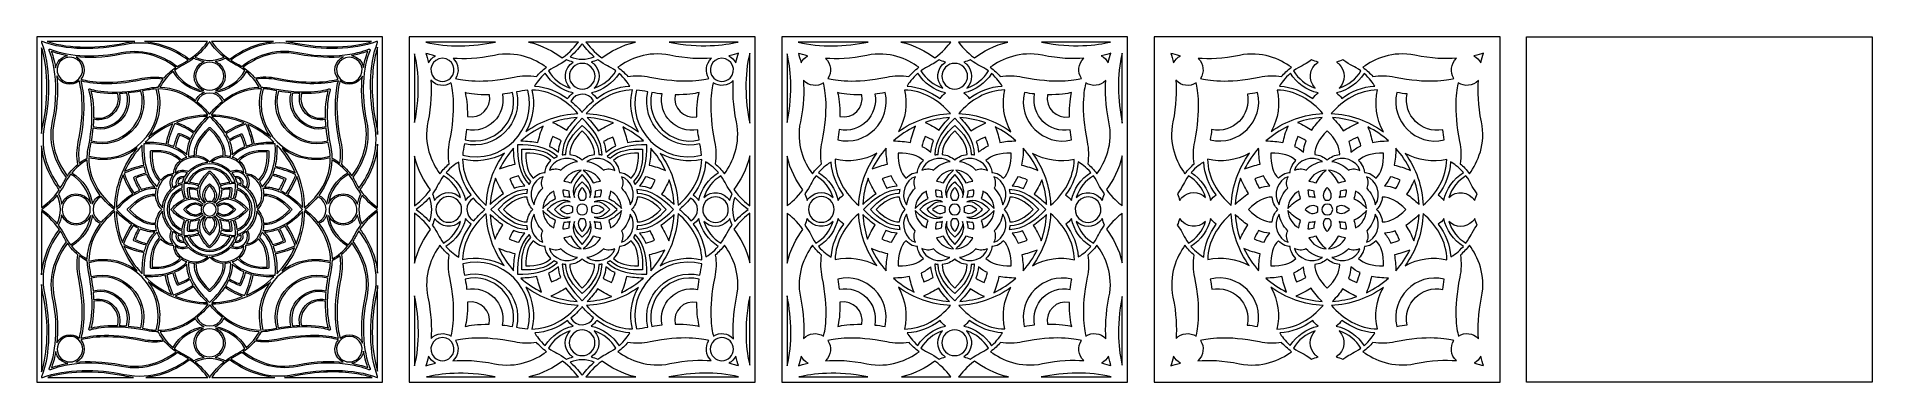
# Model space of a CAD drawing. Header units: inches. Extents: x 51 to 4638, y 0 to 864.
import ezdxf

# ---------------------------------------------------------------- set-up
doc = ezdxf.new("R2010")
doc.units = ezdxf.units.IN
doc.header["$MEASUREMENT"] = 0
doc.layers.add('_U+0421_U+043B_U+043E_U+0439 1', color=7, linetype='Continuous')

msp = doc.modelspace()

# ---------------------------------------------------------------- linework, layer by layer
at = {"layer": '_U+0421_U+043B_U+043E_U+0439 1', "color": 1, "lineweight": 9, "true_color": 0xff0000}
for points in [[(915.5, 864), (51.5, 863.9), (51.5, 0), (915.5, 0), (915.5, 864)], [(982.3, 863.9), (982.3, 0), (1846.3, 0), (1846.3, 864), (982.3, 863.9)], [(1913, 863.9), (1913, 0), (2777, 0), (2777, 864), (1913, 863.9)], [(2843.7, 863.9), (2843.7, 0), (3707.7, 0), (3707.7, 864), (2843.7, 863.9)], [(4637.5, 0), (3773.6, 0), (3773.6, 864), (4637.5, 864), (4637.5, 0)]]:
    msp.add_lwpolyline(points, dxfattribs=at)
for points, knots in [([(65.2, 851.6), (123.6, 829.3), (203.6, 830.3), (269.8, 844), (339.4, 858.4), (395, 831.2), (430.1, 805.1), (417.7, 797.1), (414.3, 796.9), (402.8, 789.7), (372.5, 812.6), (323.9, 836.8), (262.7, 824.2), (204.5, 812.1), (135.2, 811.9), (84.9, 832.9), (83.2, 833.6), (81.5, 831.8), (82.3, 830.2), (82.6, 829.6), (113.8, 762.4), (91, 652.5), (78.3, 591.2), (102.7, 542.5), (125.7, 512.2), (118.4, 500.8), (118.3, 497.4), (110.3, 485), (84, 520), (56.8, 575.7), (71.2, 645.4), (85, 712), (85.6, 791.6), (63.8, 849.3), (63.8, 849.3), (63.8, 851.6), (63.8, 851.6), (63.8, 851.6), (65.2, 851.6), (65.2, 851.6)], [0, 0, 0, 0, 1, 1, 1, 2, 2, 2, 3, 3, 3, 4, 4, 4, 5, 5, 5, 6, 6, 6, 7, 7, 7, 8, 8, 8, 9, 9, 9, 10, 10, 10, 11, 11, 11, 12, 12, 12, 13, 13, 13, 13]), ([(67.3, 646.3), (65.6, 638.1), (64.5, 630.1), (63.8, 622.4), (63.8, 622.4), (63.8, 836.5), (63.8, 836.5), (73.1, 805.8), (86.5, 738.9), (67.3, 646.3)], [0, 0, 0, 0, 1, 1, 1, 2, 2, 2, 3, 3, 3, 3]), ([(269, 847.9), (207.1, 835.1), (136.7, 833.4), (77.7, 851.6), (77.7, 851.6), (296.3, 851.6), (296.3, 851.6), (287.5, 851), (278.3, 849.8), (269, 847.9)], [0, 0, 0, 0, 1, 1, 1, 2, 2, 2, 3, 3, 3, 3]), ([(98.8, 786.1), (95.2, 806.7), (90.5, 820.6), (87.9, 827.3), (94.5, 824.7), (108.2, 820.1), (128.4, 816.5), (112.9, 813.9), (101, 801.6), (98.8, 786.1)], [0, 0, 0, 0, 1, 1, 1, 2, 2, 2, 3, 3, 3, 3]), ([(370.4, 761.1), (352, 764.2), (333.2, 763.9), (314.4, 760), (225.1, 741.5), (173.4, 754.3), (161.7, 757.8), (176.9, 775.6), (171.2, 803.4), (149.8, 813.5), (177.9, 810.7), (216.7, 810.6), (263.5, 820.2), (322.4, 832.5), (369.6, 809.5), (399.3, 787.3), (386.9, 778.9), (377.4, 769.5), (370.4, 761.1)], [0, 0, 0, 0, 1, 1, 1, 2, 2, 2, 3, 3, 3, 4, 4, 4, 5, 5, 5, 6, 6, 6, 6]), ([(433.6, 807.4), (407, 827.5), (368.3, 848.5), (320.5, 851.6), (320.5, 851.6), (478.4, 851.6), (478.4, 851.6), (472, 842.6), (456.6, 823.2), (433.6, 807.4)], [0, 0, 0, 0, 1, 1, 1, 2, 2, 2, 3, 3, 3, 3]), ([(483.5, 851.6), (488, 845), (500.3, 828.3), (519.4, 812.7), (496.7, 802.2), (470.1, 802.2), (447.4, 812.8), (466.5, 828.4), (478.7, 845), (483.2, 851.6), (483.2, 851.6), (483.5, 851.6), (483.5, 851.6), (483.5, 851.6), (483.5, 851.6), (483.5, 851.6)], [0, 0, 0, 0, 1, 1, 1, 2, 2, 2, 3, 3, 3, 4, 4, 4, 5, 5, 5, 5]), ([(532.9, 807.5), (510, 823.3), (494.7, 842.6), (488.3, 851.6), (488.3, 851.6), (642.8, 851.6), (642.8, 851.6), (596.4, 847.8), (558.9, 827.2), (532.9, 807.5)], [0, 0, 0, 0, 1, 1, 1, 2, 2, 2, 3, 3, 3, 3]), ([(903.1, 851.6), (903.1, 851.6), (903.1, 850.2), (903.1, 850.2), (880.8, 792), (881.7, 712.1), (895.4, 645.7), (909.9, 576), (882.7, 520.4), (856.5, 485.4), (848.6, 497.7), (848.4, 501.2), (841.1, 512.6), (864.1, 542.9), (888.3, 591.6), (875.6, 652.8), (861.9, 718.9), (865.7, 786.6), (884.4, 830.5), (885.1, 832.3), (883.3, 833.9), (881.7, 833.1), (881, 832.8), (813.9, 801.6), (704, 824.4), (642.7, 837.1), (594, 812.8), (563.6, 789.8), (552.2, 797), (548.8, 797.2), (536.4, 805.2), (571.5, 831.4), (627.2, 858.7), (696.9, 844.2), (763.4, 830.4), (843, 829.8), (900.8, 851.6), (900.8, 851.6), (903.1, 851.6), (903.1, 851.6)], [0, 0, 0, 0, 1, 1, 1, 2, 2, 2, 3, 3, 3, 4, 4, 4, 5, 5, 5, 6, 6, 6, 7, 7, 7, 8, 8, 8, 9, 9, 9, 10, 10, 10, 11, 11, 11, 12, 12, 12, 13, 13, 13, 13]), ([(805, 758.1), (793.4, 754.5), (741.7, 741.7), (652.3, 760.2), (633.4, 764.1), (614.5, 764.5), (596.1, 761.4), (589.1, 769.7), (579.6, 779.1), (567.2, 787.5), (597, 809.7), (644.1, 832.7), (703.2, 820.5), (750.5, 810.7), (789.8, 810.9), (817.9, 813.9), (796, 804.2), (789.8, 776.2), (805, 758.1)], [0, 0, 0, 0, 1, 1, 1, 2, 2, 2, 3, 3, 3, 4, 4, 4, 5, 5, 5, 6, 6, 6, 6]), ([(697.7, 848.2), (689.6, 849.8), (681.6, 851), (673.8, 851.6), (673.8, 851.6), (888, 851.6), (888, 851.6), (857.2, 842.3), (790.4, 829), (697.7, 848.2)], [0, 0, 0, 0, 1, 1, 1, 2, 2, 2, 3, 3, 3, 3]), ([(837.6, 816.6), (858.1, 820.2), (872.1, 825), (878.8, 827.6), (876.2, 820.9), (871.5, 807.2), (867.9, 787), (865.3, 802.5), (853.1, 814.4), (837.6, 816.6)], [0, 0, 0, 0, 1, 1, 1, 2, 2, 2, 3, 3, 3, 3]), ([(903.1, 619.1), (902.5, 628), (901.3, 637.1), (899.4, 646.5), (885.4, 714), (888.9, 767.3), (894.3, 800.2), (896.9, 815.9), (900.2, 828.5), (903.1, 837.8), (903.1, 837.8), (903.1, 619.1), (903.1, 619.1)], [0, 0, 0, 0, 1, 1, 1, 2, 2, 2, 3, 3, 3, 4, 4, 4, 4]), ([(1023.4, 850.6), (1023.4, 850.6), (1198, 850.6), (1198, 850.6), (1141.1, 838.9), (1078.6, 836.9), (1023.4, 850.6)], [0, 0, 0, 0, 1, 1, 1, 2, 2, 2, 2]), ([(1300.1, 764.4), (1281.9, 767.2), (1263.2, 766.8), (1244.6, 762.9), (1164.1, 746.2), (1114.5, 755.2), (1097.6, 759.5), (1107.9, 775), (1106, 796.3), (1091.7, 809.6), (1118.8, 807.8), (1153.8, 808.8), (1194.9, 817.3), (1250.6, 828.8), (1295.6, 808.4), (1325, 787.4), (1314.6, 779.9), (1306.4, 771.8), (1300.1, 764.4)], [0, 0, 0, 0, 1, 1, 1, 2, 2, 2, 3, 3, 3, 4, 4, 4, 5, 5, 5, 6, 6, 6, 6]), ([(1364.5, 811.1), (1343.1, 827), (1314.5, 843.1), (1279.9, 850.6), (1279.9, 850.6), (1404.7, 850.6), (1404.7, 850.6), (1397.8, 841.3), (1384.1, 824.9), (1364.5, 811.1)], [0, 0, 0, 0, 1, 1, 1, 2, 2, 2, 3, 3, 3, 3]), ([(1384, 813.6), (1398.7, 826.2), (1408.8, 839), (1414.2, 846.5), (1419.5, 839), (1429.7, 826.2), (1444.5, 813.5), (1425.1, 805.9), (1403.4, 806), (1384, 813.6)], [0, 0, 0, 0, 1, 1, 1, 2, 2, 2, 3, 3, 3, 3]), ([(1463.7, 811.2), (1444.2, 825), (1430.5, 841.3), (1423.6, 850.6), (1423.6, 850.6), (1547.2, 850.6), (1547.2, 850.6), (1513.1, 842.9), (1484.8, 827), (1463.7, 811.2)], [0, 0, 0, 0, 1, 1, 1, 2, 2, 2, 3, 3, 3, 3]), ([(1730.8, 759.8), (1714, 755.4), (1664.6, 746.4), (1583.7, 763.1), (1565, 767), (1546.3, 767.5), (1528.1, 764.6), (1521.7, 772), (1513.5, 780.1), (1503.2, 787.5), (1532.6, 808.6), (1577.6, 829.1), (1633.4, 817.6), (1674.8, 809), (1710, 808), (1737.2, 809.9), (1722.7, 796.7), (1720.6, 775.3), (1730.8, 759.8)], [0, 0, 0, 0, 1, 1, 1, 2, 2, 2, 3, 3, 3, 4, 4, 4, 5, 5, 5, 6, 6, 6, 6]), ([(1631.5, 850.6), (1631.5, 850.6), (1803.7, 850.6), (1803.7, 850.6), (1769.5, 842.4), (1710.1, 834.7), (1631.5, 850.6)], [0, 0, 0, 0, 1, 1, 1, 2, 2, 2, 2]), ([(2128.7, 850.6), (2071.7, 838.9), (2009.2, 836.9), (1954, 850.6), (1954, 850.6), (2128.7, 850.6), (2128.7, 850.6)], [0, 0, 0, 0, 1, 1, 1, 2, 2, 2, 2]), ([(2230.8, 764.4), (2212.5, 767.2), (2193.9, 766.8), (2175.3, 762.9), (2094.8, 746.2), (2045.2, 755.2), (2028.3, 759.5), (2038.6, 775), (2036.7, 796.3), (2022.4, 809.6), (2049.4, 807.8), (2084.5, 808.8), (2125.6, 817.3), (2181.3, 828.8), (2226.3, 808.4), (2255.6, 787.4), (2245.3, 779.9), (2237.1, 771.8), (2230.8, 764.4)], [0, 0, 0, 0, 1, 1, 1, 2, 2, 2, 3, 3, 3, 4, 4, 4, 5, 5, 5, 6, 6, 6, 6]), ([(2335.4, 850.6), (2328.5, 841.3), (2314.7, 824.9), (2295.2, 811.1), (2273.8, 827), (2245.2, 843.1), (2210.6, 850.6), (2210.6, 850.6), (2335.4, 850.6), (2335.4, 850.6)], [0, 0, 0, 0, 1, 1, 1, 2, 2, 2, 3, 3, 3, 3]), ([(2477.9, 850.6), (2443.8, 842.9), (2415.5, 827), (2394.4, 811.2), (2374.9, 825), (2361.2, 841.3), (2354.3, 850.6), (2354.3, 850.6), (2477.9, 850.6), (2477.9, 850.6)], [0, 0, 0, 0, 1, 1, 1, 2, 2, 2, 3, 3, 3, 3]), ([(2667.9, 809.9), (2653.4, 796.7), (2651.3, 775.3), (2661.5, 759.8), (2644.7, 755.4), (2595.2, 746.4), (2514.4, 763.1), (2495.7, 767), (2477, 767.5), (2458.8, 764.6), (2452.4, 772), (2444.2, 780.1), (2433.9, 787.5), (2463.2, 808.6), (2508.3, 829.1), (2564.1, 817.6), (2605.5, 809), (2640.7, 808), (2667.9, 809.9)], [0, 0, 0, 0, 1, 1, 1, 2, 2, 2, 3, 3, 3, 4, 4, 4, 5, 5, 5, 6, 6, 6, 6]), ([(2734.4, 850.6), (2700.2, 842.4), (2640.7, 834.7), (2562.2, 850.6), (2562.2, 850.6), (2734.4, 850.6), (2734.4, 850.6)], [0, 0, 0, 0, 1, 1, 1, 2, 2, 2, 2]), ([(3056.3, 817.3), (3112.1, 828.8), (3157, 808.4), (3186.4, 787.4), (3176, 779.9), (3167.8, 771.8), (3161.5, 764.4), (3143.3, 767.2), (3124.7, 766.8), (3106.1, 762.9), (3025.6, 746.2), (2975.9, 755.2), (2959, 759.5), (2969.3, 775), (2967.4, 796.3), (2953.1, 809.6), (2980.2, 807.8), (3015.2, 808.8), (3056.3, 817.3)], [0, 0, 0, 0, 1, 1, 1, 2, 2, 2, 3, 3, 3, 4, 4, 4, 5, 5, 5, 6, 6, 6, 6]), ([(3494.8, 817.6), (3536.2, 809), (3571.5, 808), (3598.6, 809.9), (3584.1, 796.7), (3582.1, 775.3), (3592.2, 759.8), (3575.4, 755.4), (3526, 746.4), (3445.1, 763.1), (3426.5, 767), (3407.8, 767.5), (3389.5, 764.6), (3383.2, 772), (3375, 780.1), (3364.6, 787.5), (3394, 808.6), (3439, 829.1), (3494.8, 817.6)], [0, 0, 0, 0, 1, 1, 1, 2, 2, 2, 3, 3, 3, 4, 4, 4, 5, 5, 5, 6, 6, 6, 6]), ([(156.9, 758.5), (144.5, 746.1), (124.2, 746.1), (111.8, 758.5), (91.7, 778.6), (106.1, 813), (134.4, 813), (162.6, 813), (177, 778.6), (156.9, 758.5)], [0, 0, 0, 0, 1, 1, 1, 2, 2, 2, 3, 3, 3, 3]), ([(468.8, 729.1), (437.4, 733.7), (410.5, 752.6), (395.3, 779.5), (414.4, 794.2), (421.9, 792.9), (443.9, 810), (452.2, 806), (461, 803.2), (469.9, 801.9), (436.8, 789.6), (435.9, 742.5), (468.8, 729.1)], [0, 0, 0, 0, 1, 1, 1, 2, 2, 2, 3, 3, 3, 4, 4, 4, 4]), ([(508.4, 790.1), (522.1, 776.4), (522.1, 754.1), (508.4, 740.5), (494.7, 726.8), (472.5, 726.8), (458.8, 740.5), (445.1, 754.1), (445.1, 776.4), (458.8, 790.1), (472.5, 803.7), (494.7, 803.7), (508.4, 790.1)], [0, 0, 0, 0, 1, 1, 1, 2, 2, 2, 3, 3, 3, 4, 4, 4, 4]), ([(571.7, 779.2), (556.7, 752.8), (530.1, 733.8), (498.4, 729.1), (531.3, 742.6), (530.3, 789.6), (497.2, 801.9), (506, 803.2), (514.7, 805.9), (522.9, 809.9), (544.9, 792.8), (552.5, 794.2), (571.7, 779.2)], [0, 0, 0, 0, 1, 1, 1, 2, 2, 2, 3, 3, 3, 4, 4, 4, 4]), ([(855.1, 758.5), (842.7, 746.1), (822.4, 746.1), (810, 758.5), (789.9, 778.6), (804.2, 813), (832.5, 813), (860.8, 813), (875.2, 778.6), (855.1, 758.5)], [0, 0, 0, 0, 1, 1, 1, 2, 2, 2, 3, 3, 3, 3]), ([(995.7, 649.3), (995.7, 649.3), (995.7, 821.4), (995.7, 821.4), (1003.9, 787.3), (1011.5, 727.8), (995.7, 649.3)], [0, 0, 0, 0, 1, 1, 1, 2, 2, 2, 2]), ([(1030.3, 798.3), (1028.1, 808.5), (1025.7, 816.5), (1023.7, 822.3), (1029.5, 820.4), (1037.4, 818), (1047.5, 815.7), (1040.1, 812), (1034.1, 805.9), (1030.3, 798.3)], [0, 0, 0, 0, 1, 1, 1, 2, 2, 2, 3, 3, 3, 3]), ([(1085.6, 760.6), (1074.4, 749.4), (1056, 749.4), (1044.8, 760.6), (1026.6, 778.8), (1039.5, 810), (1065.2, 810), (1090.8, 810), (1103.8, 778.8), (1085.6, 760.6)], [0, 0, 0, 0, 1, 1, 1, 2, 2, 2, 3, 3, 3, 3]), ([(1375.2, 806.5), (1380.5, 804), (1386, 802.1), (1391.7, 800.7), (1369, 786.1), (1365.8, 754.5), (1384.5, 735.7), (1361, 743.1), (1342, 758.9), (1330.1, 778.7), (1347.4, 791.5), (1354.5, 790.8), (1375.2, 806.5)], [0, 0, 0, 0, 1, 1, 1, 2, 2, 2, 3, 3, 3, 4, 4, 4, 4]), ([(1437.1, 787.9), (1449.6, 775.4), (1449.6, 755.1), (1437.1, 742.6), (1424.6, 730.1), (1404.2, 730.1), (1391.7, 742.6), (1379.2, 755.1), (1379.2, 775.4), (1391.7, 787.9), (1404.2, 800.5), (1424.6, 800.5), (1437.1, 787.9)], [0, 0, 0, 0, 1, 1, 1, 2, 2, 2, 3, 3, 3, 4, 4, 4, 4]), ([(1498.6, 778.4), (1486.6, 758.7), (1467.7, 743.1), (1444.3, 735.7), (1460.6, 752.1), (1460.5, 778.7), (1444.2, 795), (1444.2, 795), (1444.2, 795), (1444.2, 795), (1442, 797.2), (1439.6, 799.1), (1437.1, 800.7), (1442.7, 802.1), (1448.1, 804), (1453.3, 806.4), (1474.2, 790.6), (1481, 791.5), (1498.6, 778.4)], [0, 0, 0, 0, 1, 1, 1, 2, 2, 2, 3, 3, 3, 4, 4, 4, 5, 5, 5, 6, 6, 6, 6]), ([(1783.8, 760.6), (1772.5, 749.4), (1754.2, 749.4), (1742.9, 760.6), (1724.7, 778.8), (1737.7, 810), (1763.4, 810), (1789, 810), (1802, 778.8), (1783.8, 760.6)], [0, 0, 0, 0, 1, 1, 1, 2, 2, 2, 3, 3, 3, 3]), ([(1780.6, 816), (1790.8, 818.2), (1798.8, 820.6), (1804.6, 822.6), (1802.6, 816.8), (1800.2, 808.8), (1798, 798.8), (1794.3, 806.1), (1788.2, 812.2), (1780.6, 816)], [0, 0, 0, 0, 1, 1, 1, 2, 2, 2, 3, 3, 3, 3]), ([(1832.9, 648.2), (1821.2, 705.2), (1819.2, 767.7), (1832.9, 822.9), (1832.9, 822.9), (1832.9, 648.2), (1832.9, 648.2)], [0, 0, 0, 0, 1, 1, 1, 2, 2, 2, 2]), ([(1926.3, 649.3), (1926.3, 649.3), (1926.3, 821.4), (1926.3, 821.4), (1934.6, 787.3), (1942.2, 727.8), (1926.3, 649.3)], [0, 0, 0, 0, 1, 1, 1, 2, 2, 2, 2]), ([(1961, 798.3), (1958.8, 808.5), (1956.4, 816.5), (1954.4, 822.3), (1960.1, 820.4), (1968.1, 818), (1978.2, 815.7), (1970.8, 812), (1964.7, 805.9), (1961, 798.3)], [0, 0, 0, 0, 1, 1, 1, 2, 2, 2, 3, 3, 3, 3]), ([(2305.9, 806.5), (2311.2, 804), (2316.7, 802.1), (2322.3, 800.7), (2299.7, 786.1), (2296.5, 754.5), (2315.2, 735.7), (2291.7, 743.1), (2272.7, 758.9), (2260.7, 778.7), (2278.1, 791.5), (2285.2, 790.8), (2305.9, 806.5)], [0, 0, 0, 0, 1, 1, 1, 2, 2, 2, 3, 3, 3, 4, 4, 4, 4]), ([(2367.8, 787.9), (2380.3, 775.4), (2380.3, 755.1), (2367.8, 742.6), (2355.3, 730.1), (2334.9, 730.1), (2322.4, 742.6), (2309.9, 755.1), (2309.9, 775.4), (2322.4, 787.9), (2334.9, 800.5), (2355.3, 800.5), (2367.8, 787.9)], [0, 0, 0, 0, 1, 1, 1, 2, 2, 2, 3, 3, 3, 4, 4, 4, 4]), ([(2429.3, 778.4), (2417.3, 758.7), (2398.4, 743.1), (2375, 735.7), (2391.2, 752.1), (2391.2, 778.7), (2374.8, 795), (2374.8, 795), (2374.8, 795), (2374.8, 795), (2372.7, 797.2), (2370.3, 799.1), (2367.8, 800.7), (2373.3, 802.1), (2378.8, 804), (2384, 806.4), (2404.9, 790.6), (2411.7, 791.5), (2429.3, 778.4)], [0, 0, 0, 0, 1, 1, 1, 2, 2, 2, 3, 3, 3, 4, 4, 4, 5, 5, 5, 6, 6, 6, 6]), ([(2728.7, 798.8), (2724.9, 806.1), (2718.9, 812.2), (2711.3, 816), (2721.4, 818.2), (2729.5, 820.6), (2735.3, 822.6), (2733.3, 816.8), (2730.9, 808.8), (2728.7, 798.8)], [0, 0, 0, 0, 1, 1, 1, 2, 2, 2, 3, 3, 3, 3]), ([(2763.6, 648.2), (2751.9, 705.2), (2749.9, 767.7), (2763.6, 822.9), (2763.6, 822.9), (2763.6, 648.2), (2763.6, 648.2)], [0, 0, 0, 0, 1, 1, 1, 2, 2, 2, 2]), ([(2891.7, 798.3), (2889.5, 808.5), (2887.1, 816.5), (2885.1, 822.3), (2890.9, 820.4), (2898.9, 818), (2909, 815.7), (2901.6, 812), (2895.5, 805.9), (2891.7, 798.3)], [0, 0, 0, 0, 1, 1, 1, 2, 2, 2, 3, 3, 3, 3]), ([(3245.9, 735.7), (3222.4, 743.1), (3203.4, 758.9), (3191.5, 778.7), (3208.9, 791.5), (3215.9, 790.8), (3236.6, 806.5), (3241.9, 804), (3247.5, 802.1), (3253.1, 800.7), (3230.5, 786.1), (3227.3, 754.5), (3245.9, 735.7)], [0, 0, 0, 0, 1, 1, 1, 2, 2, 2, 3, 3, 3, 4, 4, 4, 4]), ([(3314.8, 806.4), (3335.7, 790.6), (3342.4, 791.5), (3360, 778.4), (3348.1, 758.7), (3329.1, 743.1), (3305.7, 735.7), (3322, 752.1), (3321.9, 778.7), (3305.6, 795), (3305.6, 795), (3305.6, 795), (3305.6, 795), (3303.4, 797.2), (3301.1, 799.1), (3298.6, 800.7), (3304.1, 802.1), (3309.5, 804), (3314.8, 806.4)], [0, 0, 0, 0, 1, 1, 1, 2, 2, 2, 3, 3, 3, 4, 4, 4, 5, 5, 5, 6, 6, 6, 6]), ([(3642, 816), (3652.2, 818.2), (3660.2, 820.6), (3666, 822.6), (3664.1, 816.8), (3661.7, 808.8), (3659.5, 798.8), (3655.7, 806.1), (3649.6, 812.2), (3642, 816)], [0, 0, 0, 0, 1, 1, 1, 2, 2, 2, 3, 3, 3, 3]), ([(101.6, 766.5), (111.3, 744.5), (139.3, 738.4), (157.4, 753.5), (160.9, 741.9), (173.8, 690.3), (155.2, 600.8), (151.3, 582), (151, 563.1), (154.1, 544.6), (145.7, 537.6), (136.4, 528.2), (128, 515.7), (105.7, 545.5), (82.7, 592.7), (94.9, 651.7), (104.8, 699.1), (104.5, 738.3), (101.6, 766.5)], [0, 0, 0, 0, 1, 1, 1, 2, 2, 2, 3, 3, 3, 4, 4, 4, 5, 5, 5, 6, 6, 6, 6]), ([(354.9, 737.6), (354, 737.6), (353.2, 737.6), (352.3, 737.5), (351.9, 737.7), (351.4, 737.7), (351, 737.5), (343.4, 737.2), (335.6, 736.3), (327.5, 734.6), (231.6, 714.8), (184.6, 733.6), (183.6, 733.5), (182.2, 733.5), (181.3, 732.1), (181.8, 730.8), (182, 730.3), (200, 681.5), (180.6, 587.7), (178.9, 579.9), (178, 572.2), (177.7, 564.9), (177.5, 564.4), (177.5, 563.9), (177.7, 563.4), (177.6, 562.3), (177.6, 561.3), (177.6, 560.2), (175.1, 559), (167.3, 555), (157.7, 547.5), (155, 564.7), (155.5, 582.4), (159.2, 600), (177.3, 687.7), (165.6, 739.8), (161.5, 753.7), (169.7, 751.3), (191.3, 746.2), (225.8, 746.2), (301.3, 746.2), (320, 764.9), (367.6, 757.6), (359.9, 747.7), (356, 739.8), (354.9, 737.6)], [0, 0, 0, 0, 1, 1, 1, 2, 2, 2, 3, 3, 3, 4, 4, 4, 5, 5, 5, 6, 6, 6, 7, 7, 7, 8, 8, 8, 9, 9, 9, 10, 10, 10, 11, 11, 11, 12, 12, 12, 13, 13, 13, 14, 14, 14, 15, 15, 15, 15]), ([(330.4, 612.9), (357.3, 648.4), (364.9, 693.1), (354.3, 733.6), (388.1, 734), (419.9, 721.6), (447.3, 700.3), (447.5, 699.9), (447.8, 699.6), (448.3, 699.4), (463.9, 687.1), (474.5, 674.6), (479.1, 668.9), (424, 667.9), (372, 648.2), (330.4, 612.9)], [0, 0, 0, 0, 1, 1, 1, 2, 2, 2, 3, 3, 3, 4, 4, 4, 5, 5, 5, 5]), ([(448.2, 704.6), (422.1, 724.5), (391.8, 736.8), (359.4, 737.6), (362.5, 743.6), (372.7, 761), (392.1, 777), (408.3, 748.8), (436.9, 729), (470.5, 724.9), (460.4, 721.3), (452.5, 713.8), (448.2, 704.6)], [0, 0, 0, 0, 1, 1, 1, 2, 2, 2, 3, 3, 3, 4, 4, 4, 4]), ([(612.9, 733.8), (602.1, 692.8), (609.9, 648.1), (636.7, 612.7), (594.9, 648.3), (542.7, 668), (487.4, 668.9), (517, 706.6), (563.2, 734.7), (612.9, 733.8)], [0, 0, 0, 0, 1, 1, 1, 2, 2, 2, 3, 3, 3, 3]), ([(607.2, 737.8), (574.6, 737), (544.4, 724.6), (518.8, 705.1), (514.3, 714.2), (506.4, 721.4), (496.7, 724.9), (529.5, 728.9), (558.3, 748.1), (574.9, 776.7), (593.8, 761), (603.9, 744), (607.2, 737.8)], [0, 0, 0, 0, 1, 1, 1, 2, 2, 2, 3, 3, 3, 4, 4, 4, 4]), ([(788.9, 564.5), (788.7, 572), (787.8, 579.9), (786.1, 588), (777.3, 630.5), (771.7, 691.2), (784.9, 731.1), (785.4, 732.8), (783.8, 734.2), (782.3, 733.6), (781.8, 733.5), (732.9, 715.5), (639.2, 734.9), (631.3, 736.5), (623.7, 737.4), (616.3, 737.7), (615.8, 737.9), (615.3, 737.9), (614.9, 737.8), (613.8, 737.8), (612.7, 737.8), (611.7, 737.8), (610.4, 740.4), (606.4, 748.1), (599, 757.8), (616.2, 760.4), (633.8, 759.9), (651.5, 756.3), (722.3, 741.6), (776.2, 745.6), (805.1, 753.9), (801.1, 740), (789.3, 687.9), (807.5, 600.2), (811.1, 582.7), (811.6, 565.1), (809, 547.9), (799.1, 555.5), (791.3, 559.5), (789, 560.5), (789, 561.4), (789, 562.3), (789, 563.1), (789.1, 563.6), (789.1, 564), (788.9, 564.5)], [0, 0, 0, 0, 1, 1, 1, 2, 2, 2, 3, 3, 3, 4, 4, 4, 5, 5, 5, 6, 6, 6, 7, 7, 7, 8, 8, 8, 9, 9, 9, 10, 10, 10, 11, 11, 11, 12, 12, 12, 13, 13, 13, 14, 14, 14, 15, 15, 15, 15]), ([(871.7, 652), (883.9, 593), (861, 545.9), (838.8, 516.2), (830.4, 528.6), (821, 538.1), (812.6, 545), (815.7, 563.4), (815.3, 582.2), (811.4, 601.1), (792.9, 690.3), (805.7, 742.1), (809.3, 753.7), (827.1, 738.5), (854.8, 744.3), (865, 765.7), (862.1, 737.6), (862, 698.7), (871.7, 652)], [0, 0, 0, 0, 1, 1, 1, 2, 2, 2, 3, 3, 3, 4, 4, 4, 5, 5, 5, 6, 6, 6, 6]), ([(1086.5, 748.5), (1090.9, 731.7), (1099.9, 682.3), (1083.1, 601.4), (1079.3, 582.8), (1078.8, 564.1), (1081.7, 545.8), (1074.3, 539.5), (1066.2, 531.3), (1058.8, 520.9), (1037.7, 550.3), (1017.2, 595.3), (1028.7, 651.1), (1037.3, 692.5), (1038.2, 727.8), (1036.4, 754.9), (1049.5, 740.5), (1070.9, 738.3), (1086.5, 748.5)], [0, 0, 0, 0, 1, 1, 1, 2, 2, 2, 3, 3, 3, 4, 4, 4, 5, 5, 5, 6, 6, 6, 6]), ([(1378, 709.1), (1353.5, 727.1), (1325.5, 738.6), (1295.2, 740.3), (1299.5, 747.6), (1308.2, 760.3), (1322.2, 772.4), (1337.7, 747.3), (1362.7, 729.6), (1391.7, 723.4), (1385.9, 719.8), (1381.3, 714.8), (1378, 709.1)], [0, 0, 0, 0, 1, 1, 1, 2, 2, 2, 3, 3, 3, 4, 4, 4, 4]), ([(1533, 740.6), (1502.6, 738.8), (1474.8, 727.3), (1450.6, 709.5), (1447.3, 715), (1442.8, 719.8), (1437.2, 723.4), (1466.1, 729.6), (1491, 747.3), (1506.4, 772.1), (1520.1, 760.2), (1528.7, 747.8), (1533, 740.6)], [0, 0, 0, 0, 1, 1, 1, 2, 2, 2, 3, 3, 3, 4, 4, 4, 4]), ([(1769.7, 521.3), (1762.2, 531.7), (1754.1, 539.9), (1746.6, 546.2), (1749.5, 564.4), (1749, 583.1), (1745.2, 601.7), (1728.5, 682.2), (1737.4, 731.8), (1741.8, 748.7), (1757.3, 738.4), (1778.6, 740.3), (1791.9, 754.6), (1790.1, 727.5), (1791.1, 692.5), (1799.6, 651.4), (1811.1, 595.7), (1790.7, 550.7), (1769.7, 521.3)], [0, 0, 0, 0, 1, 1, 1, 2, 2, 2, 3, 3, 3, 4, 4, 4, 5, 5, 5, 6, 6, 6, 6]), ([(2013.8, 601.4), (2009.9, 582.8), (2009.5, 564.1), (2012.4, 545.8), (2005, 539.5), (1996.9, 531.3), (1989.4, 520.9), (1968.4, 550.3), (1947.8, 595.3), (1959.4, 651.1), (1968, 692.5), (1968.9, 727.8), (1967.1, 754.9), (1980.2, 740.5), (2001.6, 738.3), (2017.2, 748.5), (2021.6, 731.7), (2030.6, 682.3), (2013.8, 601.4)], [0, 0, 0, 0, 1, 1, 1, 2, 2, 2, 3, 3, 3, 4, 4, 4, 5, 5, 5, 6, 6, 6, 6]), ([(2308.7, 709.1), (2284.1, 727.1), (2256.2, 738.6), (2225.9, 740.3), (2230.2, 747.6), (2238.8, 760.3), (2252.9, 772.4), (2268.4, 747.3), (2293.3, 729.6), (2322.3, 723.4), (2316.6, 719.8), (2312, 714.8), (2308.7, 709.1)], [0, 0, 0, 0, 1, 1, 1, 2, 2, 2, 3, 3, 3, 4, 4, 4, 4]), ([(2437.1, 772.1), (2450.8, 760.2), (2459.3, 747.8), (2463.7, 740.6), (2433.3, 738.8), (2405.5, 727.3), (2381.3, 709.5), (2378, 715), (2373.5, 719.8), (2367.8, 723.4), (2396.8, 729.6), (2421.6, 747.3), (2437.1, 772.1)], [0, 0, 0, 0, 1, 1, 1, 2, 2, 2, 3, 3, 3, 4, 4, 4, 4]), ([(2672.5, 748.7), (2687.9, 738.4), (2709.2, 740.3), (2722.5, 754.6), (2720.7, 727.5), (2721.7, 692.5), (2730.3, 651.4), (2741.8, 595.7), (2721.3, 550.7), (2700.3, 521.3), (2692.9, 531.7), (2684.8, 539.9), (2677.3, 546.2), (2680.2, 564.4), (2679.7, 583.1), (2675.9, 601.7), (2659.2, 682.2), (2668.1, 731.8), (2672.5, 748.7)], [0, 0, 0, 0, 1, 1, 1, 2, 2, 2, 3, 3, 3, 4, 4, 4, 5, 5, 5, 6, 6, 6, 6]), ([(2944.6, 601.4), (2940.7, 582.8), (2940.2, 564.1), (2943.1, 545.8), (2935.7, 539.5), (2927.6, 531.3), (2920.2, 520.9), (2899.1, 550.3), (2878.6, 595.3), (2890.1, 651.1), (2898.7, 692.5), (2899.7, 727.8), (2897.8, 754.9), (2911, 740.5), (2932.3, 738.3), (2948, 748.5), (2952.3, 731.7), (2961.3, 682.3), (2944.6, 601.4)], [0, 0, 0, 0, 1, 1, 1, 2, 2, 2, 3, 3, 3, 4, 4, 4, 5, 5, 5, 6, 6, 6, 6]), ([(3253.1, 723.4), (3247.4, 719.8), (3242.7, 714.8), (3239.4, 709.1), (3214.9, 727.1), (3187, 738.6), (3156.6, 740.3), (3160.9, 747.6), (3169.6, 760.3), (3183.6, 772.4), (3199.1, 747.3), (3224.1, 729.6), (3253.1, 723.4)], [0, 0, 0, 0, 1, 1, 1, 2, 2, 2, 3, 3, 3, 4, 4, 4, 4]), ([(3367.9, 772.1), (3381.5, 760.2), (3390.1, 747.8), (3394.4, 740.6), (3364.1, 738.8), (3336.3, 727.3), (3312, 709.5), (3308.8, 715), (3304.2, 719.8), (3298.6, 723.4), (3327.6, 729.6), (3352.4, 747.3), (3367.9, 772.1)], [0, 0, 0, 0, 1, 1, 1, 2, 2, 2, 3, 3, 3, 4, 4, 4, 4]), ([(3653.3, 754.6), (3651.5, 727.5), (3652.5, 692.5), (3661, 651.4), (3672.6, 595.7), (3652.1, 550.7), (3631.1, 521.3), (3623.6, 531.7), (3615.5, 539.9), (3608.1, 546.2), (3611, 564.4), (3610.5, 583.1), (3606.6, 601.7), (3589.9, 682.2), (3598.9, 731.8), (3603.2, 748.7), (3618.7, 738.4), (3640, 740.3), (3653.3, 754.6)], [0, 0, 0, 0, 1, 1, 1, 2, 2, 2, 3, 3, 3, 4, 4, 4, 5, 5, 5, 6, 6, 6, 6]), ([(315.9, 728.3), (329.3, 730.7), (336.3, 732.8), (350.2, 733.5), (377.7, 631.3), (283.6, 537.8), (181.8, 565.6), (182.4, 579.3), (184.5, 586), (187, 599.8), (264.9, 579.3), (336.1, 650.5), (315.9, 728.3)], [0, 0, 0, 0, 1, 1, 1, 2, 2, 2, 3, 3, 3, 4, 4, 4, 4]), ([(193.6, 661.7), (194.5, 697.7), (189.3, 719.9), (186.8, 728.4), (195.3, 725.9), (217.6, 720.6), (254, 721.6), (262.9, 685.4), (230, 652.4), (193.6, 661.7)], [0, 0, 0, 0, 1, 1, 1, 2, 2, 2, 3, 3, 3, 3]), ([(280.3, 723.3), (290.1, 724.3), (300.6, 725.7), (311.9, 727.6), (331.7, 652.6), (262.9, 583.7), (187.7, 603.8), (189.6, 615.1), (191, 625.7), (192, 635.5), (245.3, 622), (293.3, 670.4), (280.3, 723.3)], [0, 0, 0, 0, 1, 1, 1, 2, 2, 2, 3, 3, 3, 4, 4, 4, 4]), ([(258, 721.7), (263.8, 722), (269.8, 722.3), (276.2, 722.9), (289.2, 672.4), (243, 626.2), (192.3, 639.5), (192.9, 645.9), (193.3, 651.9), (193.5, 657.6), (232.1, 648.4), (266.9, 683.1), (258, 721.7)], [0, 0, 0, 0, 1, 1, 1, 2, 2, 2, 3, 3, 3, 4, 4, 4, 4]), ([(515.5, 702.5), (498.2, 688.8), (487, 675), (483.2, 670), (479.3, 675.2), (468.3, 688.6), (451.4, 702.1), (463.5, 729.7), (503, 730.2), (515.5, 702.5)], [0, 0, 0, 0, 1, 1, 1, 2, 2, 2, 3, 3, 3, 3]), ([(779.8, 599.6), (782.2, 586.2), (784.3, 579.1), (784.9, 565.3), (682.8, 537.8), (589.3, 631.8), (617, 733.7), (630.8, 733), (637.4, 731), (651.3, 728.5), (630.8, 650.5), (702, 579.4), (779.8, 599.6)], [0, 0, 0, 0, 1, 1, 1, 2, 2, 2, 3, 3, 3, 4, 4, 4, 4]), ([(774.7, 635.2), (775.7, 625.4), (777.1, 614.8), (779.1, 603.5), (704, 583.8), (635.2, 652.5), (655.3, 727.8), (666.5, 725.8), (677.1, 724.4), (686.9, 723.5), (673.5, 670.1), (721.9, 622.1), (774.7, 635.2)], [0, 0, 0, 0, 1, 1, 1, 2, 2, 2, 3, 3, 3, 4, 4, 4, 4]), ([(773.2, 657.4), (773.4, 651.7), (773.8, 645.6), (774.4, 639.2), (723.8, 626.3), (677.7, 672.5), (690.9, 723.1), (697.3, 722.6), (703.4, 722.2), (709.1, 722), (699.9, 683.3), (734.6, 648.5), (773.2, 657.4)], [0, 0, 0, 0, 1, 1, 1, 2, 2, 2, 3, 3, 3, 4, 4, 4, 4]), ([(773.1, 661.5), (736.9, 652.5), (703.9, 685.4), (713.2, 721.9), (749.2, 720.9), (771.4, 726.1), (779.9, 728.6), (777.3, 720.2), (772.1, 697.8), (773.1, 661.5)], [0, 0, 0, 0, 1, 1, 1, 2, 2, 2, 3, 3, 3, 3]), ([(1115.7, 567.9), (1116.5, 579.3), (1118.1, 585.2), (1120.2, 596.2), (1198.3, 578.1), (1268.1, 648.1), (1250.4, 725.9), (1260.9, 727.9), (1267.1, 729.6), (1278.7, 730.4), (1303.3, 632.1), (1213.8, 543), (1115.7, 567.9)], [0, 0, 0, 0, 1, 1, 1, 2, 2, 2, 3, 3, 3, 4, 4, 4, 4]), ([(1127.5, 664.1), (1128, 693.4), (1124.5, 713.5), (1121.9, 724.2), (1132.6, 721.5), (1152.8, 718), (1182.4, 718.6), (1188.7, 686), (1159.9, 657.6), (1127.5, 664.1)], [0, 0, 0, 0, 1, 1, 1, 2, 2, 2, 3, 3, 3, 3]), ([(1214.8, 720.7), (1222.9, 721.5), (1231.4, 722.7), (1240.5, 724.2), (1257.1, 653.2), (1193.1, 589.2), (1121.9, 606), (1123.4, 615.1), (1124.6, 623.7), (1125.4, 631.8), (1178.4, 621), (1225.3, 667.7), (1214.8, 720.7)], [0, 0, 0, 0, 1, 1, 1, 2, 2, 2, 3, 3, 3, 4, 4, 4, 4]), ([(1403.7, 671.7), (1356.4, 669.7), (1311.7, 654), (1273.9, 626.6), (1292.3, 658.9), (1297, 696.1), (1288.9, 730.7), (1334.2, 730.2), (1375.2, 705), (1403.7, 671.7)], [0, 0, 0, 0, 1, 1, 1, 2, 2, 2, 3, 3, 3, 3]), ([(1442.6, 703.4), (1428.7, 692.1), (1419, 681.1), (1414.1, 674.9), (1409.1, 681.1), (1399.6, 691.8), (1386, 702.9), (1397.9, 725.7), (1430.4, 725.8), (1442.6, 703.4)], [0, 0, 0, 0, 1, 1, 1, 2, 2, 2, 3, 3, 3, 3]), ([(1554.8, 626.5), (1516.9, 654), (1471.9, 669.7), (1424.4, 671.7), (1453.1, 705.3), (1494.4, 730.6), (1539.9, 730.9), (1531.8, 696.7), (1536.1, 659.3), (1554.8, 626.5)], [0, 0, 0, 0, 1, 1, 1, 2, 2, 2, 3, 3, 3, 3]), ([(1708.2, 595.9), (1710.2, 585.4), (1711.9, 579.1), (1712.7, 567.6), (1613.9, 542.9), (1525.4, 632.9), (1550.1, 730.6), (1561.5, 729.8), (1567.5, 728.1), (1578.5, 726.1), (1560.4, 648), (1630.4, 578.2), (1708.2, 595.9)], [0, 0, 0, 0, 1, 1, 1, 2, 2, 2, 3, 3, 3, 4, 4, 4, 4]), ([(1702.9, 631.5), (1703.8, 623.4), (1705, 614.8), (1706.5, 605.8), (1635.5, 589.2), (1571.4, 653.1), (1588.3, 724.3), (1597.4, 722.8), (1606, 721.7), (1614.1, 720.9), (1603.3, 667.8), (1650, 621), (1702.9, 631.5)], [0, 0, 0, 0, 1, 1, 1, 2, 2, 2, 3, 3, 3, 4, 4, 4, 4]), ([(1700.9, 663.9), (1668.2, 657.6), (1639.8, 686.4), (1646.4, 718.8), (1675.7, 718.3), (1695.7, 721.8), (1706.4, 724.4), (1703.8, 713.7), (1700.3, 693.5), (1700.9, 663.9)], [0, 0, 0, 0, 1, 1, 1, 2, 2, 2, 3, 3, 3, 3]), ([(2058.1, 664.1), (2058.7, 693.4), (2055.2, 713.5), (2052.5, 724.2), (2063.3, 721.5), (2083.5, 718), (2113, 718.6), (2119.4, 686), (2090.6, 657.6), (2058.1, 664.1)], [0, 0, 0, 0, 1, 1, 1, 2, 2, 2, 3, 3, 3, 3]), ([(2145.4, 720.7), (2153.5, 721.5), (2162.1, 722.7), (2171.2, 724.2), (2187.7, 653.2), (2123.8, 589.2), (2052.6, 606), (2054.1, 615.1), (2055.3, 623.7), (2056.1, 631.8), (2109.1, 621), (2155.9, 667.7), (2145.4, 720.7)], [0, 0, 0, 0, 1, 1, 1, 2, 2, 2, 3, 3, 3, 4, 4, 4, 4]), ([(2219.6, 730.7), (2264.8, 730.2), (2305.9, 705), (2334.4, 671.7), (2287.1, 669.7), (2242.3, 654), (2204.5, 626.6), (2223, 658.9), (2227.7, 696.1), (2219.6, 730.7)], [0, 0, 0, 0, 1, 1, 1, 2, 2, 2, 3, 3, 3, 3]), ([(2485.5, 626.5), (2447.6, 654), (2402.6, 669.7), (2355.1, 671.7), (2383.8, 705.3), (2425.1, 730.6), (2470.6, 730.9), (2462.5, 696.7), (2466.8, 659.3), (2485.5, 626.5)], [0, 0, 0, 0, 1, 1, 1, 2, 2, 2, 3, 3, 3, 3]), ([(2633.6, 631.5), (2634.5, 623.4), (2635.6, 614.8), (2637.1, 605.8), (2566.1, 589.2), (2502.1, 653.1), (2519, 724.3), (2528.1, 722.8), (2536.6, 721.7), (2544.7, 720.9), (2533.9, 667.8), (2580.7, 621), (2633.6, 631.5)], [0, 0, 0, 0, 1, 1, 1, 2, 2, 2, 3, 3, 3, 4, 4, 4, 4]), ([(2631.5, 663.9), (2598.9, 657.6), (2570.5, 686.4), (2577.1, 718.8), (2606.4, 718.3), (2626.4, 721.8), (2637.1, 724.4), (2634.5, 713.7), (2631, 693.5), (2631.5, 663.9)], [0, 0, 0, 0, 1, 1, 1, 2, 2, 2, 3, 3, 3, 3]), ([(3076.2, 720.7), (3084.3, 721.5), (3092.9, 722.7), (3101.9, 724.2), (3118.5, 653.2), (3054.5, 589.2), (2983.4, 606), (2984.9, 615.1), (2986, 623.7), (2986.9, 631.8), (3039.9, 621), (3086.7, 667.7), (3076.2, 720.7)], [0, 0, 0, 0, 1, 1, 1, 2, 2, 2, 3, 3, 3, 4, 4, 4, 4]), ([(3150.4, 730.7), (3195.6, 730.2), (3236.6, 705), (3265.1, 671.7), (3217.9, 669.7), (3173.1, 654), (3135.3, 626.6), (3153.7, 658.9), (3158.4, 696.1), (3150.4, 730.7)], [0, 0, 0, 0, 1, 1, 1, 2, 2, 2, 3, 3, 3, 3]), ([(3416.3, 626.5), (3378.3, 654), (3333.3, 669.7), (3285.9, 671.7), (3314.5, 705.3), (3355.8, 730.6), (3401.4, 730.9), (3393.3, 696.7), (3397.6, 659.3), (3416.3, 626.5)], [0, 0, 0, 0, 1, 1, 1, 2, 2, 2, 3, 3, 3, 3]), ([(3564.4, 631.5), (3565.2, 623.4), (3566.4, 614.8), (3567.9, 605.8), (3496.9, 589.2), (3432.9, 653.1), (3449.7, 724.3), (3458.8, 722.8), (3467.4, 721.7), (3475.5, 720.9), (3464.7, 667.8), (3511.4, 621), (3564.4, 631.5)], [0, 0, 0, 0, 1, 1, 1, 2, 2, 2, 3, 3, 3, 4, 4, 4, 4]), ([(375.2, 595.6), (359.8, 599.2), (342.3, 600.8), (322.6, 600.3), (342.5, 619.4), (365.8, 634.9), (391.5, 646), (383.4, 628.1), (377.9, 611.2), (375.2, 595.6)], [0, 0, 0, 0, 1, 1, 1, 2, 2, 2, 3, 3, 3, 3]), ([(443.5, 622.9), (440.7, 618.2), (438.1, 613.5), (436, 608.8), (428, 613.8), (418.6, 618.4), (408, 622.4), (407, 622.8), (405.9, 622.3), (405.5, 621.4), (400.2, 610.2), (396.4, 599.6), (394.2, 589.7), (389.5, 591.6), (384.4, 593.2), (379.1, 594.6), (381.9, 610.8), (387.7, 628.5), (396.5, 647.3), (414.8, 640.2), (430.6, 632), (443.5, 622.9)], [0, 0, 0, 0, 1, 1, 1, 2, 2, 2, 3, 3, 3, 4, 4, 4, 5, 5, 5, 6, 6, 6, 7, 7, 7, 7]), ([(401, 649.8), (425.1, 659), (451.1, 664.3), (478.3, 664.9), (464.8, 651.9), (453.9, 639.1), (445.7, 626.3), (433.3, 635.1), (418.3, 643), (401, 649.8)], [0, 0, 0, 0, 1, 1, 1, 2, 2, 2, 3, 3, 3, 3]), ([(536, 564.5), (530.8, 566), (526, 566.7), (521.5, 566.9), (522.9, 589.5), (510.6, 613.1), (484.8, 636.8), (484, 637.5), (482.9, 637.5), (482.1, 636.8), (456.3, 613), (444, 589.5), (445.4, 566.8), (440.9, 566.7), (436.1, 566), (430.9, 564.5), (430.2, 577.6), (432.7, 590.8), (438.4, 604.3), (438.8, 604.7), (439, 605.2), (439, 605.8), (448.8, 627.9), (465.9, 647.8), (483.4, 664.2), (511.6, 637.9), (538, 603.1), (536, 564.5)], [0, 0, 0, 0, 1, 1, 1, 2, 2, 2, 3, 3, 3, 4, 4, 4, 5, 5, 5, 6, 6, 6, 7, 7, 7, 8, 8, 8, 9, 9, 9, 9]), ([(522.6, 624.2), (514.2, 637.7), (502.9, 651.2), (488.6, 664.9), (517.2, 664.3), (544.5, 658.4), (569.7, 648.4), (551.4, 641.4), (535.5, 633.3), (522.6, 624.2)], [0, 0, 0, 0, 1, 1, 1, 2, 2, 2, 3, 3, 3, 3]), ([(574.2, 645.8), (582.2, 627.8), (587.6, 610.8), (590.2, 595.2), (584.8, 593.9), (579.7, 592.3), (574.9, 590.5), (572.8, 599.8), (569.4, 609.7), (564.7, 620), (564.3, 620.9), (563.2, 621.4), (562.2, 621.1), (550.6, 616.9), (540.4, 612), (531.9, 606.6), (529.8, 611.3), (527.4, 616), (524.7, 620.8), (538.1, 630.3), (554.7, 638.7), (574.2, 645.8)], [0, 0, 0, 0, 1, 1, 1, 2, 2, 2, 3, 3, 3, 4, 4, 4, 5, 5, 5, 6, 6, 6, 7, 7, 7, 7]), ([(594.1, 596.1), (591.5, 611.1), (586.5, 627.3), (579.2, 644.4), (603.4, 633.4), (625.4, 618.4), (644.3, 600.3), (625.7, 600.7), (608.9, 599.3), (594.1, 596.1)], [0, 0, 0, 0, 1, 1, 1, 2, 2, 2, 3, 3, 3, 3]), ([(1375.7, 630.5), (1365.4, 637.5), (1353.5, 643.9), (1340.1, 649.6), (1359.5, 656.3), (1380.1, 660.4), (1401.5, 661.6), (1391.2, 651.2), (1382.6, 640.8), (1375.7, 630.5)], [0, 0, 0, 0, 1, 1, 1, 2, 2, 2, 3, 3, 3, 3]), ([(1464, 568.4), (1461, 569), (1458.2, 569.5), (1455.5, 569.7), (1455.8, 598.9), (1435.6, 622.5), (1414.3, 642.1), (1393.1, 622.6), (1372.8, 598.9), (1373.1, 569.7), (1370.4, 569.5), (1367.5, 569), (1364.6, 568.4), (1364.5, 603.8), (1388.8, 635.9), (1414.3, 660.1), (1440, 635.6), (1464.1, 603.7), (1464, 568.4)], [0, 0, 0, 0, 1, 1, 1, 2, 2, 2, 3, 3, 3, 4, 4, 4, 5, 5, 5, 6, 6, 6, 6]), ([(1427, 661.6), (1449.8, 660.3), (1471.7, 655.7), (1492.3, 648.3), (1477.9, 642.4), (1465.1, 635.8), (1454.3, 628.4), (1447.1, 639.4), (1438, 650.5), (1427, 661.6)], [0, 0, 0, 0, 1, 1, 1, 2, 2, 2, 3, 3, 3, 3]), ([(2270.8, 649.6), (2290.2, 656.3), (2310.8, 660.4), (2332.2, 661.6), (2321.9, 651.2), (2313.3, 640.8), (2306.3, 630.5), (2296.1, 637.5), (2284.2, 643.9), (2270.8, 649.6)], [0, 0, 0, 0, 1, 1, 1, 2, 2, 2, 3, 3, 3, 3]), ([(2345, 660.1), (2370.6, 635.6), (2394.8, 603.7), (2394.7, 568.4), (2391.7, 569), (2388.8, 569.5), (2386.1, 569.7), (2386.4, 598.9), (2366.2, 622.5), (2345, 642.1), (2323.7, 622.6), (2303.5, 598.9), (2303.8, 569.7), (2301.1, 569.5), (2298.2, 569), (2295.3, 568.4), (2295.2, 603.8), (2319.5, 635.9), (2345, 660.1)], [0, 0, 0, 0, 1, 1, 1, 2, 2, 2, 3, 3, 3, 4, 4, 4, 5, 5, 5, 6, 6, 6, 6]), ([(2384.9, 628.4), (2377.8, 639.4), (2368.7, 650.5), (2357.7, 661.6), (2380.5, 660.3), (2402.4, 655.7), (2422.9, 648.3), (2408.5, 642.4), (2395.8, 635.8), (2384.9, 628.4)], [0, 0, 0, 0, 1, 1, 1, 2, 2, 2, 3, 3, 3, 3]), ([(3237.1, 630.5), (3226.8, 637.5), (3214.9, 643.9), (3201.5, 649.6), (3221, 656.3), (3241.6, 660.4), (3263, 661.6), (3252.6, 651.2), (3244, 640.8), (3237.1, 630.5)], [0, 0, 0, 0, 1, 1, 1, 2, 2, 2, 3, 3, 3, 3]), ([(3315.7, 628.4), (3308.6, 639.4), (3299.5, 650.5), (3288.5, 661.6), (3311.2, 660.3), (3333.1, 655.7), (3353.7, 648.3), (3339.3, 642.4), (3326.6, 635.8), (3315.7, 628.4)], [0, 0, 0, 0, 1, 1, 1, 2, 2, 2, 3, 3, 3, 3]), ([(337.6, 579.8), (336.5, 579.7), (335.7, 578.9), (335.7, 577.9), (334.3, 542.8), (342.2, 517.5), (359.2, 502.4), (355.8, 497.6), (354, 493.7), (352.3, 488.8), (342.7, 497.5), (335.2, 508.6), (329.8, 522), (329.8, 522.6), (329.6, 523.1), (329.2, 523.5), (320.4, 546), (318.4, 572.3), (319.3, 596.2), (357.8, 597.5), (400.8, 591.6), (426.7, 563.2), (421.7, 561.4), (417.9, 559.6), (413, 556.3), (398, 573.3), (372.6, 581.2), (337.6, 579.8)], [0, 0, 0, 0, 1, 1, 1, 2, 2, 2, 3, 3, 3, 4, 4, 4, 5, 5, 5, 6, 6, 6, 7, 7, 7, 8, 8, 8, 9, 9, 9, 9]), ([(398, 588.1), (400, 597.4), (403.4, 607.4), (408.3, 618), (418.2, 614.2), (426.9, 609.8), (434.4, 605), (429.3, 592.9), (426.8, 580.8), (426.8, 568.9), (418.8, 576.8), (409.2, 583.2), (398, 588.1)], [0, 0, 0, 0, 1, 1, 1, 2, 2, 2, 3, 3, 3, 4, 4, 4, 4]), ([(517.5, 566.8), (499.1, 566), (487.5, 555.5), (483.4, 551.2), (479.4, 555.5), (467.8, 566), (449.4, 566.8), (448, 587.9), (459.4, 610), (483.4, 632.6), (507.5, 610), (518.9, 587.9), (517.5, 566.8)], [0, 0, 0, 0, 1, 1, 1, 2, 2, 2, 3, 3, 3, 4, 4, 4, 4]), ([(561.8, 616.7), (566.1, 606.9), (569.2, 597.7), (571.1, 589.1), (558.9, 584), (548.6, 577.3), (540.1, 568.9), (540.1, 580.1), (537.9, 591.4), (533.4, 602.8), (541.4, 608), (550.9, 612.6), (561.8, 616.7)], [0, 0, 0, 0, 1, 1, 1, 2, 2, 2, 3, 3, 3, 4, 4, 4, 4]), ([(614.6, 488.8), (612.9, 493.8), (611.1, 497.6), (607.7, 502.4), (624.7, 517.5), (632.7, 542.8), (631.2, 577.9), (631.2, 578.9), (630.4, 579.7), (629.3, 579.8), (594.3, 581.2), (568.9, 573.3), (553.9, 556.3), (549, 559.6), (545.2, 561.4), (540.2, 563.2), (548.9, 572.7), (560, 580.2), (573.4, 585.7), (574, 585.7), (574.5, 585.9), (574.9, 586.3), (580.4, 588.4), (586.3, 590.2), (592.6, 591.7), (592.7, 591.7), (592.7, 591.7), (592.8, 591.7), (593, 591.7), (593.1, 591.8), (593.3, 591.8), (609, 595.4), (627.2, 596.9), (647.6, 596.2), (649, 557.6), (643, 514.6), (614.6, 488.8)], [0, 0, 0, 0, 1, 1, 1, 2, 2, 2, 3, 3, 3, 4, 4, 4, 5, 5, 5, 6, 6, 6, 7, 7, 7, 8, 8, 8, 9, 9, 9, 10, 10, 10, 11, 11, 11, 12, 12, 12, 12]), ([(1261.1, 603.4), (1277.6, 618.1), (1296.2, 630.5), (1316.4, 640), (1310.4, 625.7), (1306.2, 612), (1303.7, 599.2), (1290.9, 601.9), (1276.7, 603.3), (1261.1, 603.4)], [0, 0, 0, 0, 1, 1, 1, 2, 2, 2, 3, 3, 3, 3]), ([(1354.8, 575.5), (1348.3, 581.1), (1340.7, 585.9), (1332.3, 589.8), (1334.1, 597.5), (1336.9, 605.6), (1340.7, 614.1), (1348.4, 611), (1355.4, 607.6), (1361.5, 603.8), (1357.8, 594.3), (1355.6, 584.9), (1354.8, 575.5)], [0, 0, 0, 0, 1, 1, 1, 2, 2, 2, 3, 3, 3, 4, 4, 4, 4]), ([(1414.3, 628.5), (1435.2, 608.2), (1445.7, 588.4), (1445.4, 569.7), (1433.5, 568.5), (1422.6, 563.4), (1414.3, 555.5), (1405.9, 563.4), (1395.1, 568.5), (1383.1, 569.7), (1382.9, 588.4), (1393.3, 608.2), (1414.3, 628.5)], [0, 0, 0, 0, 1, 1, 1, 2, 2, 2, 3, 3, 3, 4, 4, 4, 4]), ([(1473.7, 575.5), (1473, 584.1), (1471.1, 592.8), (1467.9, 601.6), (1474.6, 605.7), (1482.4, 609.5), (1491, 612.8), (1494.3, 605.2), (1496.8, 597.8), (1498.5, 590.8), (1489.1, 586.7), (1480.9, 581.6), (1473.7, 575.5)], [0, 0, 0, 0, 1, 1, 1, 2, 2, 2, 3, 3, 3, 4, 4, 4, 4]), ([(1527.3, 599.7), (1525, 611.8), (1521.1, 624.8), (1515.7, 638.3), (1534.6, 629), (1551.9, 617.2), (1567.4, 603.4), (1552.9, 603.3), (1539.5, 602.1), (1527.3, 599.7)], [0, 0, 0, 0, 1, 1, 1, 2, 2, 2, 3, 3, 3, 3]), ([(2234.3, 599.2), (2221.6, 601.9), (2207.4, 603.3), (2191.8, 603.4), (2208.3, 618.1), (2226.9, 630.5), (2247.1, 640), (2241.1, 625.7), (2236.8, 612), (2234.3, 599.2)], [0, 0, 0, 0, 1, 1, 1, 2, 2, 2, 3, 3, 3, 3]), ([(2285.5, 575.5), (2278.9, 581.1), (2271.4, 585.9), (2262.9, 589.8), (2264.8, 597.5), (2267.6, 605.6), (2271.4, 614.1), (2279.1, 611), (2286.1, 607.6), (2292.2, 603.8), (2288.5, 594.3), (2286.3, 584.9), (2285.5, 575.5)], [0, 0, 0, 0, 1, 1, 1, 2, 2, 2, 3, 3, 3, 4, 4, 4, 4]), ([(2345, 555.5), (2336.6, 563.4), (2325.8, 568.5), (2313.8, 569.7), (2313.6, 588.4), (2324, 608.2), (2345, 628.5), (2365.9, 608.2), (2376.4, 588.4), (2376.1, 569.7), (2364.1, 568.5), (2353.3, 563.4), (2345, 555.5)], [0, 0, 0, 0, 1, 1, 1, 2, 2, 2, 3, 3, 3, 4, 4, 4, 4]), ([(2404.4, 575.5), (2403.7, 584.1), (2401.8, 592.8), (2398.6, 601.6), (2405.3, 605.7), (2413, 609.5), (2421.7, 612.8), (2425, 605.2), (2427.4, 597.8), (2429.1, 590.8), (2419.8, 586.7), (2411.5, 581.6), (2404.4, 575.5)], [0, 0, 0, 0, 1, 1, 1, 2, 2, 2, 3, 3, 3, 4, 4, 4, 4]), ([(2458, 599.7), (2455.7, 611.8), (2451.8, 624.8), (2446.4, 638.3), (2465.2, 629), (2482.6, 617.2), (2498.1, 603.4), (2483.5, 603.3), (2470.2, 602.1), (2458, 599.7)], [0, 0, 0, 0, 1, 1, 1, 2, 2, 2, 3, 3, 3, 3]), ([(3177.9, 640), (3171.9, 625.7), (3167.6, 612), (3165.1, 599.2), (3152.3, 601.9), (3138.1, 603.3), (3122.6, 603.4), (3139, 618.1), (3157.7, 630.5), (3177.9, 640)], [0, 0, 0, 0, 1, 1, 1, 2, 2, 2, 3, 3, 3, 3]), ([(3202.1, 614.1), (3209.8, 611), (3216.8, 607.6), (3222.9, 603.8), (3219.2, 594.3), (3217, 584.9), (3216.3, 575.5), (3209.7, 581.1), (3202.2, 585.9), (3193.7, 589.8), (3195.5, 597.5), (3198.3, 605.6), (3202.1, 614.1)], [0, 0, 0, 0, 1, 1, 1, 2, 2, 2, 3, 3, 3, 4, 4, 4, 4]), ([(3275.7, 628.5), (3296.7, 608.2), (3307.1, 588.4), (3306.9, 569.7), (3294.9, 568.5), (3284.1, 563.4), (3275.7, 555.5), (3267.3, 563.4), (3256.5, 568.5), (3244.5, 569.7), (3244.3, 588.4), (3254.8, 608.2), (3275.7, 628.5)], [0, 0, 0, 0, 1, 1, 1, 2, 2, 2, 3, 3, 3, 4, 4, 4, 4]), ([(3335.1, 575.5), (3334.5, 584.1), (3332.5, 592.8), (3329.3, 601.6), (3336, 605.7), (3343.8, 609.5), (3352.5, 612.8), (3355.7, 605.2), (3358.2, 597.8), (3359.9, 590.8), (3350.6, 586.7), (3342.3, 581.6), (3335.1, 575.5)], [0, 0, 0, 0, 1, 1, 1, 2, 2, 2, 3, 3, 3, 4, 4, 4, 4]), ([(3388.8, 599.7), (3386.4, 611.8), (3382.6, 624.8), (3377.2, 638.3), (3396, 629), (3413.4, 617.2), (3428.9, 603.4), (3414.3, 603.3), (3400.9, 602.1), (3388.8, 599.7)], [0, 0, 0, 0, 1, 1, 1, 2, 2, 2, 3, 3, 3, 3]), ([(63.8, 591.3), (67.7, 545), (88.2, 507.5), (107.9, 481.5), (92.2, 458.5), (72.8, 443.3), (63.8, 436.9), (63.8, 436.9), (63.8, 591.3), (63.8, 591.3)], [0, 0, 0, 0, 1, 1, 1, 2, 2, 2, 3, 3, 3, 3]), ([(177.6, 555.7), (178.5, 523.2), (190.9, 493), (210.4, 467.3), (201.2, 462.9), (194.1, 455), (190.6, 445.2), (186.5, 478.1), (167.3, 506.9), (138.8, 523.4), (154.4, 542.4), (171.5, 552.5), (177.6, 555.7)], [0, 0, 0, 0, 1, 1, 1, 2, 2, 2, 3, 3, 3, 4, 4, 4, 4]), ([(302.7, 585.2), (267.2, 543.5), (247.5, 491.3), (246.6, 436), (208.9, 465.5), (180.8, 511.7), (181.6, 561.5), (222.6, 550.6), (267.3, 558.5), (302.7, 585.2)], [0, 0, 0, 0, 1, 1, 1, 2, 2, 2, 3, 3, 3, 3]), ([(319.3, 542.7), (304.4, 540.1), (288.2, 535.1), (271.1, 527.7), (282, 551.9), (297, 573.9), (315.2, 592.9), (314.7, 574.2), (316.1, 557.5), (319.3, 542.7)], [0, 0, 0, 0, 1, 1, 1, 2, 2, 2, 3, 3, 3, 3]), ([(393.6, 521.9), (387.9, 521.9), (373.5, 520.4), (361.6, 505.6), (346, 519.6), (338.6, 543.2), (339.6, 575.8), (372.2, 576.9), (395.8, 569.5), (409.8, 553.9), (395.1, 542), (393.5, 527.6), (393.6, 521.9)], [0, 0, 0, 0, 1, 1, 1, 2, 2, 2, 3, 3, 3, 4, 4, 4, 4]), ([(479.1, 550), (460.5, 548.8), (443.4, 540.3), (431.1, 527), (420.3, 532.5), (407.3, 531.4), (397.6, 524), (399.3, 557.7), (451.9, 576.9), (479.1, 550)], [0, 0, 0, 0, 1, 1, 1, 2, 2, 2, 3, 3, 3, 3]), ([(569.3, 524), (559.5, 531.5), (546.5, 532.4), (535.8, 527), (523.6, 540.3), (506.4, 548.8), (487.8, 550), (509.4, 571.4), (536.8, 559.9), (537.8, 559.8), (554.5, 554.2), (568.4, 541.2), (569.3, 524)], [0, 0, 0, 0, 1, 1, 1, 2, 2, 2, 3, 3, 3, 4, 4, 4, 4]), ([(627.3, 575.8), (628.3, 543.2), (620.9, 519.6), (605.3, 505.7), (593.4, 520.4), (579, 521.9), (573.3, 521.9), (573.4, 527.5), (571.8, 541.9), (557.1, 553.8), (571.1, 569.5), (594.7, 576.9), (627.3, 575.8)], [0, 0, 0, 0, 1, 1, 1, 2, 2, 2, 3, 3, 3, 4, 4, 4, 4]), ([(647, 540.2), (650.6, 555.6), (652.2, 573.2), (651.7, 592.9), (670.8, 573), (686.4, 549.7), (697.4, 524), (679.6, 532.1), (662.6, 537.5), (647, 540.2)], [0, 0, 0, 0, 1, 1, 1, 2, 2, 2, 3, 3, 3, 3]), ([(751.7, 468.2), (751.3, 467.9), (751, 467.6), (750.9, 467.1), (738.5, 451.5), (726.1, 440.9), (720.3, 436.4), (719.3, 491.5), (699.7, 543.5), (664.3, 585.1), (699.9, 558.2), (744.5, 550.6), (785, 561.2), (785.5, 527.3), (773, 495.5), (751.7, 468.2)], [0, 0, 0, 0, 1, 1, 1, 2, 2, 2, 3, 3, 3, 4, 4, 4, 5, 5, 5, 5]), ([(756, 467.3), (776, 493.3), (788.2, 523.7), (789, 556.1), (795, 552.9), (812.5, 542.7), (828.4, 523.3), (800.4, 507.2), (780.5, 478.7), (776.3, 445), (772.9, 454.7), (765.6, 462.8), (756, 467.3)], [0, 0, 0, 0, 1, 1, 1, 2, 2, 2, 3, 3, 3, 4, 4, 4, 4]), ([(903.1, 437.1), (894.1, 443.5), (874.6, 458.8), (858.9, 481.9), (879, 508.5), (900, 547.2), (903.1, 595), (903.1, 595), (903.1, 437.1), (903.1, 437.1)], [0, 0, 0, 0, 1, 1, 1, 2, 2, 2, 3, 3, 3, 3]), ([(1035, 481.4), (1021.3, 461.9), (1005, 448.3), (995.7, 441.3), (995.7, 441.3), (995.7, 565), (995.7, 565), (1003.3, 530.8), (1019.3, 502.5), (1035, 481.4)], [0, 0, 0, 0, 1, 1, 1, 2, 2, 2, 3, 3, 3, 3]), ([(1105.7, 550.7), (1107.5, 520.4), (1119, 492.5), (1136.7, 468.3), (1131.3, 465.1), (1126.5, 460.5), (1122.8, 454.9), (1116.7, 483.8), (1099, 508.7), (1074.2, 524.2), (1086.1, 537.8), (1098.4, 546.4), (1105.7, 550.7)], [0, 0, 0, 0, 1, 1, 1, 2, 2, 2, 3, 3, 3, 4, 4, 4, 4]), ([(1219.8, 572.6), (1192.2, 534.6), (1176.5, 489.6), (1174.6, 442.2), (1141, 470.8), (1115.7, 512.1), (1115.4, 557.7), (1149.6, 549.6), (1187, 553.9), (1219.8, 572.6)], [0, 0, 0, 0, 1, 1, 1, 2, 2, 2, 3, 3, 3, 3]), ([(1242.9, 585.1), (1243, 570.6), (1244.2, 557.2), (1246.6, 545.1), (1234.4, 542.7), (1221.5, 538.8), (1208, 533.5), (1217.3, 552.3), (1229.1, 569.7), (1242.9, 585.1)], [0, 0, 0, 0, 1, 1, 1, 2, 2, 2, 3, 3, 3, 3]), ([(1253, 593.3), (1287.7, 594.2), (1327.2, 588.8), (1352.2, 564.4), (1350.8, 563.8), (1348.6, 562.9), (1344.3, 560.2), (1324, 581.3), (1292.8, 583.8), (1263.7, 582.6), (1262.5, 553.5), (1265, 522.3), (1286.1, 502), (1283.4, 497.7), (1282.5, 495.5), (1281.9, 494.1), (1257.5, 519.1), (1252.1, 558.4), (1253, 593.3)], [0, 0, 0, 0, 1, 1, 1, 2, 2, 2, 3, 3, 3, 4, 4, 4, 5, 5, 5, 6, 6, 6, 6]), ([(1321.5, 524.8), (1314.5, 524.4), (1302.7, 521.7), (1292.2, 510), (1279.2, 523.2), (1272.9, 544.3), (1273.4, 572.9), (1302, 573.4), (1323.1, 567.1), (1336.2, 554.1), (1324.6, 543.6), (1321.9, 531.7), (1321.5, 524.8)], [0, 0, 0, 0, 1, 1, 1, 2, 2, 2, 3, 3, 3, 4, 4, 4, 4]), ([(1402.6, 552.2), (1386.7, 549.6), (1372.3, 541.9), (1361.2, 530.7), (1352, 534.6), (1341.5, 534.4), (1332.4, 530), (1339, 554.4), (1377.2, 570.1), (1402.6, 552.2)], [0, 0, 0, 0, 1, 1, 1, 2, 2, 2, 3, 3, 3, 3]), ([(1496.2, 529.9), (1487.4, 534.2), (1476.9, 534.7), (1467.4, 530.6), (1456.4, 541.9), (1441.9, 549.6), (1426.1, 552.2), (1451.7, 570), (1489.6, 554.3), (1496.2, 529.9)], [0, 0, 0, 0, 1, 1, 1, 2, 2, 2, 3, 3, 3, 3]), ([(1575.6, 593.3), (1576.4, 558.4), (1571.1, 519.1), (1546.6, 494.1), (1546, 495.5), (1545.2, 497.7), (1542.5, 502), (1563.5, 522.3), (1566.1, 553.5), (1564.9, 582.6), (1535.9, 583.8), (1504.6, 581.3), (1484.3, 560.2), (1479.9, 562.9), (1477.7, 563.8), (1476.4, 564.4), (1501.4, 588.8), (1540.6, 594.2), (1575.6, 593.3)], [0, 0, 0, 0, 1, 1, 1, 2, 2, 2, 3, 3, 3, 4, 4, 4, 5, 5, 5, 6, 6, 6, 6]), ([(1507.1, 524.8), (1506.6, 531.7), (1504, 543.6), (1492.3, 554.1), (1505.5, 567.1), (1526.6, 573.4), (1555.2, 572.9), (1555.7, 544.3), (1549.3, 523.2), (1536.4, 510), (1525.9, 521.7), (1514, 524.4), (1507.1, 524.8)], [0, 0, 0, 0, 1, 1, 1, 2, 2, 2, 3, 3, 3, 4, 4, 4, 4]), ([(1622.3, 529.8), (1608, 535.8), (1594.3, 540.1), (1581.5, 542.6), (1584.2, 555.4), (1585.6, 569.6), (1585.6, 585.1), (1600.4, 568.7), (1612.8, 550.1), (1622.3, 529.8)], [0, 0, 0, 0, 1, 1, 1, 2, 2, 2, 3, 3, 3, 3]), ([(1654, 442.6), (1651.9, 489.8), (1636.3, 534.6), (1608.9, 572.4), (1641.2, 554), (1678.4, 549.3), (1712.9, 557.3), (1712.4, 512.1), (1687.3, 471.1), (1654, 442.6)], [0, 0, 0, 0, 1, 1, 1, 2, 2, 2, 3, 3, 3, 3]), ([(1691.4, 468.3), (1709.5, 492.9), (1720.9, 520.9), (1722.6, 551.1), (1729.9, 546.8), (1742.6, 538.1), (1754.7, 524.1), (1729.6, 508.6), (1711.9, 483.6), (1705.7, 454.6), (1702.1, 460.3), (1697.1, 465), (1691.4, 468.3)], [0, 0, 0, 0, 1, 1, 1, 2, 2, 2, 3, 3, 3, 4, 4, 4, 4]), ([(1793.4, 481.8), (1809.2, 503.1), (1825.4, 531.8), (1832.9, 566.4), (1832.9, 566.4), (1832.9, 441.5), (1832.9, 441.5), (1823.5, 448.5), (1807.2, 462.2), (1793.4, 481.8)], [0, 0, 0, 0, 1, 1, 1, 2, 2, 2, 3, 3, 3, 3]), ([(1965.7, 481.4), (1951.9, 461.9), (1935.7, 448.3), (1926.3, 441.3), (1926.3, 441.3), (1926.3, 565), (1926.3, 565), (1934, 530.8), (1950, 502.5), (1965.7, 481.4)], [0, 0, 0, 0, 1, 1, 1, 2, 2, 2, 3, 3, 3, 3]), ([(2067.4, 468.3), (2062, 465.1), (2057.1, 460.5), (2053.5, 454.9), (2047.3, 483.8), (2029.7, 508.7), (2004.8, 524.2), (2016.7, 537.8), (2029.1, 546.4), (2036.4, 550.7), (2038.2, 520.4), (2049.7, 492.5), (2067.4, 468.3)], [0, 0, 0, 0, 1, 1, 1, 2, 2, 2, 3, 3, 3, 4, 4, 4, 4]), ([(2150.5, 572.6), (2122.9, 534.6), (2107.2, 489.6), (2105.2, 442.2), (2071.7, 470.8), (2046.4, 512.1), (2046, 557.7), (2080.2, 549.6), (2117.6, 553.9), (2150.5, 572.6)], [0, 0, 0, 0, 1, 1, 1, 2, 2, 2, 3, 3, 3, 3]), ([(2177.3, 545.1), (2165.1, 542.7), (2152.2, 538.8), (2138.7, 533.5), (2147.9, 552.3), (2159.7, 569.7), (2173.6, 585.1), (2173.7, 570.6), (2174.9, 557.2), (2177.3, 545.1)], [0, 0, 0, 0, 1, 1, 1, 2, 2, 2, 3, 3, 3, 3]), ([(2252.1, 524.8), (2245.2, 524.4), (2233.4, 521.7), (2222.9, 510), (2209.9, 523.2), (2203.6, 544.3), (2204, 572.9), (2232.7, 573.4), (2253.8, 567.1), (2266.9, 554.1), (2255.3, 543.6), (2252.6, 531.7), (2252.1, 524.8)], [0, 0, 0, 0, 1, 1, 1, 2, 2, 2, 3, 3, 3, 4, 4, 4, 4]), ([(2333.3, 552.2), (2317.4, 549.6), (2302.9, 541.9), (2291.9, 530.7), (2282.6, 534.6), (2272.1, 534.4), (2263.1, 530), (2269.7, 554.4), (2307.8, 570.1), (2333.3, 552.2)], [0, 0, 0, 0, 1, 1, 1, 2, 2, 2, 3, 3, 3, 3]), ([(2426.8, 529.9), (2418.1, 534.2), (2407.6, 534.7), (2398.1, 530.6), (2387.1, 541.9), (2372.6, 549.6), (2356.7, 552.2), (2382.4, 570), (2420.2, 554.3), (2426.8, 529.9)], [0, 0, 0, 0, 1, 1, 1, 2, 2, 2, 3, 3, 3, 3]), ([(2485.9, 572.9), (2486.3, 544.3), (2480, 523.2), (2467.1, 510), (2456.5, 521.7), (2444.7, 524.4), (2437.8, 524.8), (2437.3, 531.7), (2434.6, 543.6), (2423, 554.1), (2436.2, 567.1), (2457.3, 573.4), (2485.9, 572.9)], [0, 0, 0, 0, 1, 1, 1, 2, 2, 2, 3, 3, 3, 4, 4, 4, 4]), ([(2512.1, 542.6), (2514.8, 555.4), (2516.2, 569.6), (2516.3, 585.1), (2531.1, 568.7), (2543.5, 550.1), (2553, 529.8), (2538.7, 535.8), (2525, 540.1), (2512.1, 542.6)], [0, 0, 0, 0, 1, 1, 1, 2, 2, 2, 3, 3, 3, 3]), ([(2584.7, 442.6), (2582.6, 489.8), (2567, 534.6), (2539.6, 572.4), (2571.8, 554), (2609.1, 549.3), (2643.6, 557.3), (2643.1, 512.1), (2618, 471.1), (2584.7, 442.6)], [0, 0, 0, 0, 1, 1, 1, 2, 2, 2, 3, 3, 3, 3]), ([(2685.4, 524.1), (2660.3, 508.6), (2642.6, 483.6), (2636.4, 454.6), (2632.7, 460.3), (2627.8, 465), (2622.1, 468.3), (2640.1, 492.9), (2651.5, 520.9), (2653.3, 551.1), (2660.6, 546.8), (2673.2, 538.1), (2685.4, 524.1)], [0, 0, 0, 0, 1, 1, 1, 2, 2, 2, 3, 3, 3, 4, 4, 4, 4]), ([(2724.1, 481.8), (2739.9, 503.1), (2756, 531.8), (2763.6, 566.4), (2763.6, 566.4), (2763.6, 441.5), (2763.6, 441.5), (2754.2, 448.5), (2737.9, 462.2), (2724.1, 481.8)], [0, 0, 0, 0, 1, 1, 1, 2, 2, 2, 3, 3, 3, 3]), ([(2998.2, 468.3), (2992.7, 465.1), (2987.9, 460.5), (2984.3, 454.9), (2978.1, 483.8), (2960.4, 508.7), (2935.6, 524.2), (2947.5, 537.8), (2959.9, 546.4), (2967.1, 550.7), (2968.9, 520.4), (2980.4, 492.5), (2998.2, 468.3)], [0, 0, 0, 0, 1, 1, 1, 2, 2, 2, 3, 3, 3, 4, 4, 4, 4]), ([(3081.2, 572.6), (3053.7, 534.6), (3038, 489.6), (3036, 442.2), (3002.4, 470.8), (2977.1, 512.1), (2976.8, 557.7), (3011, 549.6), (3048.4, 553.9), (3081.2, 572.6)], [0, 0, 0, 0, 1, 1, 1, 2, 2, 2, 3, 3, 3, 3]), ([(3069.4, 533.5), (3078.7, 552.3), (3090.5, 569.7), (3104.4, 585.1), (3104.4, 570.6), (3105.7, 557.2), (3108, 545.1), (3095.9, 542.7), (3082.9, 538.8), (3069.4, 533.5)], [0, 0, 0, 0, 1, 1, 1, 2, 2, 2, 3, 3, 3, 3]), ([(3197.7, 554.1), (3186, 543.6), (3183.4, 531.7), (3182.9, 524.8), (3176, 524.4), (3164.1, 521.7), (3153.6, 510), (3140.7, 523.2), (3134.3, 544.3), (3134.8, 572.9), (3163.4, 573.4), (3184.5, 567.1), (3197.7, 554.1)], [0, 0, 0, 0, 1, 1, 1, 2, 2, 2, 3, 3, 3, 4, 4, 4, 4]), ([(3264, 552.2), (3248.2, 549.6), (3233.7, 541.9), (3222.7, 530.7), (3213.4, 534.6), (3202.9, 534.4), (3193.8, 530), (3200.5, 554.4), (3238.6, 570.1), (3264, 552.2)], [0, 0, 0, 0, 1, 1, 1, 2, 2, 2, 3, 3, 3, 3]), ([(3328.8, 530.6), (3317.8, 541.9), (3303.3, 549.6), (3287.5, 552.2), (3313.1, 570), (3351, 554.3), (3357.6, 529.9), (3348.8, 534.2), (3338.3, 534.7), (3328.8, 530.6)], [0, 0, 0, 0, 1, 1, 1, 2, 2, 2, 3, 3, 3, 3]), ([(3397.8, 510), (3387.3, 521.7), (3375.4, 524.4), (3368.5, 524.8), (3368.1, 531.7), (3365.4, 543.6), (3353.8, 554.1), (3366.9, 567.1), (3388, 573.4), (3416.6, 572.9), (3417.1, 544.3), (3410.8, 523.2), (3397.8, 510)], [0, 0, 0, 0, 1, 1, 1, 2, 2, 2, 3, 3, 3, 4, 4, 4, 4]), ([(3447.1, 585.1), (3461.8, 568.7), (3474.2, 550.1), (3483.8, 529.8), (3469.4, 535.8), (3455.7, 540.1), (3442.9, 542.6), (3445.6, 555.4), (3447, 569.6), (3447.1, 585.1)], [0, 0, 0, 0, 1, 1, 1, 2, 2, 2, 3, 3, 3, 3]), ([(3470.3, 572.4), (3502.6, 554), (3539.8, 549.3), (3574.4, 557.3), (3573.9, 512.1), (3548.7, 471.1), (3515.4, 442.6), (3513.4, 489.8), (3497.7, 534.6), (3470.3, 572.4)], [0, 0, 0, 0, 1, 1, 1, 2, 2, 2, 3, 3, 3, 3]), ([(3567.1, 454.6), (3563.5, 460.3), (3558.6, 465), (3552.8, 468.3), (3570.9, 492.9), (3582.3, 520.9), (3584.1, 551.1), (3591.3, 546.8), (3604, 538.1), (3616.1, 524.1), (3591.1, 508.6), (3573.3, 483.6), (3567.1, 454.6)], [0, 0, 0, 0, 1, 1, 1, 2, 2, 2, 3, 3, 3, 4, 4, 4, 4]), ([(136.2, 520.3), (162.6, 505.2), (181.7, 478.6), (186.3, 446.9), (172.9, 479.9), (125.8, 478.9), (113.6, 445.7), (112.2, 454.6), (109.6, 463.3), (105.6, 471.5), (122.6, 493.4), (121.4, 501.1), (136.2, 520.3)], [0, 0, 0, 0, 1, 1, 1, 2, 2, 2, 3, 3, 3, 4, 4, 4, 4]), ([(291.3, 471.1), (277.8, 462.8), (264.2, 451.4), (250.6, 437.1), (251.2, 465.7), (257, 493.1), (267.1, 518.3), (274, 499.9), (282.1, 484.1), (291.3, 471.1)], [0, 0, 0, 0, 1, 1, 1, 2, 2, 2, 3, 3, 3, 3]), ([(320.2, 538.8), (321.6, 533.4), (323.1, 528.3), (324.9, 523.4), (315.7, 521.4), (305.8, 517.9), (295.5, 513.3), (294.5, 512.8), (294, 511.8), (294.4, 510.8), (298.6, 499.1), (303.4, 488.9), (308.9, 480.4), (304.2, 478.4), (299.4, 476), (294.7, 473.2), (285.2, 486.6), (276.8, 503.3), (269.7, 522.7), (287.7, 530.7), (304.7, 536.1), (320.2, 538.8)], [0, 0, 0, 0, 1, 1, 1, 2, 2, 2, 3, 3, 3, 4, 4, 4, 5, 5, 5, 6, 6, 6, 7, 7, 7, 7]), ([(312.6, 481.9), (307.5, 489.9), (302.8, 499.5), (298.8, 510.4), (308.5, 514.7), (317.8, 517.8), (326.4, 519.7), (331.4, 507.5), (338.2, 497.1), (346.6, 488.7), (335.4, 488.7), (324.1, 486.4), (312.6, 481.9)], [0, 0, 0, 0, 1, 1, 1, 2, 2, 2, 3, 3, 3, 4, 4, 4, 4]), ([(388.5, 484.4), (375.2, 472.1), (366.6, 455), (365.5, 436.3), (344, 458), (355.6, 485.3), (355.6, 486.3), (361.3, 503), (374.2, 517), (391.5, 517.9), (384, 508), (383.1, 495), (388.5, 484.4)], [0, 0, 0, 0, 1, 1, 1, 2, 2, 2, 3, 3, 3, 4, 4, 4, 4]), ([(421.8, 514.4), (409.1, 518.4), (397.1, 506.3), (401, 493.6), (397.7, 491.7), (394.6, 489.5), (391.6, 487.1), (380.8, 510.6), (405.1, 534.6), (428.4, 523.9), (426, 520.9), (423.8, 517.8), (421.8, 514.4)], [0, 0, 0, 0, 1, 1, 1, 2, 2, 2, 3, 3, 3, 4, 4, 4, 4]), ([(415.5, 500), (415.5, 500), (415.5, 500), (415.4, 499.9), (411.7, 498.8), (408.1, 497.3), (404.7, 495.6), (402.4, 504.7), (410.6, 513), (419.9, 510.8), (418.1, 507.4), (416.7, 503.8), (415.5, 500)], [0, 0, 0, 0, 1, 1, 1, 2, 2, 2, 3, 3, 3, 4, 4, 4, 4]), ([(547, 500.7), (543.8, 500.7), (540.7, 500.7), (537.8, 500.5), (529, 522.7), (507.4, 537.5), (483.4, 537.5), (459.5, 537.5), (437.9, 522.7), (429.1, 500.5), (426.2, 500.7), (423.1, 500.7), (419.9, 500.7), (429.1, 527.6), (454.8, 546.1), (483.4, 546.1), (512.1, 546.1), (537.8, 527.6), (547, 500.7)], [0, 0, 0, 0, 1, 1, 1, 2, 2, 2, 3, 3, 3, 4, 4, 4, 5, 5, 5, 6, 6, 6, 6]), ([(509.4, 494.6), (505.1, 505.5), (496.8, 516.5), (484.8, 527.6), (484, 528.3), (482.9, 528.3), (482.1, 527.6), (470.1, 516.5), (461.9, 505.5), (457.5, 494.6), (450.6, 497.5), (442.5, 499.4), (433.3, 500.2), (452, 544.4), (514.9, 544.4), (533.6, 500.2), (524.4, 499.4), (516.3, 497.5), (509.4, 494.6)], [0, 0, 0, 0, 1, 1, 1, 2, 2, 2, 3, 3, 3, 4, 4, 4, 5, 5, 5, 6, 6, 6, 6]), ([(496.5, 448), (495.5, 448.8), (494.5, 449.5), (493.4, 450.1), (495.8, 452.6), (500.2, 458.2), (500.4, 466.5), (500.7, 476), (495.5, 485.9), (484.8, 495.7), (484, 496.4), (482.9, 496.4), (482.1, 495.7), (471.4, 485.9), (466.2, 476), (466.5, 466.5), (466.7, 458.2), (471.1, 452.6), (473.5, 450.1), (472.4, 449.5), (471.4, 448.8), (470.4, 448), (447.2, 472), (459, 500.3), (483.4, 523.4), (507.9, 500.3), (519.7, 472), (496.5, 448)], [0, 0, 0, 0, 1, 1, 1, 2, 2, 2, 3, 3, 3, 4, 4, 4, 5, 5, 5, 6, 6, 6, 7, 7, 7, 8, 8, 8, 9, 9, 9, 9]), ([(575.4, 487.1), (572.4, 489.5), (569.2, 491.7), (565.9, 493.6), (569.8, 506.4), (557.8, 518.4), (545.1, 514.4), (543.2, 517.7), (541, 520.9), (538.6, 523.8), (561.8, 534.6), (586.2, 510.5), (575.4, 487.1)], [0, 0, 0, 0, 1, 1, 1, 2, 2, 2, 3, 3, 3, 4, 4, 4, 4]), ([(551.5, 499.9), (551.5, 499.9), (551.4, 500), (551.4, 500), (550.2, 503.8), (548.8, 507.4), (547, 510.8), (556.2, 513), (564.5, 504.8), (562.2, 495.6), (558.8, 497.3), (555.2, 498.8), (551.5, 499.9)], [0, 0, 0, 0, 1, 1, 1, 2, 2, 2, 3, 3, 3, 4, 4, 4, 4]), ([(575.4, 517.9), (609.1, 516.1), (628.3, 463.5), (601.4, 436.3), (600.3, 454.9), (591.8, 472.1), (578.5, 484.3), (583.9, 495.1), (582.9, 508.1), (575.4, 517.9)], [0, 0, 0, 0, 1, 1, 1, 2, 2, 2, 3, 3, 3, 3]), ([(656.5, 481.1), (644.3, 486.1), (632.2, 488.7), (620.3, 488.7), (628.2, 496.6), (634.6, 506.2), (639.6, 517.5), (648.9, 515.5), (658.9, 512), (669.4, 507.1), (665.6, 497.3), (661.3, 488.5), (656.5, 481.1)], [0, 0, 0, 0, 1, 1, 1, 2, 2, 2, 3, 3, 3, 4, 4, 4, 4]), ([(674.3, 471.9), (669.6, 474.8), (664.9, 477.3), (660.2, 479.4), (665.3, 487.4), (669.8, 496.8), (673.8, 507.5), (674.2, 508.4), (673.8, 509.5), (672.8, 510), (661.7, 515.3), (651, 519), (641.1, 521.2), (643, 526), (644.7, 531), (646.1, 536.3), (662.3, 533.6), (680, 527.7), (698.8, 519), (691.7, 500.6), (683.5, 484.8), (674.3, 471.9)], [0, 0, 0, 0, 1, 1, 1, 2, 2, 2, 3, 3, 3, 4, 4, 4, 5, 5, 5, 6, 6, 6, 7, 7, 7, 7]), ([(677.7, 469.8), (686.5, 482.2), (694.4, 497.2), (701.3, 514.5), (710.5, 490.4), (715.7, 464.3), (716.3, 437.1), (703.4, 450.7), (690.5, 461.6), (677.7, 469.8)], [0, 0, 0, 0, 1, 1, 1, 2, 2, 2, 3, 3, 3, 3]), ([(780.6, 446.7), (785.2, 478), (804, 504.9), (830.9, 520.1), (845.7, 501), (844.3, 493.6), (861.5, 471.5), (857.4, 463.2), (854.7, 454.5), (853.3, 445.5), (841, 478.7), (794, 479.5), (780.6, 446.7)], [0, 0, 0, 0, 1, 1, 1, 2, 2, 2, 3, 3, 3, 4, 4, 4, 4]), ([(1067.8, 516.3), (1087.6, 504.4), (1103.2, 485.4), (1110.6, 462), (1094.2, 478.3), (1067.6, 478.2), (1051.3, 461.9), (1051.3, 461.9), (1051.3, 461.9), (1051.3, 461.9), (1049.1, 459.7), (1047.2, 457.4), (1045.6, 454.9), (1044.2, 460.4), (1042.3, 465.8), (1039.9, 471), (1055.7, 492), (1054.7, 498.7), (1067.8, 516.3)], [0, 0, 0, 0, 1, 1, 1, 2, 2, 2, 3, 3, 3, 4, 4, 4, 5, 5, 5, 6, 6, 6, 6]), ([(1184.7, 444.8), (1186, 467.5), (1190.5, 489.4), (1198, 510), (1203.9, 495.6), (1210.5, 482.9), (1217.9, 472), (1206.9, 464.8), (1195.8, 455.8), (1184.7, 444.8)], [0, 0, 0, 0, 1, 1, 1, 2, 2, 2, 3, 3, 3, 3]), ([(1233.4, 508.8), (1241.1, 512), (1248.5, 514.5), (1255.5, 516.2), (1259.6, 506.8), (1264.7, 498.6), (1270.8, 491.4), (1262.2, 490.8), (1253.4, 488.8), (1244.7, 485.6), (1240.6, 492.3), (1236.8, 500.1), (1233.4, 508.8)], [0, 0, 0, 0, 1, 1, 1, 2, 2, 2, 3, 3, 3, 4, 4, 4, 4]), ([(1316.4, 513.9), (1312.1, 505.1), (1311.6, 494.6), (1315.7, 485.1), (1304.4, 474.1), (1296.7, 459.6), (1294.1, 443.8), (1276.3, 469.4), (1291.9, 507.3), (1316.4, 513.9)], [0, 0, 0, 0, 1, 1, 1, 2, 2, 2, 3, 3, 3, 3]), ([(1386.7, 498.4), (1381.3, 500.5), (1375.3, 501.9), (1368.7, 502.8), (1377, 518.8), (1393.3, 529.4), (1411.5, 530.4), (1401.6, 521.3), (1392.3, 510.8), (1386.7, 498.4)], [0, 0, 0, 0, 1, 1, 1, 2, 2, 2, 3, 3, 3, 3]), ([(1433.8, 462.3), (1436.9, 478.7), (1424.9, 491.3), (1414.3, 501.1), (1408.7, 495.9), (1391.2, 481.3), (1394.8, 462.3), (1385.7, 483), (1398.2, 503.4), (1414.3, 519.2), (1430.3, 503.4), (1442.9, 483), (1433.8, 462.3)], [0, 0, 0, 0, 1, 1, 1, 2, 2, 2, 3, 3, 3, 4, 4, 4, 4]), ([(1417.1, 530.4), (1435.2, 529.4), (1451.6, 518.8), (1459.9, 502.8), (1453.3, 501.9), (1447.2, 500.5), (1441.8, 498.4), (1436.2, 510.7), (1426.9, 521.3), (1417.1, 530.4)], [0, 0, 0, 0, 1, 1, 1, 2, 2, 2, 3, 3, 3, 3]), ([(1534.5, 443.7), (1531.9, 459.5), (1524.2, 474), (1512.9, 485), (1516.9, 494.3), (1516.7, 504.8), (1512.2, 513.9), (1536.7, 507.2), (1552.4, 469.1), (1534.5, 443.7)], [0, 0, 0, 0, 1, 1, 1, 2, 2, 2, 3, 3, 3, 3]), ([(1586.1, 484.8), (1576.6, 488.5), (1567.1, 490.7), (1557.8, 491.4), (1563.4, 498), (1568.2, 505.6), (1572.1, 514), (1579.8, 512.2), (1587.9, 509.4), (1596.4, 505.6), (1593.3, 497.9), (1589.8, 490.9), (1586.1, 484.8)], [0, 0, 0, 0, 1, 1, 1, 2, 2, 2, 3, 3, 3, 4, 4, 4, 4]), ([(1612.8, 470.6), (1619.8, 480.9), (1626.2, 492.8), (1631.9, 506.2), (1638.6, 486.8), (1642.7, 466.1), (1643.9, 444.8), (1633.5, 455.1), (1623.1, 463.7), (1612.8, 470.6)], [0, 0, 0, 0, 1, 1, 1, 2, 2, 2, 3, 3, 3, 3]), ([(1782.9, 454.6), (1768.4, 477.2), (1736.8, 480.4), (1718, 461.8), (1725.4, 485.3), (1741.1, 504.3), (1761, 516.2), (1773.9, 498.7), (1773, 491.9), (1788.8, 471.1), (1786.3, 465.8), (1784.4, 460.2), (1782.9, 454.6)], [0, 0, 0, 0, 1, 1, 1, 2, 2, 2, 3, 3, 3, 4, 4, 4, 4]), ([(1998.5, 516.3), (2018.3, 504.4), (2033.9, 485.4), (2041.3, 462), (2024.9, 478.3), (1998.3, 478.2), (1981.9, 461.9), (1981.9, 461.9), (1981.9, 461.9), (1981.9, 461.9), (1979.8, 459.7), (1977.9, 457.4), (1976.3, 454.9), (1974.9, 460.4), (1973, 465.8), (1970.6, 471), (1986.4, 492), (1985.4, 498.7), (1998.5, 516.3)], [0, 0, 0, 0, 1, 1, 1, 2, 2, 2, 3, 3, 3, 4, 4, 4, 5, 5, 5, 6, 6, 6, 6]), ([(2148.5, 472), (2137.5, 464.8), (2126.5, 455.8), (2115.4, 444.8), (2116.6, 467.5), (2121.2, 489.4), (2128.6, 510), (2134.5, 495.6), (2141.2, 482.9), (2148.5, 472)], [0, 0, 0, 0, 1, 1, 1, 2, 2, 2, 3, 3, 3, 3]), ([(2201.5, 491.4), (2192.8, 490.8), (2184.1, 488.8), (2175.4, 485.6), (2171.2, 492.3), (2167.5, 500.1), (2164.1, 508.8), (2171.8, 512), (2179.2, 514.5), (2186.1, 516.2), (2190.2, 506.8), (2195.4, 498.6), (2201.5, 491.4)], [0, 0, 0, 0, 1, 1, 1, 2, 2, 2, 3, 3, 3, 4, 4, 4, 4]), ([(2246.4, 485.1), (2235.1, 474.1), (2227.4, 459.6), (2224.8, 443.8), (2207, 469.4), (2222.6, 507.3), (2247, 513.9), (2242.8, 505.1), (2242.3, 494.6), (2246.4, 485.1)], [0, 0, 0, 0, 1, 1, 1, 2, 2, 2, 3, 3, 3, 3]), ([(2317.4, 498.4), (2312, 500.5), (2306, 501.9), (2299.3, 502.8), (2307.7, 518.8), (2324, 529.4), (2342.2, 530.4), (2332.3, 521.3), (2323, 510.8), (2317.4, 498.4)], [0, 0, 0, 0, 1, 1, 1, 2, 2, 2, 3, 3, 3, 3]), ([(2364.5, 462.3), (2367.6, 478.7), (2355.6, 491.3), (2345, 501.1), (2339.3, 495.9), (2321.9, 481.3), (2325.4, 462.3), (2316.4, 483), (2328.9, 503.4), (2345, 519.2), (2361, 503.4), (2373.5, 483), (2364.5, 462.3)], [0, 0, 0, 0, 1, 1, 1, 2, 2, 2, 3, 3, 3, 4, 4, 4, 4]), ([(2372.5, 498.4), (2366.9, 510.7), (2357.6, 521.3), (2347.7, 530.4), (2365.9, 529.4), (2382.2, 518.8), (2390.6, 502.8), (2383.9, 501.9), (2377.9, 500.5), (2372.5, 498.4)], [0, 0, 0, 0, 1, 1, 1, 2, 2, 2, 3, 3, 3, 3]), ([(2465.1, 443.7), (2462.6, 459.5), (2454.9, 474), (2443.6, 485), (2447.6, 494.3), (2447.3, 504.8), (2442.9, 513.9), (2467.4, 507.2), (2483, 469.1), (2465.1, 443.7)], [0, 0, 0, 0, 1, 1, 1, 2, 2, 2, 3, 3, 3, 3]), ([(2516.8, 484.8), (2507.3, 488.5), (2497.8, 490.7), (2488.4, 491.4), (2494.1, 498), (2498.9, 505.6), (2502.8, 514), (2510.5, 512.2), (2518.6, 509.4), (2527.1, 505.6), (2524, 497.9), (2520.5, 490.9), (2516.8, 484.8)], [0, 0, 0, 0, 1, 1, 1, 2, 2, 2, 3, 3, 3, 4, 4, 4, 4]), ([(2543.5, 470.6), (2550.4, 480.9), (2556.8, 492.8), (2562.6, 506.2), (2569.3, 486.8), (2573.4, 466.1), (2574.5, 444.8), (2564.1, 455.1), (2553.8, 463.7), (2543.5, 470.6)], [0, 0, 0, 0, 1, 1, 1, 2, 2, 2, 3, 3, 3, 3]), ([(2648.6, 461.8), (2656.1, 485.3), (2671.8, 504.3), (2691.7, 516.2), (2704.6, 498.7), (2703.7, 491.9), (2719.5, 471.1), (2717, 465.8), (2715, 460.2), (2713.6, 454.6), (2699.1, 477.2), (2667.5, 480.4), (2648.6, 461.8)], [0, 0, 0, 0, 1, 1, 1, 2, 2, 2, 3, 3, 3, 4, 4, 4, 4]), ([(2972, 462), (2955.6, 478.3), (2929, 478.2), (2912.7, 461.9), (2912.7, 461.9), (2912.7, 461.9), (2912.7, 461.9), (2910.5, 459.7), (2908.6, 457.4), (2907.1, 454.9), (2905.7, 460.4), (2903.8, 465.8), (2901.3, 471), (2917.1, 492), (2916.2, 498.7), (2929.3, 516.3), (2949, 504.4), (2964.6, 485.4), (2972, 462)], [0, 0, 0, 0, 1, 1, 1, 2, 2, 2, 3, 3, 3, 4, 4, 4, 5, 5, 5, 6, 6, 6, 6]), ([(3046.1, 444.8), (3047.4, 467.5), (3052, 489.4), (3059.4, 510), (3065.3, 495.6), (3072, 482.9), (3079.3, 472), (3068.3, 464.8), (3057.2, 455.8), (3046.1, 444.8)], [0, 0, 0, 0, 1, 1, 1, 2, 2, 2, 3, 3, 3, 3]), ([(3132.2, 491.4), (3123.6, 490.8), (3114.9, 488.8), (3106.1, 485.6), (3102, 492.3), (3098.2, 500.1), (3094.9, 508.8), (3102.6, 512), (3109.9, 514.5), (3116.9, 516.2), (3121, 506.8), (3126.1, 498.6), (3132.2, 491.4)], [0, 0, 0, 0, 1, 1, 1, 2, 2, 2, 3, 3, 3, 4, 4, 4, 4]), ([(3177.1, 485.1), (3165.8, 474.1), (3158.1, 459.6), (3155.5, 443.8), (3137.7, 469.4), (3153.4, 507.3), (3177.8, 513.9), (3173.5, 505.1), (3173, 494.6), (3177.1, 485.1)], [0, 0, 0, 0, 1, 1, 1, 2, 2, 2, 3, 3, 3, 3]), ([(3248.2, 498.4), (3242.8, 500.5), (3236.7, 501.9), (3230.1, 502.8), (3238.4, 518.8), (3254.8, 529.4), (3272.9, 530.4), (3263.1, 521.3), (3253.8, 510.8), (3248.2, 498.4)], [0, 0, 0, 0, 1, 1, 1, 2, 2, 2, 3, 3, 3, 3]), ([(3303.2, 498.4), (3297.7, 510.7), (3288.4, 521.3), (3278.5, 530.4), (3296.7, 529.4), (3313, 518.8), (3321.3, 502.8), (3314.7, 501.9), (3308.7, 500.5), (3303.2, 498.4)], [0, 0, 0, 0, 1, 1, 1, 2, 2, 2, 3, 3, 3, 3]), ([(3373.7, 513.9), (3398.1, 507.2), (3413.8, 469.1), (3395.9, 443.7), (3393.3, 459.5), (3385.6, 474), (3374.4, 485), (3378.3, 494.3), (3378.1, 504.8), (3373.7, 513.9)], [0, 0, 0, 0, 1, 1, 1, 2, 2, 2, 3, 3, 3, 3]), ([(3457.9, 505.6), (3454.7, 497.9), (3451.3, 490.9), (3447.5, 484.8), (3438, 488.5), (3428.6, 490.7), (3419.2, 491.4), (3424.8, 498), (3429.6, 505.6), (3433.6, 514), (3441.2, 512.2), (3449.3, 509.4), (3457.9, 505.6)], [0, 0, 0, 0, 1, 1, 1, 2, 2, 2, 3, 3, 3, 4, 4, 4, 4]), ([(3474.2, 470.6), (3481.2, 480.9), (3487.6, 492.8), (3493.4, 506.2), (3500, 486.8), (3504.1, 466.1), (3505.3, 444.8), (3494.9, 455.1), (3484.5, 463.7), (3474.2, 470.6)], [0, 0, 0, 0, 1, 1, 1, 2, 2, 2, 3, 3, 3, 3]), ([(3644.4, 454.6), (3629.8, 477.2), (3598.2, 480.4), (3579.4, 461.8), (3586.9, 485.3), (3602.6, 504.3), (3622.4, 516.2), (3635.3, 498.7), (3634.4, 491.9), (3650.2, 471.1), (3647.7, 465.8), (3645.8, 460.2), (3644.4, 454.6)], [0, 0, 0, 0, 1, 1, 1, 2, 2, 2, 3, 3, 3, 4, 4, 4, 4]), ([(63.8, 432), (70.5, 436.5), (87.2, 448.8), (102.8, 468), (113.3, 445.2), (113.2, 418.7), (102.7, 396), (87.1, 415), (70.5, 427.3), (63.8, 431.8), (63.8, 431.8), (63.8, 432), (63.8, 432), (63.8, 432), (63.8, 432), (63.8, 432)], [0, 0, 0, 0, 1, 1, 1, 2, 2, 2, 3, 3, 3, 4, 4, 4, 5, 5, 5, 5]), ([(175, 407.3), (161.3, 393.7), (139.1, 393.6), (125.4, 407.3), (111.7, 421), (111.7, 443.3), (125.4, 456.9), (139.1, 470.6), (161.3, 470.6), (175, 456.9), (188.7, 443.3), (188.7, 421), (175, 407.3)], [0, 0, 0, 0, 1, 1, 1, 2, 2, 2, 3, 3, 3, 4, 4, 4, 4]), ([(245.4, 431.8), (240.3, 427.9), (226.9, 416.8), (213.4, 400), (185.5, 412.1), (185.4, 451.6), (212.9, 464.1), (226.7, 446.8), (240.5, 435.6), (245.4, 431.8)], [0, 0, 0, 0, 1, 1, 1, 2, 2, 2, 3, 3, 3, 3]), ([(311.2, 387), (310.8, 387.4), (310.2, 387.6), (309.7, 387.6), (287.6, 397.3), (267.6, 414.4), (251.2, 432), (277.7, 460.3), (312.4, 486.6), (350.9, 484.6), (349.4, 479.4), (348.7, 474.5), (348.6, 470.1), (325.9, 471.5), (302.4, 459.1), (278.6, 433.4), (277.9, 432.6), (277.9, 431.4), (278.6, 430.6), (297.2, 410.5), (321.4, 392.3), (348.6, 393.9), (348.7, 389.5), (349.4, 384.6), (350.9, 379.4), (337.9, 378.7), (324.6, 381.3), (311.2, 387)], [0, 0, 0, 0, 1, 1, 1, 2, 2, 2, 3, 3, 3, 4, 4, 4, 5, 5, 5, 6, 6, 6, 7, 7, 7, 8, 8, 8, 9, 9, 9, 9]), ([(348.6, 397.9), (327.5, 396.5), (305.4, 408), (282.9, 432), (305.4, 456), (327.5, 467.5), (348.6, 466.1), (349.5, 447.7), (360, 436), (364.3, 432), (360, 428), (349.5, 416.3), (348.6, 397.9)], [0, 0, 0, 0, 1, 1, 1, 2, 2, 2, 3, 3, 3, 4, 4, 4, 4]), ([(369.3, 432), (369.3, 460.6), (387.9, 486.4), (414.8, 495.5), (414.7, 492.3), (414.8, 489.3), (414.9, 486.3), (392.8, 477.6), (378, 455.9), (378, 432), (378, 408.1), (392.8, 386.4), (414.9, 377.7), (414.8, 374.7), (414.7, 371.7), (414.8, 368.5), (387.9, 377.6), (369.3, 403.4), (369.3, 432)], [0, 0, 0, 0, 1, 1, 1, 2, 2, 2, 3, 3, 3, 4, 4, 4, 5, 5, 5, 6, 6, 6, 6]), ([(387.3, 431.8), (387.3, 431.7), (387.3, 431.7), (387.4, 431.6), (387.4, 431.6), (387.4, 431.5), (387.4, 431.4), (387.4, 431.4), (387.4, 431.3), (387.5, 431.3), (387.5, 431.2), (387.5, 431.1), (387.6, 431.1), (387.6, 431), (387.6, 431), (387.6, 430.9), (387.7, 430.8), (387.7, 430.8), (387.8, 430.7), (387.8, 430.7), (387.8, 430.7), (387.8, 430.6), (398.9, 418.6), (410, 410.4), (420.9, 406.1), (417.9, 399.2), (416, 391.1), (415.2, 381.9), (395.2, 390.3), (382, 410.1), (382, 432), (382, 453.9), (395.2, 473.7), (415.2, 482.1), (416, 472.9), (417.9, 464.8), (420.9, 457.9), (410, 453.6), (398.9, 445.4), (387.8, 433.4), (387.8, 433.3), (387.8, 433.3), (387.8, 433.3), (387.7, 433.2), (387.7, 433.2), (387.6, 433.1), (387.6, 433), (387.6, 433), (387.6, 432.9), (387.5, 432.9), (387.5, 432.8), (387.5, 432.7), (387.4, 432.7), (387.4, 432.6), (387.4, 432.6), (387.4, 432.5), (387.4, 432.4), (387.4, 432.4), (387.3, 432.3), (387.3, 432.3), (387.3, 432.2), (387.3, 432.1), (387.3, 432.1), (387.3, 432), (387.3, 431.9), (387.3, 431.9), (387.3, 431.8)], [0, 0, 0, 0, 1, 1, 1, 2, 2, 2, 3, 3, 3, 4, 4, 4, 5, 5, 5, 6, 6, 6, 7, 7, 7, 8, 8, 8, 9, 9, 9, 10, 10, 10, 11, 11, 11, 12, 12, 12, 13, 13, 13, 14, 14, 14, 15, 15, 15, 16, 16, 16, 17, 17, 17, 18, 18, 18, 19, 19, 19, 20, 20, 20, 21, 21, 21, 22, 22, 22, 22]), ([(456.2, 490.8), (455.4, 488.5), (454.9, 486.1), (454.5, 483.8), (447.9, 486.4), (439.8, 487.5), (430.3, 487.1), (429.2, 487.1), (428.4, 486.2), (428.3, 485.2), (428, 475.6), (429.1, 467.5), (431.6, 460.9), (429.3, 460.6), (427, 460), (424.7, 459.3), (420.4, 469.1), (418.4, 481.7), (418.8, 496.6), (433.8, 497), (446.3, 495.1), (456.2, 490.8)], [0, 0, 0, 0, 1, 1, 1, 2, 2, 2, 3, 3, 3, 4, 4, 4, 5, 5, 5, 6, 6, 6, 7, 7, 7, 7]), ([(458.9, 456.6), (451.8, 460.3), (444, 462), (435.7, 461.4), (433.3, 467.2), (432.1, 474.5), (432.3, 483.2), (440.9, 483.3), (448.2, 482.2), (454, 479.7), (453.4, 471.5), (455.2, 463.7), (458.9, 456.6)], [0, 0, 0, 0, 1, 1, 1, 2, 2, 2, 3, 3, 3, 4, 4, 4, 4]), ([(470.5, 466.6), (470.2, 474.6), (474.6, 482.9), (483.4, 491.5), (492.3, 482.9), (496.7, 474.6), (496.4, 466.7), (496.2, 457.6), (489.8, 452.1), (489.4, 451.8), (485.5, 453), (481.4, 453), (477.5, 451.8), (477.1, 452.1), (470.8, 457.5), (470.5, 466.6)], [0, 0, 0, 0, 1, 1, 1, 2, 2, 2, 3, 3, 3, 4, 4, 4, 5, 5, 5, 5]), ([(499.5, 419), (500.2, 419.9), (500.9, 420.9), (501.5, 422), (506.1, 417.7), (512.2, 415), (518.7, 415), (528, 415), (537.6, 420.3), (547.2, 430.6), (547.9, 431.4), (547.9, 432.6), (547.2, 433.4), (537.3, 444), (527.5, 449.3), (517.9, 449), (509.7, 448.7), (504, 444.4), (501.5, 442), (500.9, 443.1), (500.2, 444.1), (499.5, 445), (523.6, 468.4), (551.8, 456.3), (574.8, 432), (551.7, 407.5), (523.6, 395.6), (499.5, 419)], [0, 0, 0, 0, 1, 1, 1, 2, 2, 2, 3, 3, 3, 4, 4, 4, 5, 5, 5, 6, 6, 6, 7, 7, 7, 8, 8, 8, 9, 9, 9, 9]), ([(512.9, 479.7), (518.7, 482.2), (525.9, 483.3), (534.6, 483.2), (534.8, 474.5), (533.6, 467.2), (531.2, 461.4), (522.9, 462), (515.1, 460.3), (508, 456.6), (511.7, 463.7), (513.5, 471.5), (512.9, 479.7)], [0, 0, 0, 0, 1, 1, 1, 2, 2, 2, 3, 3, 3, 4, 4, 4, 4]), ([(548.1, 496.6), (548.5, 481.7), (546.5, 469.1), (542.2, 459.3), (539.9, 460), (537.6, 460.6), (535.3, 460.9), (537.8, 467.5), (538.9, 475.6), (538.6, 485.2), (538.5, 486.2), (537.7, 487.1), (536.6, 487.1), (527.1, 487.5), (519, 486.4), (512.4, 483.8), (512, 486.1), (511.5, 488.5), (510.7, 490.8), (520.6, 495.1), (533.1, 497), (548.1, 496.6)], [0, 0, 0, 0, 1, 1, 1, 2, 2, 2, 3, 3, 3, 4, 4, 4, 5, 5, 5, 6, 6, 6, 7, 7, 7, 7]), ([(579.3, 431.1), (579.7, 431.8), (579.6, 432.6), (579.1, 433.3), (572.4, 441.5), (558.5, 453), (546, 457.9), (549, 464.8), (550.9, 472.9), (551.7, 482.1), (595.9, 463.4), (595.9, 400.6), (551.7, 381.9), (550.9, 391.1), (549, 399.2), (546, 406.1), (561.9, 412.4), (578, 428.4), (579.3, 431.1)], [0, 0, 0, 0, 1, 1, 1, 2, 2, 2, 3, 3, 3, 4, 4, 4, 5, 5, 5, 6, 6, 6, 6]), ([(552.1, 368.5), (552.2, 371.7), (552.1, 374.7), (552, 377.7), (574.1, 386.4), (588.9, 408.1), (588.9, 432), (588.9, 455.9), (574.1, 477.6), (552, 486.3), (552.1, 489.3), (552.2, 492.3), (552.1, 495.5), (579, 486.4), (597.6, 460.6), (597.6, 432), (597.6, 403.4), (579, 377.6), (552.1, 368.5)], [0, 0, 0, 0, 1, 1, 1, 2, 2, 2, 3, 3, 3, 4, 4, 4, 5, 5, 5, 6, 6, 6, 6]), ([(602.6, 432), (606.9, 436), (617.4, 447.7), (618.3, 466.1), (639.4, 467.5), (661.5, 456), (684.1, 432), (661.5, 408), (639.4, 396.5), (618.3, 397.9), (617.4, 416.3), (606.9, 428), (602.6, 432)], [0, 0, 0, 0, 1, 1, 1, 2, 2, 2, 3, 3, 3, 4, 4, 4, 4]), ([(616, 379.4), (617.5, 384.6), (618.2, 389.5), (618.3, 393.9), (645.6, 392.3), (669.8, 410.7), (688.3, 430.6), (689, 431.4), (689, 432.6), (688.3, 433.4), (664.5, 459.1), (641, 471.5), (618.3, 470.1), (618.2, 474.5), (617.5, 479.4), (616, 484.6), (629, 485.3), (642.3, 482.7), (655.7, 477), (656.1, 476.6), (656.7, 476.4), (657.2, 476.4), (679.3, 466.7), (699.2, 449.7), (715.7, 432), (689.2, 403.7), (654.5, 377.4), (616, 379.4)], [0, 0, 0, 0, 1, 1, 1, 2, 2, 2, 3, 3, 3, 4, 4, 4, 5, 5, 5, 6, 6, 6, 7, 7, 7, 8, 8, 8, 9, 9, 9, 9]), ([(721.5, 432.2), (726.6, 436.1), (740.1, 447.2), (753.5, 464), (781.2, 452), (781.7, 412.5), (754, 399.9), (740.2, 417.2), (726.4, 428.4), (721.5, 432.2)], [0, 0, 0, 0, 1, 1, 1, 2, 2, 2, 3, 3, 3, 3]), ([(841.5, 407.1), (827.8, 393.4), (805.6, 393.4), (791.9, 407.1), (769.9, 429.1), (785.6, 466.9), (816.7, 466.9), (847.8, 466.9), (863.6, 429.1), (841.5, 407.1)], [0, 0, 0, 0, 1, 1, 1, 2, 2, 2, 3, 3, 3, 3]), ([(864.2, 468), (879.8, 449), (896.4, 436.7), (903.1, 432.2), (903.1, 432.2), (903.1, 432), (903.1, 432), (896.4, 427.5), (879.7, 415.2), (864.1, 396), (853.6, 418.8), (853.7, 445.3), (864.2, 468)], [0, 0, 0, 0, 1, 1, 1, 2, 2, 2, 3, 3, 3, 4, 4, 4, 4]), ([(1032.8, 462.2), (1040.4, 442.8), (1040.3, 421.1), (1032.7, 401.7), (1020, 416.4), (1007.3, 426.5), (999.8, 431.9), (1007.3, 437.3), (1020.1, 447.5), (1032.8, 462.2)], [0, 0, 0, 0, 1, 1, 1, 2, 2, 2, 3, 3, 3, 3]), ([(1103.7, 454.8), (1116.2, 442.3), (1116.2, 422), (1103.7, 409.4), (1091.2, 396.9), (1070.8, 396.9), (1058.3, 409.4), (1045.8, 422), (1045.8, 442.3), (1058.3, 454.8), (1058.3, 454.8), (1058.3, 454.8), (1058.3, 454.8), (1070.8, 467.3), (1091.2, 467.3), (1103.7, 454.8)], [0, 0, 0, 0, 1, 1, 1, 2, 2, 2, 3, 3, 3, 4, 4, 4, 5, 5, 5, 5]), ([(1171.4, 431.8), (1165.2, 426.8), (1154.4, 417.3), (1143.4, 403.7), (1120.8, 415.5), (1120.3, 448), (1142.9, 460.3), (1154.2, 446.4), (1165.2, 436.8), (1171.4, 431.8)], [0, 0, 0, 0, 1, 1, 1, 2, 2, 2, 3, 3, 3, 3]), ([(1277.9, 481.7), (1277.2, 478.7), (1276.8, 475.9), (1276.6, 473.2), (1247.4, 473.5), (1223.8, 453.3), (1204.1, 432), (1223.9, 410.6), (1247.5, 390.5), (1276.6, 390.8), (1276.8, 388.1), (1277.2, 385.3), (1277.9, 382.3), (1242.6, 382.2), (1210.6, 406.3), (1186.2, 432), (1210.6, 457.6), (1242.6, 481.8), (1277.9, 481.7)], [0, 0, 0, 0, 1, 1, 1, 2, 2, 2, 3, 3, 3, 4, 4, 4, 5, 5, 5, 6, 6, 6, 6]), ([(1290.8, 432), (1282.9, 423.7), (1277.8, 412.9), (1276.6, 400.8), (1257.8, 400.6), (1238.1, 411.1), (1217.8, 432), (1238.1, 452.9), (1257.8, 463.4), (1276.6, 463.2), (1277.8, 451.2), (1282.9, 440.4), (1290.8, 432)], [0, 0, 0, 0, 1, 1, 1, 2, 2, 2, 3, 3, 3, 4, 4, 4, 4]), ([(1343.5, 477.6), (1344.4, 471), (1345.8, 465), (1347.8, 459.5), (1335.5, 453.9), (1325, 444.7), (1315.9, 434.8), (1316.9, 452.9), (1327.5, 469.3), (1343.5, 477.6)], [0, 0, 0, 0, 1, 1, 1, 2, 2, 2, 3, 3, 3, 3]), ([(1366.1, 480.2), (1372.2, 480.1), (1377.4, 479.2), (1381.8, 477.7), (1381.6, 472.4), (1382.4, 467.3), (1384.1, 462.2), (1379, 463.9), (1373.9, 464.6), (1368.6, 464.5), (1367, 468.9), (1366.2, 474.1), (1366.1, 480.2)], [0, 0, 0, 0, 1, 1, 1, 2, 2, 2, 3, 3, 3, 4, 4, 4, 4]), ([(1419.4, 455.1), (1416, 455.8), (1412.6, 455.9), (1409.2, 455.1), (1400.1, 465), (1404.6, 477.1), (1414.3, 487.2), (1423.8, 477.2), (1428.6, 465), (1419.4, 455.1)], [0, 0, 0, 0, 1, 1, 1, 2, 2, 2, 3, 3, 3, 3]), ([(1446.8, 477.7), (1451.2, 479.2), (1456.4, 480.1), (1462.4, 480.2), (1462.3, 474.1), (1461.5, 468.9), (1460, 464.5), (1454.8, 464.6), (1449.7, 463.9), (1444.5, 462.2), (1446.2, 467.3), (1446.9, 472.4), (1446.8, 477.7)], [0, 0, 0, 0, 1, 1, 1, 2, 2, 2, 3, 3, 3, 4, 4, 4, 4]), ([(1444.6, 412.5), (1460.9, 409.4), (1473.3, 421.1), (1483.3, 432), (1478, 437.8), (1463.5, 455.1), (1444.6, 451.5), (1465.3, 460.6), (1485.7, 448.1), (1501.5, 432), (1485.7, 416), (1465.3, 403.4), (1444.6, 412.5)], [0, 0, 0, 0, 1, 1, 1, 2, 2, 2, 3, 3, 3, 4, 4, 4, 4]), ([(1512.7, 434.8), (1503.6, 444.7), (1493, 453.9), (1480.7, 459.5), (1482.7, 465), (1484.2, 471), (1485, 477.6), (1501, 469.3), (1511.7, 452.9), (1512.7, 434.8)], [0, 0, 0, 0, 1, 1, 1, 2, 2, 2, 3, 3, 3, 3]), ([(1537.7, 432), (1545.6, 440.3), (1550.8, 451.1), (1551.9, 463.2), (1570.7, 463.4), (1590.5, 452.9), (1610.7, 432), (1590.5, 411.1), (1570.7, 400.6), (1551.9, 400.8), (1550.8, 412.8), (1545.7, 423.6), (1537.7, 432)], [0, 0, 0, 0, 1, 1, 1, 2, 2, 2, 3, 3, 3, 4, 4, 4, 4]), ([(1550.6, 382.3), (1551.3, 385.3), (1551.8, 388.1), (1552, 390.8), (1581.1, 390.5), (1604.8, 410.7), (1624.4, 432), (1604.9, 453.2), (1581.2, 473.5), (1552, 473.2), (1551.8, 475.9), (1551.3, 478.7), (1550.6, 481.7), (1586, 481.8), (1617.9, 457.7), (1642.4, 432), (1617.9, 406.3), (1586, 382.2), (1550.6, 382.3)], [0, 0, 0, 0, 1, 1, 1, 2, 2, 2, 3, 3, 3, 4, 4, 4, 5, 5, 5, 6, 6, 6, 6]), ([(1657.2, 432.2), (1663.4, 437.2), (1674.1, 446.7), (1685.2, 460.3), (1707.8, 448.5), (1708.2, 416), (1685.6, 403.7), (1674.3, 417.6), (1663.4, 427.2), (1657.2, 432.2)], [0, 0, 0, 0, 1, 1, 1, 2, 2, 2, 3, 3, 3, 3]), ([(1747.5, 463.9), (1776, 463.9), (1790.4, 429.4), (1770.2, 409.2), (1757.7, 396.7), (1737.4, 396.7), (1724.9, 409.2), (1704.7, 429.4), (1719.1, 463.9), (1747.5, 463.9)], [0, 0, 0, 0, 1, 1, 1, 2, 2, 2, 3, 3, 3, 3]), ([(1795.8, 401.8), (1788.2, 421.2), (1788.2, 442.9), (1795.9, 462.3), (1808.5, 447.6), (1821.3, 437.5), (1828.8, 432.1), (1821.3, 426.7), (1808.4, 416.5), (1795.8, 401.8)], [0, 0, 0, 0, 1, 1, 1, 2, 2, 2, 3, 3, 3, 3]), ([(2034.4, 454.8), (2046.9, 442.3), (2046.9, 422), (2034.4, 409.4), (2021.9, 396.9), (2001.5, 396.9), (1989, 409.4), (1976.5, 422), (1976.5, 442.3), (1989, 454.8), (1989, 454.8), (1989, 454.8), (1989, 454.8), (2001.5, 467.3), (2021.9, 467.3), (2034.4, 454.8)], [0, 0, 0, 0, 1, 1, 1, 2, 2, 2, 3, 3, 3, 4, 4, 4, 5, 5, 5, 5]), ([(2208.6, 481.7), (2207.9, 478.7), (2207.5, 475.9), (2207.3, 473.2), (2178.1, 473.5), (2154.4, 453.3), (2134.8, 432), (2154.5, 410.6), (2178.2, 390.5), (2207.3, 390.8), (2207.5, 388.1), (2207.9, 385.3), (2208.6, 382.3), (2173.3, 382.2), (2141.3, 406.3), (2116.9, 432), (2141.2, 457.6), (2173.2, 481.8), (2208.6, 481.7)], [0, 0, 0, 0, 1, 1, 1, 2, 2, 2, 3, 3, 3, 4, 4, 4, 5, 5, 5, 6, 6, 6, 6]), ([(2221.5, 432), (2213.6, 423.7), (2208.4, 412.9), (2207.3, 400.8), (2188.5, 400.6), (2168.8, 411.1), (2148.5, 432), (2168.8, 452.9), (2188.5, 463.4), (2207.3, 463.2), (2208.4, 451.2), (2213.6, 440.4), (2221.5, 432)], [0, 0, 0, 0, 1, 1, 1, 2, 2, 2, 3, 3, 3, 4, 4, 4, 4]), ([(2278.5, 459.5), (2266.2, 453.9), (2255.7, 444.7), (2246.6, 434.8), (2247.6, 452.9), (2258.2, 469.3), (2274.2, 477.6), (2275, 471), (2276.5, 465), (2278.5, 459.5)], [0, 0, 0, 0, 1, 1, 1, 2, 2, 2, 3, 3, 3, 3]), ([(2312.4, 477.7), (2312.3, 472.4), (2313.1, 467.3), (2314.7, 462.2), (2309.7, 463.9), (2304.6, 464.6), (2299.3, 464.5), (2297.7, 468.9), (2296.9, 474.1), (2296.8, 480.2), (2302.8, 480.1), (2308.1, 479.2), (2312.4, 477.7)], [0, 0, 0, 0, 1, 1, 1, 2, 2, 2, 3, 3, 3, 4, 4, 4, 4]), ([(2345, 487.2), (2354.5, 477.2), (2359.2, 465), (2350, 455.1), (2346.7, 455.8), (2343.3, 455.9), (2339.9, 455.1), (2330.7, 465), (2335.3, 477.1), (2345, 487.2)], [0, 0, 0, 0, 1, 1, 1, 2, 2, 2, 3, 3, 3, 3]), ([(2377.5, 477.7), (2381.9, 479.2), (2387.1, 480.1), (2393.1, 480.2), (2393, 474.1), (2392.2, 468.9), (2390.7, 464.5), (2385.4, 464.6), (2380.3, 463.9), (2375.2, 462.2), (2376.9, 467.3), (2377.6, 472.4), (2377.5, 477.7)], [0, 0, 0, 0, 1, 1, 1, 2, 2, 2, 3, 3, 3, 4, 4, 4, 4]), ([(2432.2, 432), (2416.4, 416), (2396, 403.4), (2375.3, 412.5), (2391.5, 409.4), (2403.9, 421.1), (2414, 432), (2408.7, 437.8), (2394.2, 455.1), (2375.3, 451.5), (2395.9, 460.6), (2416.3, 448.1), (2432.2, 432)], [0, 0, 0, 0, 1, 1, 1, 2, 2, 2, 3, 3, 3, 4, 4, 4, 4]), ([(2415.7, 477.6), (2431.7, 469.3), (2442.3, 452.9), (2443.3, 434.8), (2434.2, 444.7), (2423.7, 453.9), (2411.4, 459.5), (2413.4, 465), (2414.9, 471), (2415.7, 477.6)], [0, 0, 0, 0, 1, 1, 1, 2, 2, 2, 3, 3, 3, 3]), ([(2468.4, 432), (2476.3, 440.3), (2481.5, 451.1), (2482.6, 463.2), (2501.4, 463.4), (2521.1, 452.9), (2541.4, 432), (2521.1, 411.1), (2501.4, 400.6), (2482.6, 400.8), (2481.5, 412.8), (2476.3, 423.6), (2468.4, 432)], [0, 0, 0, 0, 1, 1, 1, 2, 2, 2, 3, 3, 3, 4, 4, 4, 4]), ([(2481.3, 382.3), (2482, 385.3), (2482.4, 388.1), (2482.7, 390.8), (2511.8, 390.5), (2535.4, 410.7), (2555.1, 432), (2535.5, 453.2), (2511.8, 473.5), (2482.7, 473.2), (2482.4, 475.9), (2482, 478.7), (2481.3, 481.7), (2516.6, 481.8), (2548.6, 457.7), (2573, 432), (2548.6, 406.3), (2516.6, 382.2), (2481.3, 382.3)], [0, 0, 0, 0, 1, 1, 1, 2, 2, 2, 3, 3, 3, 4, 4, 4, 5, 5, 5, 6, 6, 6, 6]), ([(2700.9, 409.2), (2688.4, 396.7), (2668.1, 396.7), (2655.5, 409.2), (2635.4, 429.4), (2649.8, 463.9), (2678.2, 463.9), (2706.7, 463.9), (2721.1, 429.4), (2700.9, 409.2)], [0, 0, 0, 0, 1, 1, 1, 2, 2, 2, 3, 3, 3, 3]), ([(3138, 400.8), (3119.3, 400.6), (3099.5, 411.1), (3079.3, 432), (3099.5, 452.9), (3119.3, 463.4), (3138, 463.2), (3139.2, 451.2), (3144.3, 440.4), (3152.3, 432), (3144.3, 423.7), (3139.2, 412.9), (3138, 400.8)], [0, 0, 0, 0, 1, 1, 1, 2, 2, 2, 3, 3, 3, 4, 4, 4, 4]), ([(3204.9, 477.6), (3205.8, 471), (3207.2, 465), (3209.3, 459.5), (3197, 453.9), (3186.4, 444.7), (3177.3, 434.8), (3178.3, 452.9), (3189, 469.3), (3204.9, 477.6)], [0, 0, 0, 0, 1, 1, 1, 2, 2, 2, 3, 3, 3, 3]), ([(3243.2, 477.7), (3243.1, 472.4), (3243.8, 467.3), (3245.5, 462.2), (3240.4, 463.9), (3235.3, 464.6), (3230, 464.5), (3228.5, 468.9), (3227.6, 474.1), (3227.5, 480.2), (3233.6, 480.1), (3238.8, 479.2), (3243.2, 477.7)], [0, 0, 0, 0, 1, 1, 1, 2, 2, 2, 3, 3, 3, 4, 4, 4, 4]), ([(3275.7, 487.2), (3285.3, 477.2), (3290, 465), (3280.8, 455.1), (3277.5, 455.8), (3274, 455.9), (3270.6, 455.1), (3261.5, 465), (3266.1, 477.1), (3275.7, 487.2)], [0, 0, 0, 0, 1, 1, 1, 2, 2, 2, 3, 3, 3, 3]), ([(3321.4, 464.5), (3316.2, 464.6), (3311.1, 463.9), (3305.9, 462.2), (3307.6, 467.3), (3308.4, 472.4), (3308.2, 477.7), (3312.6, 479.2), (3317.8, 480.1), (3323.9, 480.2), (3323.8, 474.1), (3322.9, 468.9), (3321.4, 464.5)], [0, 0, 0, 0, 1, 1, 1, 2, 2, 2, 3, 3, 3, 4, 4, 4, 4]), ([(3374.1, 434.8), (3365, 444.7), (3354.5, 453.9), (3342.2, 459.5), (3344.2, 465), (3345.6, 471), (3346.5, 477.6), (3362.5, 469.3), (3373.1, 452.9), (3374.1, 434.8)], [0, 0, 0, 0, 1, 1, 1, 2, 2, 2, 3, 3, 3, 3]), ([(3399.2, 432), (3407.1, 440.3), (3412.2, 451.1), (3413.4, 463.2), (3432.2, 463.4), (3451.9, 452.9), (3472.2, 432), (3451.9, 411.1), (3432.2, 400.6), (3413.4, 400.8), (3412.2, 412.8), (3407.1, 423.6), (3399.2, 432)], [0, 0, 0, 0, 1, 1, 1, 2, 2, 2, 3, 3, 3, 4, 4, 4, 4]), ([(63.8, 426.9), (72.8, 420.5), (92.3, 405.2), (108, 382.1), (87.9, 355.5), (66.9, 316.8), (63.8, 269), (63.8, 269), (63.8, 426.9), (63.8, 426.9)], [0, 0, 0, 0, 1, 1, 1, 2, 2, 2, 3, 3, 3, 3]), ([(113.6, 418.5), (126, 385), (173, 384.7), (186.3, 417.3), (181.7, 385.9), (162.9, 359.1), (136, 343.9), (121.2, 363), (122.6, 370.4), (105.4, 392.5), (109.5, 400.8), (112.2, 409.5), (113.6, 418.5)], [0, 0, 0, 0, 1, 1, 1, 2, 2, 2, 3, 3, 3, 4, 4, 4, 4]), ([(210.9, 396.7), (190.9, 370.7), (178.7, 340.3), (177.9, 307.9), (171.9, 311.1), (154.4, 321.3), (138.5, 340.7), (166.5, 356.8), (186.4, 385.3), (190.6, 419), (194, 409.3), (201.3, 401.2), (210.9, 396.7)], [0, 0, 0, 0, 1, 1, 1, 2, 2, 2, 3, 3, 3, 4, 4, 4, 4]), ([(215.2, 395.8), (215.6, 396.1), (215.9, 396.4), (216, 396.9), (228.4, 412.5), (240.8, 423.1), (246.6, 427.6), (247.6, 372.5), (267.2, 320.6), (302.6, 278.9), (267, 305.9), (222.4, 313.4), (181.9, 302.8), (181.4, 336.7), (193.9, 368.6), (215.2, 395.8)], [0, 0, 0, 0, 1, 1, 1, 2, 2, 2, 3, 3, 3, 4, 4, 4, 5, 5, 5, 5]), ([(289.2, 394.2), (280.4, 381.8), (272.5, 366.8), (265.6, 349.5), (256.4, 373.6), (251.2, 399.7), (250.6, 426.9), (263.5, 413.3), (276.4, 402.4), (289.2, 394.2)], [0, 0, 0, 0, 1, 1, 1, 2, 2, 2, 3, 3, 3, 3]), ([(365.5, 427.7), (366.6, 409.1), (375.1, 391.9), (388.4, 379.7), (383, 368.9), (384, 355.9), (391.5, 346.1), (359, 347.8), (337.4, 399.3), (365.5, 427.7)], [0, 0, 0, 0, 1, 1, 1, 2, 2, 2, 3, 3, 3, 3]), ([(392.1, 432), (415.4, 456.7), (431.2, 456.4), (435, 457.3), (446.5, 458.4), (456.9, 454.5), (465.1, 447.4), (466, 446.5), (466.8, 445.6), (467.4, 445), (466.7, 444.1), (466, 443.1), (465.4, 442), (462.9, 444.4), (457.2, 448.7), (449, 449), (439.4, 449.3), (429.6, 444), (419.7, 433.4), (419, 432.6), (419, 431.4), (419.7, 430.6), (429.3, 420.3), (438.9, 415), (448.2, 415), (454.7, 415), (460.8, 417.7), (465.4, 422), (466, 420.9), (466.7, 419.9), (467.4, 419), (443.4, 395.7), (415.1, 407.6), (392.1, 432)], [0, 0, 0, 0, 1, 1, 1, 2, 2, 2, 3, 3, 3, 4, 4, 4, 5, 5, 5, 6, 6, 6, 7, 7, 7, 8, 8, 8, 9, 9, 9, 10, 10, 10, 11, 11, 11, 11]), ([(463.7, 426), (463.4, 425.7), (458, 419.3), (448.9, 419), (440.9, 418.8), (432.5, 423.1), (423.9, 432), (432.5, 440.9), (440.8, 445.2), (448.8, 445), (457.8, 444.7), (463.4, 438.3), (463.7, 438), (462.5, 434.1), (462.5, 429.9), (463.7, 426)], [0, 0, 0, 0, 1, 1, 1, 2, 2, 2, 3, 3, 3, 4, 4, 4, 5, 5, 5, 5]), ([(470.4, 416), (471.4, 415.2), (472.4, 414.5), (473.5, 413.9), (471.1, 411.4), (466.7, 405.8), (466.5, 397.5), (466.2, 388), (471.4, 378.1), (482.1, 368.3), (482.9, 367.6), (484, 367.6), (484.8, 368.3), (495.5, 378.1), (500.7, 388), (500.4, 397.5), (500.2, 405.8), (495.8, 411.4), (493.4, 413.9), (494.5, 414.5), (495.5, 415.2), (496.5, 416), (519.7, 392), (507.9, 363.7), (483.4, 340.6), (459, 363.7), (447.2, 392), (470.4, 416)], [0, 0, 0, 0, 1, 1, 1, 2, 2, 2, 3, 3, 3, 4, 4, 4, 5, 5, 5, 6, 6, 6, 7, 7, 7, 8, 8, 8, 9, 9, 9, 9]), ([(483.4, 415.3), (474.3, 415.3), (466.8, 422.8), (466.8, 432), (466.8, 441.2), (474.3, 448.7), (483.4, 448.7), (492.6, 448.7), (500.1, 441.2), (500.1, 432), (500.1, 422.8), (492.6, 415.3), (483.4, 415.3)], [0, 0, 0, 0, 1, 1, 1, 2, 2, 2, 3, 3, 3, 4, 4, 4, 4]), ([(503.2, 438), (503.5, 438.3), (508.9, 444.7), (518.1, 445), (526, 445.2), (534.4, 440.9), (543, 432), (534.4, 423.1), (526.1, 418.8), (518.1, 419), (509.1, 419.3), (503.6, 425.7), (503.2, 426), (504.4, 429.9), (504.4, 434.1), (503.2, 438)], [0, 0, 0, 0, 1, 1, 1, 2, 2, 2, 3, 3, 3, 4, 4, 4, 5, 5, 5, 5]), ([(578.4, 379.6), (591.8, 391.9), (600.3, 409), (601.4, 427.7), (622.9, 406), (611.3, 378.7), (611.3, 377.7), (605.6, 361), (592.7, 347), (575.4, 346.1), (582.9, 356), (583.8, 369), (578.4, 379.6)], [0, 0, 0, 0, 1, 1, 1, 2, 2, 2, 3, 3, 3, 4, 4, 4, 4]), ([(664.2, 278.8), (699.7, 320.5), (719.4, 372.7), (720.3, 428), (758.1, 398.4), (786.1, 352.2), (785.3, 302.5), (744.3, 313.4), (699.6, 305.5), (664.2, 278.8)], [0, 0, 0, 0, 1, 1, 1, 2, 2, 2, 3, 3, 3, 3]), ([(675.6, 392.9), (689.1, 401.2), (702.7, 412.6), (716.3, 426.9), (715.7, 398.3), (709.9, 370.9), (699.8, 345.7), (692.9, 364.1), (684.8, 379.9), (675.6, 392.9)], [0, 0, 0, 0, 1, 1, 1, 2, 2, 2, 3, 3, 3, 3]), ([(789.3, 308.3), (788.5, 340.8), (776, 371), (756.5, 396.7), (765.7, 401.1), (772.9, 409.1), (776.3, 418.8), (780.4, 385.9), (799.6, 357.1), (828.1, 340.6), (812.5, 321.6), (795.4, 311.5), (789.3, 308.3)], [0, 0, 0, 0, 1, 1, 1, 2, 2, 2, 3, 3, 3, 4, 4, 4, 4]), ([(830.7, 343.7), (804.3, 358.8), (785.2, 385.4), (780.6, 417.1), (794, 384.2), (841, 385.1), (853.3, 418.3), (854.7, 409.4), (857.4, 400.7), (861.3, 392.5), (844.3, 370.6), (845.5, 362.9), (830.7, 343.7)], [0, 0, 0, 0, 1, 1, 1, 2, 2, 2, 3, 3, 3, 4, 4, 4, 4]), ([(903.1, 272.7), (899.2, 319), (878.7, 356.5), (859, 382.5), (874.7, 405.5), (894.1, 420.7), (903.1, 427.1), (903.1, 427.1), (903.1, 272.7), (903.1, 272.7)], [0, 0, 0, 0, 1, 1, 1, 2, 2, 2, 3, 3, 3, 3]), ([(1035.2, 382.2), (1019.3, 360.9), (1003.2, 332.2), (995.7, 297.6), (995.7, 297.6), (995.7, 422.5), (995.7, 422.5), (1005, 415.5), (1021.4, 401.8), (1035.2, 382.2)], [0, 0, 0, 0, 1, 1, 1, 2, 2, 2, 3, 3, 3, 3]), ([(1174.6, 421.4), (1176.6, 374.2), (1192.3, 329.4), (1219.7, 291.6), (1187.4, 310), (1150.2, 314.7), (1115.6, 306.7), (1116.1, 351.9), (1141.3, 392.9), (1174.6, 421.4)], [0, 0, 0, 0, 1, 1, 1, 2, 2, 2, 3, 3, 3, 3]), ([(1215.8, 393.4), (1208.8, 383.1), (1202.4, 371.2), (1196.6, 357.8), (1190, 377.2), (1185.9, 397.9), (1184.7, 419.2), (1195.1, 408.9), (1205.5, 400.3), (1215.8, 393.4)], [0, 0, 0, 0, 1, 1, 1, 2, 2, 2, 3, 3, 3, 3]), ([(1294.1, 420.3), (1296.7, 404.5), (1304.4, 390), (1315.6, 379), (1311.7, 369.7), (1311.9, 359.2), (1316.3, 350.1), (1291.9, 356.8), (1276.2, 394.9), (1294.1, 420.3)], [0, 0, 0, 0, 1, 1, 1, 2, 2, 2, 3, 3, 3, 3]), ([(1315.9, 429.2), (1325, 419.3), (1335.5, 410.1), (1347.8, 404.5), (1345.8, 399), (1344.4, 393), (1343.5, 386.4), (1327.5, 394.7), (1316.9, 411.1), (1315.9, 429.2)], [0, 0, 0, 0, 1, 1, 1, 2, 2, 2, 3, 3, 3, 3]), ([(1384, 451.5), (1367.9, 454.6), (1355.7, 443.3), (1345.2, 432), (1350.6, 426.1), (1365.1, 408.9), (1384, 412.5), (1363.3, 403.4), (1342.8, 416), (1327, 432), (1351, 456.4), (1370.3, 457.5), (1384, 451.5)], [0, 0, 0, 0, 1, 1, 1, 2, 2, 2, 3, 3, 3, 4, 4, 4, 4]), ([(1391.2, 426.9), (1381.2, 417.7), (1369.1, 422.4), (1359, 432), (1369, 441.5), (1381.3, 446.3), (1391.2, 437.1), (1390.4, 433.7), (1390.4, 430.3), (1391.2, 426.9)], [0, 0, 0, 0, 1, 1, 1, 2, 2, 2, 3, 3, 3, 3]), ([(1414.3, 445.7), (1421.8, 445.7), (1427.9, 439.5), (1427.9, 432), (1427.9, 424.5), (1421.8, 418.3), (1414.3, 418.3), (1406.7, 418.3), (1400.6, 424.5), (1400.6, 432), (1400.6, 439.5), (1406.7, 445.7), (1414.3, 445.7)], [0, 0, 0, 0, 1, 1, 1, 2, 2, 2, 3, 3, 3, 4, 4, 4, 4]), ([(1437.4, 437.1), (1447.3, 446.2), (1459.4, 441.6), (1469.5, 432), (1459.4, 422.4), (1447.2, 417.8), (1437.4, 426.9), (1438.1, 430.3), (1438.1, 433.7), (1437.4, 437.1)], [0, 0, 0, 0, 1, 1, 1, 2, 2, 2, 3, 3, 3, 3]), ([(1485, 386.4), (1484.2, 393), (1482.7, 399), (1480.7, 404.5), (1493, 410.1), (1503.5, 419.3), (1512.7, 429.2), (1511.7, 411.1), (1501, 394.7), (1485, 386.4)], [0, 0, 0, 0, 1, 1, 1, 2, 2, 2, 3, 3, 3, 3]), ([(1512.2, 350.1), (1516.5, 358.9), (1517, 369.4), (1512.9, 378.9), (1524.2, 389.9), (1531.9, 404.4), (1534.5, 420.2), (1552.3, 394.6), (1536.6, 356.7), (1512.2, 350.1)], [0, 0, 0, 0, 1, 1, 1, 2, 2, 2, 3, 3, 3, 3]), ([(1608.8, 291.4), (1636.3, 329.4), (1652, 374.4), (1654, 421.8), (1687.6, 393.2), (1712.9, 351.9), (1713.2, 306.3), (1679, 314.4), (1641.6, 310.1), (1608.8, 291.4)], [0, 0, 0, 0, 1, 1, 1, 2, 2, 2, 3, 3, 3, 3]), ([(1643.9, 419.2), (1642.6, 396.5), (1638, 374.6), (1630.6, 354), (1624.7, 368.4), (1618, 381.1), (1610.7, 392), (1621.7, 399.2), (1632.8, 408.2), (1643.9, 419.2)], [0, 0, 0, 0, 1, 1, 1, 2, 2, 2, 3, 3, 3, 3]), ([(1793.5, 382.6), (1807.3, 402.1), (1823.6, 415.7), (1832.9, 422.7), (1832.9, 422.7), (1832.9, 299), (1832.9, 299), (1825.2, 333.2), (1809.2, 361.5), (1793.5, 382.6)], [0, 0, 0, 0, 1, 1, 1, 2, 2, 2, 3, 3, 3, 3]), ([(1926.3, 422.5), (1935.7, 415.5), (1952, 401.8), (1965.8, 382.2), (1950, 360.9), (1933.9, 332.2), (1926.3, 297.6), (1926.3, 297.6), (1926.3, 422.5), (1926.3, 422.5)], [0, 0, 0, 0, 1, 1, 1, 2, 2, 2, 3, 3, 3, 3]), ([(2105.3, 421.4), (2107.3, 374.2), (2123, 329.4), (2150.4, 291.6), (2118.1, 310), (2080.9, 314.7), (2046.3, 306.7), (2046.8, 351.9), (2072, 392.9), (2105.3, 421.4)], [0, 0, 0, 0, 1, 1, 1, 2, 2, 2, 3, 3, 3, 3]), ([(2146.4, 393.4), (2139.5, 383.1), (2133.1, 371.2), (2127.3, 357.8), (2120.7, 377.2), (2116.6, 397.9), (2115.4, 419.2), (2125.8, 408.9), (2136.1, 400.3), (2146.4, 393.4)], [0, 0, 0, 0, 1, 1, 1, 2, 2, 2, 3, 3, 3, 3]), ([(2224.8, 420.3), (2227.3, 404.5), (2235, 390), (2246.3, 379), (2242.3, 369.7), (2242.6, 359.2), (2247, 350.1), (2222.5, 356.8), (2206.9, 394.9), (2224.8, 420.3)], [0, 0, 0, 0, 1, 1, 1, 2, 2, 2, 3, 3, 3, 3]), ([(2274.2, 386.4), (2258.2, 394.7), (2247.6, 411.1), (2246.6, 429.2), (2255.7, 419.3), (2266.2, 410.1), (2278.5, 404.5), (2276.5, 399), (2275, 393), (2274.2, 386.4)], [0, 0, 0, 0, 1, 1, 1, 2, 2, 2, 3, 3, 3, 3]), ([(2257.7, 432), (2281.7, 456.4), (2301, 457.5), (2314.7, 451.5), (2298.6, 454.6), (2286.4, 443.3), (2275.9, 432), (2281.3, 426.1), (2295.8, 408.9), (2314.7, 412.5), (2294, 403.4), (2273.5, 416), (2257.7, 432)], [0, 0, 0, 0, 1, 1, 1, 2, 2, 2, 3, 3, 3, 4, 4, 4, 4]), ([(2321.8, 426.9), (2311.9, 417.7), (2299.8, 422.4), (2289.7, 432), (2299.7, 441.5), (2311.9, 446.3), (2321.8, 437.1), (2321.1, 433.7), (2321.1, 430.3), (2321.8, 426.9)], [0, 0, 0, 0, 1, 1, 1, 2, 2, 2, 3, 3, 3, 3]), ([(2345, 418.3), (2337.4, 418.3), (2331.3, 424.5), (2331.3, 432), (2331.3, 439.5), (2337.4, 445.7), (2345, 445.7), (2352.5, 445.7), (2358.6, 439.5), (2358.6, 432), (2358.6, 424.5), (2352.5, 418.3), (2345, 418.3)], [0, 0, 0, 0, 1, 1, 1, 2, 2, 2, 3, 3, 3, 4, 4, 4, 4]), ([(2368.1, 437.1), (2378, 446.2), (2390.1, 441.6), (2400.2, 432), (2390.1, 422.4), (2377.9, 417.8), (2368.1, 426.9), (2368.8, 430.3), (2368.8, 433.7), (2368.1, 437.1)], [0, 0, 0, 0, 1, 1, 1, 2, 2, 2, 3, 3, 3, 3]), ([(2443.3, 429.2), (2442.3, 411.1), (2431.7, 394.7), (2415.7, 386.4), (2414.9, 393), (2413.4, 399), (2411.4, 404.5), (2423.7, 410.1), (2434.2, 419.3), (2443.3, 429.2)], [0, 0, 0, 0, 1, 1, 1, 2, 2, 2, 3, 3, 3, 3]), ([(2443.6, 378.9), (2454.8, 389.9), (2462.5, 404.4), (2465.1, 420.2), (2483, 394.6), (2467.3, 356.7), (2442.9, 350.1), (2447.1, 358.9), (2447.6, 369.4), (2443.6, 378.9)], [0, 0, 0, 0, 1, 1, 1, 2, 2, 2, 3, 3, 3, 3]), ([(2539.5, 291.4), (2567, 329.4), (2582.7, 374.4), (2584.7, 421.8), (2618.3, 393.2), (2643.5, 351.9), (2643.9, 306.3), (2609.7, 314.4), (2572.3, 310.1), (2539.5, 291.4)], [0, 0, 0, 0, 1, 1, 1, 2, 2, 2, 3, 3, 3, 3]), ([(2541.4, 392), (2552.4, 399.2), (2563.4, 408.2), (2574.5, 419.2), (2573.3, 396.5), (2568.7, 374.6), (2561.3, 354), (2555.4, 368.4), (2548.7, 381.1), (2541.4, 392)], [0, 0, 0, 0, 1, 1, 1, 2, 2, 2, 3, 3, 3, 3]), ([(2724.2, 382.6), (2738, 402.1), (2754.2, 415.7), (2763.6, 422.7), (2763.6, 422.7), (2763.6, 299), (2763.6, 299), (2755.9, 333.2), (2739.9, 361.5), (2724.2, 382.6)], [0, 0, 0, 0, 1, 1, 1, 2, 2, 2, 3, 3, 3, 3]), ([(3081.1, 291.6), (3048.8, 310), (3011.6, 314.7), (2977.1, 306.7), (2977.6, 351.9), (3002.7, 392.9), (3036, 421.4), (3038.1, 374.2), (3053.7, 329.4), (3081.1, 291.6)], [0, 0, 0, 0, 1, 1, 1, 2, 2, 2, 3, 3, 3, 3]), ([(3046.1, 419.2), (3056.5, 408.9), (3066.9, 400.3), (3077.2, 393.4), (3070.2, 383.1), (3063.8, 371.2), (3058.1, 357.8), (3051.4, 377.2), (3047.3, 397.9), (3046.1, 419.2)], [0, 0, 0, 0, 1, 1, 1, 2, 2, 2, 3, 3, 3, 3]), ([(3155.5, 420.3), (3158.1, 404.5), (3165.8, 390), (3177.1, 379), (3173.1, 369.7), (3173.3, 359.2), (3177.8, 350.1), (3153.3, 356.8), (3137.6, 394.9), (3155.5, 420.3)], [0, 0, 0, 0, 1, 1, 1, 2, 2, 2, 3, 3, 3, 3]), ([(3177.3, 429.2), (3186.4, 419.3), (3197, 410.1), (3209.3, 404.5), (3207.2, 399), (3205.8, 393), (3204.9, 386.4), (3189, 394.7), (3178.3, 411.1), (3177.3, 429.2)], [0, 0, 0, 0, 1, 1, 1, 2, 2, 2, 3, 3, 3, 3]), ([(3252.6, 426.9), (3242.7, 417.7), (3230.6, 422.4), (3220.5, 432), (3230.5, 441.5), (3242.7, 446.3), (3252.6, 437.1), (3251.9, 433.7), (3251.9, 430.3), (3252.6, 426.9)], [0, 0, 0, 0, 1, 1, 1, 2, 2, 2, 3, 3, 3, 3]), ([(3275.7, 418.3), (3268.2, 418.3), (3262, 424.5), (3262, 432), (3262, 439.5), (3268.2, 445.7), (3275.7, 445.7), (3283.2, 445.7), (3289.4, 439.5), (3289.4, 432), (3289.4, 424.5), (3283.2, 418.3), (3275.7, 418.3)], [0, 0, 0, 0, 1, 1, 1, 2, 2, 2, 3, 3, 3, 4, 4, 4, 4]), ([(3298.8, 437.1), (3308.7, 446.2), (3320.8, 441.6), (3331, 432), (3320.8, 422.4), (3308.6, 417.8), (3298.8, 426.9), (3299.6, 430.3), (3299.6, 433.7), (3298.8, 437.1)], [0, 0, 0, 0, 1, 1, 1, 2, 2, 2, 3, 3, 3, 3]), ([(3346.5, 386.4), (3345.6, 393), (3344.2, 399), (3342.1, 404.5), (3354.5, 410.1), (3365, 419.3), (3374.1, 429.2), (3373.1, 411.1), (3362.5, 394.7), (3346.5, 386.4)], [0, 0, 0, 0, 1, 1, 1, 2, 2, 2, 3, 3, 3, 3]), ([(3374.3, 378.9), (3385.6, 389.9), (3393.3, 404.4), (3395.9, 420.2), (3413.7, 394.6), (3398.1, 356.7), (3373.6, 350.1), (3377.9, 358.9), (3378.4, 369.4), (3374.3, 378.9)], [0, 0, 0, 0, 1, 1, 1, 2, 2, 2, 3, 3, 3, 3]), ([(3470.2, 291.4), (3497.8, 329.4), (3513.5, 374.4), (3515.4, 421.8), (3549, 393.2), (3574.3, 351.9), (3574.6, 306.3), (3540.4, 314.4), (3503, 310.1), (3470.2, 291.4)], [0, 0, 0, 0, 1, 1, 1, 2, 2, 2, 3, 3, 3, 3]), ([(3505.3, 419.2), (3504, 396.5), (3499.5, 374.6), (3492, 354), (3486.1, 368.4), (3479.5, 381.1), (3472.1, 392), (3483.1, 399.2), (3494.2, 408.2), (3505.3, 419.2)], [0, 0, 0, 0, 1, 1, 1, 2, 2, 2, 3, 3, 3, 3]), ([(63.8, 12.4), (63.8, 12.4), (63.8, 13.8), (63.8, 13.8), (86.1, 72.2), (85.2, 152.2), (71.5, 218.3), (57, 288), (84.2, 343.6), (110.4, 378.6), (118.3, 366.3), (118.5, 362.8), (125.8, 351.4), (102.9, 321.1), (78.6, 272.4), (91.3, 211.2), (103.4, 152.9), (103.5, 83.1), (82.5, 33.5), (81.8, 31.8), (83.6, 30.1), (85.2, 30.9), (85.9, 31.2), (153, 62.3), (262.9, 39.6), (324.2, 26.9), (372.9, 51.2), (403.3, 74.2), (414.7, 67), (418.1, 66.8), (430.5, 58.8), (395.4, 32.6), (339.7, 5.3), (270, 19.8), (203.5, 33.6), (123.9, 34.2), (66.1, 12.4), (66.1, 12.4), (63.8, 12.4), (63.8, 12.4), (63.8, 12.4), (63.8, 12.4), (63.8, 12.4)], [0, 0, 0, 0, 1, 1, 1, 2, 2, 2, 3, 3, 3, 4, 4, 4, 5, 5, 5, 6, 6, 6, 7, 7, 7, 8, 8, 8, 9, 9, 9, 10, 10, 10, 11, 11, 11, 12, 12, 12, 13, 13, 13, 14, 14, 14, 14]), ([(292.5, 392.1), (297.3, 389.2), (302, 386.7), (306.7, 384.6), (301.6, 376.5), (297.1, 367.1), (293.1, 356.5), (292.7, 355.6), (293.1, 354.5), (294.1, 354), (305.2, 348.7), (315.9, 345), (325.8, 342.8), (323.9, 338), (322.2, 333), (320.8, 327.7), (304.6, 330.4), (286.9, 336.3), (268.1, 345), (275.2, 363.4), (283.4, 379.2), (292.5, 392.1)], [0, 0, 0, 0, 1, 1, 1, 2, 2, 2, 3, 3, 3, 4, 4, 4, 5, 5, 5, 6, 6, 6, 7, 7, 7, 7]), ([(346.6, 375.3), (338.7, 367.4), (332.3, 357.8), (327.3, 346.5), (318, 348.5), (308, 352), (297.5, 356.9), (301.3, 366.7), (305.6, 375.5), (310.4, 382.9), (322.6, 377.9), (334.7, 375.3), (346.6, 375.3)], [0, 0, 0, 0, 1, 1, 1, 2, 2, 2, 3, 3, 3, 4, 4, 4, 4]), ([(352.3, 375.2), (354.1, 370.2), (355.8, 366.4), (359.2, 361.6), (342.2, 346.5), (334.3, 321.2), (335.7, 286.1), (335.7, 285.1), (336.5, 284.3), (337.6, 284.2), (340.3, 284.1), (342.9, 284.1), (345.4, 284.1), (376.4, 284.1), (399.1, 292), (413, 307.8), (417.9, 304.4), (421.7, 302.6), (426.7, 300.8), (418, 291.3), (406.9, 283.8), (393.5, 278.3), (392.9, 278.3), (392.4, 278.1), (392, 277.7), (369.5, 269), (343.2, 267), (319.3, 267.8), (317.9, 306.4), (323.9, 349.4), (352.3, 375.2)], [0, 0, 0, 0, 1, 1, 1, 2, 2, 2, 3, 3, 3, 4, 4, 4, 5, 5, 5, 6, 6, 6, 7, 7, 7, 8, 8, 8, 9, 9, 9, 10, 10, 10, 10]), ([(391.5, 376.9), (394.5, 374.5), (397.7, 372.3), (401, 370.4), (397.1, 357.6), (409.1, 345.6), (421.8, 349.6), (423.7, 346.3), (425.9, 343.1), (428.3, 340.2), (405.1, 329.4), (380.7, 353.5), (391.5, 376.9)], [0, 0, 0, 0, 1, 1, 1, 2, 2, 2, 3, 3, 3, 4, 4, 4, 4]), ([(404.7, 368.4), (408.1, 366.7), (411.7, 365.2), (415.4, 364.1), (415.4, 364.1), (415.5, 364), (415.5, 364), (416.7, 360.2), (418.1, 356.6), (419.9, 353.2), (410.7, 351), (402.4, 359.2), (404.7, 368.4)], [0, 0, 0, 0, 1, 1, 1, 2, 2, 2, 3, 3, 3, 4, 4, 4, 4]), ([(418.8, 367.4), (418.4, 382.3), (420.4, 394.9), (424.7, 404.7), (427, 404), (429.3, 403.5), (431.6, 403.1), (429.1, 396.5), (428, 388.4), (428.3, 378.8), (428.4, 377.8), (429.2, 376.9), (430.3, 376.9), (438.3, 376.6), (447, 377.2), (454.5, 380.2), (454.9, 377.9), (455.4, 375.5), (456.2, 373.2), (446.3, 368.9), (433.8, 367), (418.8, 367.4)], [0, 0, 0, 0, 1, 1, 1, 2, 2, 2, 3, 3, 3, 4, 4, 4, 5, 5, 5, 6, 6, 6, 7, 7, 7, 7]), ([(454, 384.3), (448.2, 381.8), (441, 380.7), (432.3, 380.8), (432.1, 389.5), (433.3, 396.8), (435.7, 402.6), (443.8, 402), (451.6, 403.6), (458.9, 407.4), (455.2, 400.3), (453.4, 392.5), (454, 384.3)], [0, 0, 0, 0, 1, 1, 1, 2, 2, 2, 3, 3, 3, 4, 4, 4, 4]), ([(457.5, 369.4), (463.7, 354), (480.8, 335.9), (483.4, 335.9), (485.3, 335.9), (502.6, 352.5), (509.4, 369.4), (516.3, 366.5), (524.4, 364.6), (533.6, 363.8), (514.9, 319.6), (452, 319.6), (433.3, 363.8), (442.5, 364.6), (450.6, 366.5), (457.5, 369.4)], [0, 0, 0, 0, 1, 1, 1, 2, 2, 2, 3, 3, 3, 4, 4, 4, 5, 5, 5, 5]), ([(496.4, 397.4), (496.7, 389.4), (492.3, 381.1), (483.4, 372.5), (474.6, 381.1), (470.2, 389.4), (470.5, 397.3), (470.7, 406.4), (477.1, 411.9), (477.5, 412.2), (481.4, 411), (485.5, 411), (489.4, 412.2), (489.8, 411.9), (496.1, 406.5), (496.4, 397.4)], [0, 0, 0, 0, 1, 1, 1, 2, 2, 2, 3, 3, 3, 4, 4, 4, 5, 5, 5, 5]), ([(508, 407.4), (515.2, 403.6), (523.1, 402), (531.2, 402.6), (533.6, 396.8), (534.8, 389.5), (534.6, 380.8), (526, 380.7), (518.7, 381.8), (512.9, 384.3), (513.5, 392.5), (511.8, 400.3), (508, 407.4)], [0, 0, 0, 0, 1, 1, 1, 2, 2, 2, 3, 3, 3, 4, 4, 4, 4]), ([(510.7, 373.2), (511.5, 375.5), (512, 377.8), (512.4, 380.2), (519.9, 377.2), (528.6, 376.6), (536.6, 376.9), (537.7, 376.9), (538.5, 377.8), (538.6, 378.8), (538.9, 388.4), (537.8, 396.5), (535.3, 403.1), (537.6, 403.5), (539.9, 404), (542.2, 404.7), (546.5, 394.9), (548.5, 382.3), (548.1, 367.4), (533.1, 367), (520.6, 368.9), (510.7, 373.2)], [0, 0, 0, 0, 1, 1, 1, 2, 2, 2, 3, 3, 3, 4, 4, 4, 5, 5, 5, 6, 6, 6, 7, 7, 7, 7]), ([(901.7, 12.4), (843.3, 34.7), (763.3, 33.7), (697.1, 20), (627.5, 5.6), (571.9, 32.8), (536.8, 58.9), (549.1, 66.9), (552.6, 67.1), (564.1, 74.3), (594.4, 51.4), (643, 27.2), (704.2, 39.8), (815.1, 62.8), (881.6, 31), (882.6, 30.9), (884.2, 30.8), (885.2, 32.4), (884.6, 33.8), (884.3, 34.4), (853.1, 101.6), (875.9, 211.5), (888.6, 272.8), (864.2, 321.5), (841.2, 351.8), (848.5, 363.3), (848.6, 366.6), (856.6, 379), (882.9, 344), (910.1, 288.3), (895.7, 218.6), (881.9, 152), (881.3, 72.4), (903.1, 14.7), (903.1, 14.7), (903.1, 12.4), (903.1, 12.4), (903.1, 12.4), (901.7, 12.4), (901.7, 12.4), (901.7, 12.4), (901.7, 12.4), (901.7, 12.4)], [0, 0, 0, 0, 1, 1, 1, 2, 2, 2, 3, 3, 3, 4, 4, 4, 5, 5, 5, 6, 6, 6, 7, 7, 7, 8, 8, 8, 9, 9, 9, 10, 10, 10, 11, 11, 11, 12, 12, 12, 13, 13, 13, 14, 14, 14, 14]), ([(545.1, 349.6), (557.9, 345.6), (569.8, 357.7), (565.9, 370.4), (569.2, 372.3), (572.3, 374.5), (575.3, 376.9), (586, 353.6), (561.9, 329.3), (538.5, 340.1), (541, 343.1), (543.1, 346.2), (545.1, 349.6)], [0, 0, 0, 0, 1, 1, 1, 2, 2, 2, 3, 3, 3, 4, 4, 4, 4]), ([(629.3, 284.2), (630.4, 284.3), (631.2, 285.1), (631.2, 286.1), (632.7, 321.2), (624.7, 346.5), (607.7, 361.6), (611.1, 366.4), (612.9, 370.2), (614.6, 375.2), (624.2, 366.5), (631.7, 355.4), (637.1, 342), (637.1, 341.4), (637.3, 340.9), (637.7, 340.6), (646.5, 318), (648.5, 291.8), (647.6, 267.8), (609.1, 266.5), (566.1, 272.4), (540.2, 300.8), (545.2, 302.6), (549.1, 304.4), (553.9, 307.7), (572, 287.3), (602.1, 283.1), (629.3, 284.2)], [0, 0, 0, 0, 1, 1, 1, 2, 2, 2, 3, 3, 3, 4, 4, 4, 5, 5, 5, 6, 6, 6, 7, 7, 7, 8, 8, 8, 9, 9, 9, 9]), ([(551.4, 364), (551.4, 364), (551.5, 364.1), (551.5, 364.1), (555.2, 365.2), (558.8, 366.7), (562.2, 368.4), (564.5, 359.3), (556.2, 351), (547, 353.2), (548.8, 356.6), (550.2, 360.2), (551.4, 364)], [0, 0, 0, 0, 1, 1, 1, 2, 2, 2, 3, 3, 3, 4, 4, 4, 4]), ([(654.3, 382), (659.4, 374.1), (664.1, 364.5), (668.1, 353.6), (658.4, 349.3), (649.1, 346.2), (640.5, 344.3), (635.5, 356.5), (628.7, 366.8), (620.3, 375.3), (631.5, 375.3), (642.8, 377.6), (654.3, 382)], [0, 0, 0, 0, 1, 1, 1, 2, 2, 2, 3, 3, 3, 4, 4, 4, 4]), ([(646.7, 325.2), (645.4, 330.6), (643.8, 335.7), (642, 340.6), (651.2, 342.6), (661.1, 346.1), (671.4, 350.7), (672.4, 351.2), (672.9, 352.2), (672.5, 353.2), (668.3, 364.9), (663.5, 375), (658, 383.6), (662.7, 385.6), (667.5, 388), (672.2, 390.8), (681.7, 377.4), (690.1, 360.7), (697.2, 341.3), (679.2, 333.3), (662.2, 327.9), (646.7, 325.2)], [0, 0, 0, 0, 1, 1, 1, 2, 2, 2, 3, 3, 3, 4, 4, 4, 5, 5, 5, 6, 6, 6, 7, 7, 7, 7]), ([(1045.6, 409.4), (1060.1, 386.8), (1091.7, 383.5), (1110.6, 402.2), (1103.1, 378.7), (1087.4, 359.7), (1067.6, 347.8), (1054.7, 365.3), (1055.6, 372.1), (1039.8, 392.9), (1042.3, 398.2), (1044.2, 403.8), (1045.6, 409.4)], [0, 0, 0, 0, 1, 1, 1, 2, 2, 2, 3, 3, 3, 4, 4, 4, 4]), ([(1137.2, 395.7), (1119.1, 371.1), (1107.7, 343.2), (1105.9, 312.9), (1098.6, 317.2), (1086, 325.9), (1073.9, 339.9), (1098.9, 355.4), (1116.7, 380.4), (1122.8, 409.4), (1126.5, 403.7), (1131.5, 399), (1137.2, 395.7)], [0, 0, 0, 0, 1, 1, 1, 2, 2, 2, 3, 3, 3, 4, 4, 4, 4]), ([(1242.4, 379.2), (1252, 375.5), (1261.4, 373.3), (1270.8, 372.6), (1265.2, 366), (1260.4, 358.4), (1256.4, 350), (1248.8, 351.8), (1240.6, 354.6), (1232.1, 358.4), (1235.3, 366.1), (1238.7, 373.1), (1242.4, 379.2)], [0, 0, 0, 0, 1, 1, 1, 2, 2, 2, 3, 3, 3, 4, 4, 4, 4]), ([(1253, 270.7), (1252.1, 305.7), (1257.5, 344.9), (1281.9, 369.9), (1282.5, 368.5), (1283.4, 366.4), (1286.1, 362), (1265, 341.7), (1262.5, 310.5), (1263.7, 281.4), (1292.5, 280.2), (1323.9, 282.6), (1344.3, 303.8), (1348.6, 301.1), (1350.8, 300.2), (1352.2, 299.6), (1327.2, 275.2), (1288, 269.8), (1253, 270.7)], [0, 0, 0, 0, 1, 1, 1, 2, 2, 2, 3, 3, 3, 4, 4, 4, 5, 5, 5, 6, 6, 6, 6]), ([(1381.8, 386.3), (1377.4, 384.8), (1372.2, 383.9), (1366.1, 383.8), (1366.2, 389.9), (1367, 395.1), (1368.6, 399.5), (1373.8, 399.4), (1378.9, 400.1), (1384.1, 401.8), (1382.4, 396.7), (1381.6, 391.6), (1381.8, 386.3)], [0, 0, 0, 0, 1, 1, 1, 2, 2, 2, 3, 3, 3, 4, 4, 4, 4]), ([(1394.8, 401.7), (1391.7, 385.4), (1403.4, 373), (1414.3, 362.9), (1419.9, 368.1), (1437.4, 382.7), (1433.8, 401.7), (1442.9, 381), (1430.3, 360.6), (1414.3, 344.8), (1398.2, 360.6), (1385.7, 381), (1394.8, 401.7)], [0, 0, 0, 0, 1, 1, 1, 2, 2, 2, 3, 3, 3, 4, 4, 4, 4]), ([(1409.2, 408.9), (1412.5, 408.2), (1416, 408.1), (1419.4, 408.9), (1428.5, 399), (1423.9, 386.9), (1414.3, 376.8), (1404.7, 386.8), (1400, 399), (1409.2, 408.9)], [0, 0, 0, 0, 1, 1, 1, 2, 2, 2, 3, 3, 3, 3]), ([(1462.5, 383.8), (1456.4, 383.9), (1451.2, 384.8), (1446.8, 386.3), (1446.9, 391.6), (1446.2, 396.7), (1444.5, 401.8), (1449.6, 400.1), (1454.7, 399.4), (1460, 399.5), (1461.5, 395.1), (1462.3, 389.9), (1462.5, 383.8)], [0, 0, 0, 0, 1, 1, 1, 2, 2, 2, 3, 3, 3, 4, 4, 4, 4]), ([(1575.6, 270.7), (1540.6, 269.8), (1501.4, 275.2), (1476.4, 299.6), (1477.7, 300.2), (1479.9, 301.1), (1484.3, 303.8), (1504.6, 282.7), (1535.8, 280.2), (1564.9, 281.4), (1566.1, 310.5), (1563.5, 341.7), (1542.5, 362), (1545.2, 366.4), (1546, 368.5), (1546.6, 369.9), (1571.1, 344.9), (1576.4, 305.6), (1575.6, 270.7)], [0, 0, 0, 0, 1, 1, 1, 2, 2, 2, 3, 3, 3, 4, 4, 4, 5, 5, 5, 6, 6, 6, 6]), ([(1595.1, 355.2), (1587.4, 352), (1580.1, 349.5), (1573.1, 347.8), (1569, 357.2), (1563.9, 365.4), (1557.8, 372.6), (1566.4, 373.2), (1575.1, 375.2), (1583.9, 378.4), (1588, 371.7), (1591.8, 363.9), (1595.1, 355.2)], [0, 0, 0, 0, 1, 1, 1, 2, 2, 2, 3, 3, 3, 4, 4, 4, 4]), ([(1722.9, 313.3), (1721.1, 343.6), (1709.6, 371.4), (1691.8, 395.7), (1697.3, 398.9), (1702.1, 403.5), (1705.7, 409.1), (1711.9, 380.2), (1729.6, 355.3), (1754.4, 339.8), (1742.5, 326.2), (1730.1, 317.6), (1722.9, 313.3)], [0, 0, 0, 0, 1, 1, 1, 2, 2, 2, 3, 3, 3, 4, 4, 4, 4]), ([(1760.7, 347.7), (1741, 359.6), (1725.4, 378.6), (1718, 402), (1734.3, 385.8), (1760.9, 385.7), (1777.3, 402.1), (1777.3, 402.1), (1777.3, 402.1), (1777.3, 402.1), (1779.5, 404.3), (1781.3, 406.6), (1782.9, 409.1), (1784.3, 403.6), (1786.2, 398.2), (1788.7, 393), (1772.9, 372), (1773.8, 365.3), (1760.7, 347.7)], [0, 0, 0, 0, 1, 1, 1, 2, 2, 2, 3, 3, 3, 4, 4, 4, 5, 5, 5, 6, 6, 6, 6]), ([(1976.3, 409.4), (1990.8, 386.8), (2022.4, 383.5), (2041.3, 402.2), (2033.8, 378.7), (2018.1, 359.7), (1998.3, 347.8), (1985.3, 365.3), (1986.2, 372.1), (1970.5, 392.9), (1972.9, 398.2), (1974.9, 403.8), (1976.3, 409.4)], [0, 0, 0, 0, 1, 1, 1, 2, 2, 2, 3, 3, 3, 4, 4, 4, 4]), ([(2004.5, 339.9), (2029.6, 355.4), (2047.3, 380.4), (2053.5, 409.4), (2057.2, 403.7), (2062.1, 399), (2067.8, 395.7), (2049.8, 371.1), (2038.4, 343.2), (2036.6, 312.9), (2029.3, 317.2), (2016.7, 325.9), (2004.5, 339.9)], [0, 0, 0, 0, 1, 1, 1, 2, 2, 2, 3, 3, 3, 4, 4, 4, 4]), ([(2201.5, 372.6), (2195.8, 366), (2191, 358.4), (2187.1, 350), (2179.5, 351.8), (2171.3, 354.6), (2162.8, 358.4), (2165.9, 366.1), (2169.4, 373.1), (2173.1, 379.2), (2182.6, 375.5), (2192.1, 373.3), (2201.5, 372.6)], [0, 0, 0, 0, 1, 1, 1, 2, 2, 2, 3, 3, 3, 4, 4, 4, 4]), ([(2312.4, 386.3), (2308.1, 384.8), (2302.8, 383.9), (2296.8, 383.8), (2296.9, 389.9), (2297.7, 395.1), (2299.3, 399.5), (2304.5, 399.4), (2309.6, 400.1), (2314.7, 401.8), (2313.1, 396.7), (2312.3, 391.6), (2312.4, 386.3)], [0, 0, 0, 0, 1, 1, 1, 2, 2, 2, 3, 3, 3, 4, 4, 4, 4]), ([(2325.4, 401.7), (2322.4, 385.4), (2334.1, 373), (2345, 362.9), (2350.6, 368.1), (2368.1, 382.7), (2364.5, 401.7), (2373.5, 381), (2361, 360.6), (2345, 344.8), (2328.9, 360.6), (2316.4, 381), (2325.4, 401.7)], [0, 0, 0, 0, 1, 1, 1, 2, 2, 2, 3, 3, 3, 4, 4, 4, 4]), ([(2345, 376.8), (2335.4, 386.8), (2330.7, 399), (2339.9, 408.9), (2343.2, 408.2), (2346.6, 408.1), (2350, 408.9), (2359.2, 399), (2354.6, 386.9), (2345, 376.8)], [0, 0, 0, 0, 1, 1, 1, 2, 2, 2, 3, 3, 3, 3]), ([(2375.2, 401.8), (2380.3, 400.1), (2385.4, 399.4), (2390.7, 399.5), (2392.2, 395.1), (2393, 389.9), (2393.1, 383.8), (2387.1, 383.9), (2381.9, 384.8), (2377.5, 386.3), (2377.6, 391.6), (2376.9, 396.7), (2375.2, 401.8)], [0, 0, 0, 0, 1, 1, 1, 2, 2, 2, 3, 3, 3, 4, 4, 4, 4]), ([(2488.4, 372.6), (2497.1, 373.2), (2505.8, 375.2), (2514.6, 378.4), (2518.7, 371.7), (2522.4, 363.9), (2525.8, 355.2), (2518.1, 352), (2510.7, 349.5), (2503.8, 347.8), (2499.7, 357.2), (2494.6, 365.4), (2488.4, 372.6)], [0, 0, 0, 0, 1, 1, 1, 2, 2, 2, 3, 3, 3, 4, 4, 4, 4]), ([(2622.5, 395.7), (2628, 398.9), (2632.8, 403.5), (2636.4, 409.1), (2642.6, 380.2), (2660.2, 355.3), (2685.1, 339.8), (2673.2, 326.2), (2660.8, 317.6), (2653.5, 313.3), (2651.7, 343.6), (2640.3, 371.4), (2622.5, 395.7)], [0, 0, 0, 0, 1, 1, 1, 2, 2, 2, 3, 3, 3, 4, 4, 4, 4]), ([(2691.4, 347.7), (2671.7, 359.6), (2656.1, 378.6), (2648.6, 402), (2665, 385.8), (2691.6, 385.7), (2708, 402.1), (2708, 402.1), (2708, 402.1), (2708, 402.1), (2710.1, 404.3), (2712, 406.6), (2713.6, 409.1), (2715, 403.6), (2716.9, 398.2), (2719.3, 393), (2703.5, 372), (2704.5, 365.3), (2691.4, 347.7)], [0, 0, 0, 0, 1, 1, 1, 2, 2, 2, 3, 3, 3, 4, 4, 4, 5, 5, 5, 6, 6, 6, 6]), ([(2907.1, 409.4), (2921.6, 386.8), (2953.1, 383.5), (2972, 402.2), (2964.6, 378.7), (2948.9, 359.7), (2929, 347.8), (2916.1, 365.3), (2917, 372.1), (2901.2, 392.9), (2903.7, 398.2), (2905.6, 403.8), (2907.1, 409.4)], [0, 0, 0, 0, 1, 1, 1, 2, 2, 2, 3, 3, 3, 4, 4, 4, 4]), ([(2984.3, 409.4), (2987.9, 403.7), (2992.9, 399), (2998.6, 395.7), (2980.6, 371.1), (2969.1, 343.2), (2967.4, 312.9), (2960.1, 317.2), (2947.4, 325.9), (2935.3, 339.9), (2960.3, 355.4), (2978.1, 380.4), (2984.3, 409.4)], [0, 0, 0, 0, 1, 1, 1, 2, 2, 2, 3, 3, 3, 4, 4, 4, 4]), ([(3093.6, 358.4), (3096.7, 366.1), (3100.2, 373.1), (3103.9, 379.2), (3113.4, 375.5), (3122.8, 373.3), (3132.2, 372.6), (3126.6, 366), (3121.8, 358.4), (3117.9, 350), (3110.2, 351.8), (3102.1, 354.6), (3093.6, 358.4)], [0, 0, 0, 0, 1, 1, 1, 2, 2, 2, 3, 3, 3, 4, 4, 4, 4]), ([(3230, 399.5), (3235.3, 399.4), (3240.4, 400.1), (3245.5, 401.8), (3243.8, 396.7), (3243.1, 391.6), (3243.2, 386.3), (3238.8, 384.8), (3233.6, 383.9), (3227.5, 383.8), (3227.6, 389.9), (3228.5, 395.1), (3230, 399.5)], [0, 0, 0, 0, 1, 1, 1, 2, 2, 2, 3, 3, 3, 4, 4, 4, 4]), ([(3275.7, 376.8), (3266.2, 386.8), (3261.4, 399), (3270.6, 408.9), (3274, 408.2), (3277.4, 408.1), (3280.8, 408.9), (3289.9, 399), (3285.3, 386.9), (3275.7, 376.8)], [0, 0, 0, 0, 1, 1, 1, 2, 2, 2, 3, 3, 3, 3]), ([(3308.2, 386.3), (3308.4, 391.6), (3307.6, 396.7), (3305.9, 401.8), (3311, 400.1), (3316.1, 399.4), (3321.4, 399.5), (3322.9, 395.1), (3323.8, 389.9), (3323.9, 383.8), (3317.8, 383.9), (3312.6, 384.8), (3308.2, 386.3)], [0, 0, 0, 0, 1, 1, 1, 2, 2, 2, 3, 3, 3, 4, 4, 4, 4]), ([(3419.2, 372.6), (3427.8, 373.2), (3436.6, 375.2), (3445.3, 378.4), (3449.4, 371.7), (3453.2, 363.9), (3456.5, 355.2), (3448.9, 352), (3441.5, 349.5), (3434.5, 347.8), (3430.4, 357.2), (3425.3, 365.4), (3419.2, 372.6)], [0, 0, 0, 0, 1, 1, 1, 2, 2, 2, 3, 3, 3, 4, 4, 4, 4]), ([(3553.3, 395.7), (3558.7, 398.9), (3563.5, 403.5), (3567.1, 409.1), (3573.3, 380.2), (3591, 355.3), (3615.8, 339.8), (3603.9, 326.2), (3591.6, 317.6), (3584.3, 313.3), (3582.5, 343.6), (3571, 371.4), (3553.3, 395.7)], [0, 0, 0, 0, 1, 1, 1, 2, 2, 2, 3, 3, 3, 4, 4, 4, 4]), ([(3579.4, 402), (3595.8, 385.8), (3622.3, 385.7), (3638.7, 402.1), (3638.7, 402.1), (3638.7, 402.1), (3638.7, 402.1), (3640.9, 404.3), (3642.8, 406.6), (3644.4, 409.1), (3645.8, 403.6), (3647.7, 398.2), (3650.1, 393), (3634.3, 372), (3635.3, 365.3), (3622.2, 347.7), (3602.4, 359.6), (3586.8, 378.6), (3579.4, 402)], [0, 0, 0, 0, 1, 1, 1, 2, 2, 2, 3, 3, 3, 4, 4, 4, 5, 5, 5, 6, 6, 6, 6]), ([(95.2, 212), (83, 271), (105.9, 318.1), (128.1, 347.8), (136.5, 335.4), (145.9, 325.9), (154.3, 319), (151.2, 300.6), (151.6, 281.8), (155.5, 262.9), (174, 173.7), (161.2, 121.9), (157.6, 110.3), (139.8, 125.5), (112.1, 119.7), (101.9, 98.3), (104.8, 126.4), (104.9, 165.3), (95.2, 212)], [0, 0, 0, 0, 1, 1, 1, 2, 2, 2, 3, 3, 3, 4, 4, 4, 5, 5, 5, 6, 6, 6, 6]), ([(187.1, 264.4), (184.7, 277.8), (182.6, 284.9), (182, 298.7), (284.4, 326.3), (377.5, 231.9), (349.9, 130.3), (336.1, 131), (329.5, 133), (315.6, 135.5), (336.1, 213.2), (265.2, 284.7), (187.1, 264.4)], [0, 0, 0, 0, 1, 1, 1, 2, 2, 2, 3, 3, 3, 4, 4, 4, 4]), ([(315.2, 271.1), (296.1, 291), (280.5, 314.3), (269.5, 340), (287.3, 331.9), (304.3, 326.5), (319.9, 323.8), (316.3, 308.4), (314.7, 290.8), (315.2, 271.1)], [0, 0, 0, 0, 1, 1, 1, 2, 2, 2, 3, 3, 3, 3]), ([(339.6, 288.2), (338.6, 320.8), (346, 344.4), (361.6, 358.3), (370.5, 347.3), (382.4, 342.1), (393.6, 342.1), (393.5, 336.4), (395.1, 322), (409.8, 310.2), (395.8, 294.5), (372.2, 287.1), (339.6, 288.2)], [0, 0, 0, 0, 1, 1, 1, 2, 2, 2, 3, 3, 3, 4, 4, 4, 4]), ([(397.6, 340), (407.4, 332.5), (420.4, 331.6), (431.1, 337), (443.3, 323.7), (460.5, 315.2), (479.1, 314), (457.5, 292.6), (430.1, 304.1), (429.1, 304.2), (412.5, 309.8), (398.5, 322.7), (397.6, 340)], [0, 0, 0, 0, 1, 1, 1, 2, 2, 2, 3, 3, 3, 4, 4, 4, 4]), ([(419.9, 363.3), (422.9, 363.3), (425.8, 363.3), (429.1, 363.5), (437.9, 341.3), (459.5, 326.5), (483.4, 326.5), (507.4, 326.5), (529, 341.3), (537.8, 363.5), (541.1, 363.3), (543.9, 363.3), (547, 363.3), (537.8, 336.4), (512.1, 317.9), (483.4, 317.9), (454.8, 317.9), (429.1, 336.4), (419.9, 363.3)], [0, 0, 0, 0, 1, 1, 1, 2, 2, 2, 3, 3, 3, 4, 4, 4, 5, 5, 5, 6, 6, 6, 6]), ([(487.8, 314), (506.4, 315.2), (523.5, 323.7), (535.8, 337), (546.6, 331.5), (559.6, 332.6), (569.3, 340), (567.6, 306.8), (515.3, 286.7), (487.8, 314)], [0, 0, 0, 0, 1, 1, 1, 2, 2, 2, 3, 3, 3, 3]), ([(573.3, 342.1), (584.4, 342.1), (596.3, 347.3), (605.3, 358.4), (620.9, 344.4), (628.3, 320.8), (627.3, 288.2), (594.7, 287.1), (571.1, 294.5), (557.1, 310.1), (571.8, 322), (573.4, 336.4), (573.3, 342.1)], [0, 0, 0, 0, 1, 1, 1, 2, 2, 2, 3, 3, 3, 4, 4, 4, 4]), ([(651, 135.7), (637.7, 133.3), (630.6, 131.1), (616.7, 130.5), (589.2, 233), (683.6, 326.1), (785.1, 298.4), (784.5, 284.6), (782.4, 278), (779.9, 264.2), (702.2, 284.6), (630.8, 213.7), (651, 135.7)], [0, 0, 0, 0, 1, 1, 1, 2, 2, 2, 3, 3, 3, 4, 4, 4, 4]), ([(647.6, 321.3), (662.5, 323.9), (678.7, 328.9), (695.8, 336.3), (684.9, 312.1), (669.9, 290.1), (651.7, 271.1), (652.2, 289.8), (650.8, 306.5), (647.6, 321.3)], [0, 0, 0, 0, 1, 1, 1, 2, 2, 2, 3, 3, 3, 3]), ([(865.3, 97.5), (855.6, 119.4), (827.6, 125.6), (809.5, 110.5), (806, 122.1), (793.1, 173.7), (811.7, 263.2), (815.6, 282), (815.9, 300.9), (812.8, 319.4), (821.2, 326.4), (830.5, 335.8), (838.9, 348.3), (861.2, 318.5), (884.2, 271.3), (872, 212.3), (862.1, 164.9), (862.4, 125.7), (865.3, 97.5)], [0, 0, 0, 0, 1, 1, 1, 2, 2, 2, 3, 3, 3, 4, 4, 4, 5, 5, 5, 6, 6, 6, 6]), ([(1058.9, 342.7), (1066.4, 332.3), (1074.5, 324.1), (1081.9, 317.8), (1079, 299.6), (1079.5, 280.9), (1083.4, 262.3), (1100.1, 181.8), (1091.1, 132.2), (1086.8, 115.3), (1071.4, 125.6), (1050, 123.7), (1036.7, 109.4), (1038.5, 136.5), (1037.5, 171.5), (1029, 212.6), (1017.4, 268.3), (1037.9, 313.3), (1058.9, 342.7)], [0, 0, 0, 0, 1, 1, 1, 2, 2, 2, 3, 3, 3, 4, 4, 4, 5, 5, 5, 6, 6, 6, 6]), ([(1206.2, 334.2), (1220.6, 328.2), (1234.3, 323.9), (1247.1, 321.4), (1244.4, 308.6), (1243, 294.4), (1242.9, 278.9), (1228.2, 295.3), (1215.8, 313.9), (1206.2, 334.2)], [0, 0, 0, 0, 1, 1, 1, 2, 2, 2, 3, 3, 3, 3]), ([(1321.5, 339.2), (1321.9, 332.3), (1324.6, 320.4), (1336.2, 309.9), (1323.1, 296.9), (1302, 290.6), (1273.4, 291.1), (1272.9, 319.7), (1279.2, 340.8), (1292.2, 353.9), (1302.7, 342.3), (1314.5, 339.6), (1321.5, 339.2)], [0, 0, 0, 0, 1, 1, 1, 2, 2, 2, 3, 3, 3, 4, 4, 4, 4]), ([(1332.4, 334.1), (1341.2, 329.8), (1351.6, 329.3), (1361.2, 333.4), (1372.2, 322.1), (1386.7, 314.4), (1402.5, 311.8), (1376.8, 294), (1339, 309.7), (1332.4, 334.1)], [0, 0, 0, 0, 1, 1, 1, 2, 2, 2, 3, 3, 3, 3]), ([(1411.5, 333.6), (1393.3, 334.6), (1377, 345.2), (1368.7, 361.2), (1375.3, 362.1), (1381.3, 363.5), (1386.7, 365.6), (1392.3, 353.3), (1401.6, 342.7), (1411.5, 333.6)], [0, 0, 0, 0, 1, 1, 1, 2, 2, 2, 3, 3, 3, 3]), ([(1441.8, 365.6), (1447.2, 363.5), (1453.3, 362.1), (1459.9, 361.2), (1451.6, 345.2), (1435.2, 334.6), (1417.1, 333.6), (1426.9, 342.7), (1436.2, 353.2), (1441.8, 365.6)], [0, 0, 0, 0, 1, 1, 1, 2, 2, 2, 3, 3, 3, 3]), ([(1426, 311.8), (1441.8, 314.4), (1456.3, 322.1), (1467.3, 333.3), (1476.6, 329.4), (1487.1, 329.6), (1496.1, 334), (1489.5, 309.5), (1451.3, 293.9), (1426, 311.8)], [0, 0, 0, 0, 1, 1, 1, 2, 2, 2, 3, 3, 3, 3]), ([(1507.1, 339.2), (1514, 339.6), (1525.9, 342.3), (1536.4, 353.9), (1549.3, 340.8), (1555.7, 319.7), (1555.2, 291.1), (1526.6, 290.6), (1505.5, 296.9), (1492.3, 309.9), (1503.9, 320.4), (1506.6, 332.3), (1507.1, 339.2)], [0, 0, 0, 0, 1, 1, 1, 2, 2, 2, 3, 3, 3, 4, 4, 4, 4]), ([(1585.6, 278.9), (1585.6, 293.4), (1584.3, 306.8), (1581.9, 318.9), (1594.1, 321.3), (1607.1, 325.1), (1620.6, 330.5), (1611.3, 311.7), (1599.5, 294.3), (1585.6, 278.9)], [0, 0, 0, 0, 1, 1, 1, 2, 2, 2, 3, 3, 3, 3]), ([(1742, 115.5), (1737.7, 132.3), (1728.7, 181.7), (1745.4, 262.6), (1749.3, 281.2), (1749.8, 299.9), (1746.9, 318.2), (1754.3, 324.5), (1762.3, 332.7), (1769.8, 343.1), (1790.9, 313.7), (1811.4, 268.7), (1799.9, 212.9), (1791.3, 171.5), (1790.3, 136.2), (1792.2, 109.1), (1779, 123.6), (1757.6, 125.7), (1742, 115.5)], [0, 0, 0, 0, 1, 1, 1, 2, 2, 2, 3, 3, 3, 4, 4, 4, 5, 5, 5, 6, 6, 6, 6]), ([(2017.4, 115.3), (2002, 125.6), (1980.7, 123.7), (1967.4, 109.4), (1969.2, 136.5), (1968.2, 171.5), (1959.7, 212.6), (1948.1, 268.3), (1968.6, 313.3), (1989.6, 342.7), (1997.1, 332.3), (2005.2, 324.1), (2012.6, 317.8), (2009.7, 299.6), (2010.2, 280.9), (2014.1, 262.3), (2030.7, 181.8), (2021.8, 132.2), (2017.4, 115.3)], [0, 0, 0, 0, 1, 1, 1, 2, 2, 2, 3, 3, 3, 4, 4, 4, 5, 5, 5, 6, 6, 6, 6]), ([(2177.8, 321.4), (2175.1, 308.6), (2173.7, 294.4), (2173.6, 278.9), (2158.9, 295.3), (2146.5, 313.9), (2136.9, 334.2), (2151.2, 328.2), (2164.9, 323.9), (2177.8, 321.4)], [0, 0, 0, 0, 1, 1, 1, 2, 2, 2, 3, 3, 3, 3]), ([(2204, 291.1), (2203.6, 319.7), (2209.9, 340.8), (2222.8, 353.9), (2233.4, 342.3), (2245.2, 339.6), (2252.1, 339.2), (2252.6, 332.3), (2255.3, 320.4), (2266.9, 309.9), (2253.7, 296.9), (2232.6, 290.6), (2204, 291.1)], [0, 0, 0, 0, 1, 1, 1, 2, 2, 2, 3, 3, 3, 4, 4, 4, 4]), ([(2263.1, 334.1), (2271.8, 329.8), (2282.3, 329.3), (2291.9, 333.4), (2302.9, 322.1), (2317.3, 314.4), (2333.2, 311.8), (2307.5, 294), (2269.7, 309.7), (2263.1, 334.1)], [0, 0, 0, 0, 1, 1, 1, 2, 2, 2, 3, 3, 3, 3]), ([(2317.4, 365.6), (2323, 353.3), (2332.3, 342.7), (2342.2, 333.6), (2324, 334.6), (2307.7, 345.2), (2299.3, 361.2), (2306, 362.1), (2312, 363.5), (2317.4, 365.6)], [0, 0, 0, 0, 1, 1, 1, 2, 2, 2, 3, 3, 3, 3]), ([(2372.5, 365.6), (2377.9, 363.5), (2383.9, 362.1), (2390.6, 361.2), (2382.2, 345.2), (2365.9, 334.6), (2347.7, 333.6), (2357.6, 342.7), (2366.9, 353.2), (2372.5, 365.6)], [0, 0, 0, 0, 1, 1, 1, 2, 2, 2, 3, 3, 3, 3]), ([(2356.6, 311.8), (2372.5, 314.4), (2387, 322.1), (2398, 333.3), (2407.3, 329.4), (2417.8, 329.6), (2426.8, 334), (2420.2, 309.5), (2382, 293.9), (2356.6, 311.8)], [0, 0, 0, 0, 1, 1, 1, 2, 2, 2, 3, 3, 3, 3]), ([(2437.8, 339.2), (2444.7, 339.6), (2456.6, 342.3), (2467.1, 353.9), (2480, 340.8), (2486.3, 319.7), (2485.9, 291.1), (2457.3, 290.6), (2436.2, 296.9), (2423, 309.9), (2434.6, 320.4), (2437.3, 332.3), (2437.8, 339.2)], [0, 0, 0, 0, 1, 1, 1, 2, 2, 2, 3, 3, 3, 4, 4, 4, 4]), ([(2512.6, 318.9), (2524.8, 321.3), (2537.7, 325.1), (2551.3, 330.5), (2542, 311.7), (2530.2, 294.3), (2516.3, 278.9), (2516.2, 293.4), (2515, 306.8), (2512.6, 318.9)], [0, 0, 0, 0, 1, 1, 1, 2, 2, 2, 3, 3, 3, 3]), ([(2676.1, 262.6), (2680, 281.2), (2680.5, 299.9), (2677.5, 318.2), (2685, 324.5), (2693, 332.7), (2700.5, 343.1), (2721.5, 313.7), (2742.1, 268.7), (2730.5, 212.9), (2722, 171.5), (2721, 136.2), (2722.8, 109.1), (2709.6, 123.6), (2688.3, 125.7), (2672.7, 115.5), (2668.4, 132.3), (2659.4, 181.7), (2676.1, 262.6)], [0, 0, 0, 0, 1, 1, 1, 2, 2, 2, 3, 3, 3, 4, 4, 4, 5, 5, 5, 6, 6, 6, 6]), ([(2898.1, 109.4), (2899.9, 136.5), (2898.9, 171.5), (2890.4, 212.6), (2878.9, 268.3), (2899.3, 313.3), (2920.3, 342.7), (2927.8, 332.3), (2935.9, 324.1), (2943.3, 317.8), (2940.5, 299.6), (2941, 280.9), (2944.8, 262.3), (2961.5, 181.8), (2952.5, 132.2), (2948.2, 115.3), (2932.8, 125.6), (2911.5, 123.7), (2898.1, 109.4)], [0, 0, 0, 0, 1, 1, 1, 2, 2, 2, 3, 3, 3, 4, 4, 4, 5, 5, 5, 6, 6, 6, 6]), ([(3104.4, 278.9), (3089.6, 295.3), (3077.2, 313.9), (3067.7, 334.2), (3082, 328.2), (3095.7, 323.9), (3108.5, 321.4), (3105.8, 308.6), (3104.4, 294.4), (3104.4, 278.9)], [0, 0, 0, 0, 1, 1, 1, 2, 2, 2, 3, 3, 3, 3]), ([(3153.6, 353.9), (3164.1, 342.3), (3176, 339.6), (3182.9, 339.2), (3183.4, 332.3), (3186, 320.4), (3197.7, 309.9), (3184.5, 296.9), (3163.4, 290.6), (3134.8, 291.1), (3134.3, 319.7), (3140.7, 340.8), (3153.6, 353.9)], [0, 0, 0, 0, 1, 1, 1, 2, 2, 2, 3, 3, 3, 4, 4, 4, 4]), ([(3222.6, 333.4), (3233.6, 322.1), (3248.1, 314.4), (3263.9, 311.8), (3238.3, 294), (3200.4, 309.7), (3193.8, 334.1), (3202.6, 329.8), (3213.1, 329.3), (3222.6, 333.4)], [0, 0, 0, 0, 1, 1, 1, 2, 2, 2, 3, 3, 3, 3]), ([(3248.2, 365.6), (3253.8, 353.3), (3263.1, 342.7), (3272.9, 333.6), (3254.8, 334.6), (3238.4, 345.2), (3230.1, 361.2), (3236.7, 362.1), (3242.8, 363.5), (3248.2, 365.6)], [0, 0, 0, 0, 1, 1, 1, 2, 2, 2, 3, 3, 3, 3]), ([(3303.2, 365.6), (3308.7, 363.5), (3314.7, 362.1), (3321.3, 361.2), (3313, 345.2), (3296.7, 334.6), (3278.5, 333.6), (3288.4, 342.7), (3297.7, 353.2), (3303.2, 365.6)], [0, 0, 0, 0, 1, 1, 1, 2, 2, 2, 3, 3, 3, 3]), ([(3287.4, 311.8), (3303.2, 314.4), (3317.7, 322.1), (3328.8, 333.3), (3338, 329.4), (3348.5, 329.6), (3357.6, 334), (3350.9, 309.5), (3312.7, 293.9), (3287.4, 311.8)], [0, 0, 0, 0, 1, 1, 1, 2, 2, 2, 3, 3, 3, 3]), ([(3353.8, 309.9), (3365.4, 320.4), (3368.1, 332.3), (3368.5, 339.2), (3375.4, 339.6), (3387.3, 342.3), (3397.8, 353.9), (3410.8, 340.8), (3417.1, 319.7), (3416.6, 291.1), (3388, 290.6), (3366.9, 296.9), (3353.8, 309.9)], [0, 0, 0, 0, 1, 1, 1, 2, 2, 2, 3, 3, 3, 4, 4, 4, 4]), ([(3482, 330.5), (3472.7, 311.7), (3460.9, 294.3), (3447.1, 278.9), (3447, 293.4), (3445.8, 306.8), (3443.4, 318.9), (3455.6, 321.3), (3468.5, 325.1), (3482, 330.5)], [0, 0, 0, 0, 1, 1, 1, 2, 2, 2, 3, 3, 3, 3]), ([(3606.9, 262.6), (3610.7, 281.2), (3611.2, 299.9), (3608.3, 318.2), (3615.7, 324.5), (3623.8, 332.7), (3631.2, 343.1), (3652.3, 313.7), (3672.8, 268.7), (3661.3, 212.9), (3652.7, 171.5), (3651.7, 136.2), (3653.6, 109.1), (3640.4, 123.6), (3619, 125.7), (3603.5, 115.5), (3599.1, 132.3), (3590.1, 181.7), (3606.9, 262.6)], [0, 0, 0, 0, 1, 1, 1, 2, 2, 2, 3, 3, 3, 4, 4, 4, 5, 5, 5, 6, 6, 6, 6]), ([(157.9, 316.1), (167.8, 308.5), (175.6, 304.5), (177.9, 303.5), (177.9, 302.6), (177.9, 301.7), (177.9, 300.9), (177.8, 300.4), (177.8, 300), (178, 299.5), (178.2, 292), (179.1, 284.1), (180.8, 276), (189.7, 233.4), (195.2, 172.7), (182, 132.9), (182, 132.7), (182, 132.6), (181.9, 132.5), (181.7, 131), (183.2, 129.8), (184.6, 130.4), (185.1, 130.5), (234, 148.5), (327.7, 129.1), (335.6, 127.5), (343.2, 126.6), (350.6, 126.3), (350.6, 126.2), (350.7, 126.2), (350.8, 126.2), (351, 126.1), (351.2, 126.1), (351.3, 126.1), (351.6, 126.1), (351.8, 126.2), (352, 126.2), (353.1, 126.2), (354.2, 126.2), (355.2, 126.2), (356.5, 123.6), (360.5, 115.9), (367.9, 106.2), (350.7, 103.6), (333.1, 104.1), (315.4, 107.7), (227.8, 125.9), (175.7, 114.1), (161.8, 110.1), (165.8, 124), (177.6, 176.1), (159.4, 263.8), (155.8, 281.3), (155.3, 298.9), (157.9, 316.1)], [0, 0, 0, 0, 1, 1, 1, 2, 2, 2, 3, 3, 3, 4, 4, 4, 5, 5, 5, 6, 6, 6, 7, 7, 7, 8, 8, 8, 9, 9, 9, 10, 10, 10, 11, 11, 11, 12, 12, 12, 13, 13, 13, 14, 14, 14, 15, 15, 15, 16, 16, 16, 17, 17, 17, 18, 18, 18, 18]), ([(192.2, 228.8), (191.2, 238.6), (189.8, 249.2), (187.8, 260.5), (263.2, 280.3), (331.6, 211.1), (311.7, 136.2), (300.4, 138.2), (289.8, 139.6), (280, 140.5), (293.4, 193.5), (245.4, 241.9), (192.2, 228.8)], [0, 0, 0, 0, 1, 1, 1, 2, 2, 2, 3, 3, 3, 4, 4, 4, 4]), ([(405.1, 247.3), (400.8, 257.1), (397.7, 266.3), (395.8, 275), (408, 280), (418.3, 286.7), (426.8, 295.1), (426.8, 283.9), (429, 272.6), (433.5, 261.2), (425.5, 256), (416, 251.4), (405.1, 247.3)], [0, 0, 0, 0, 1, 1, 1, 2, 2, 2, 3, 3, 3, 4, 4, 4, 4]), ([(430.9, 299.5), (436.1, 298), (440.9, 297.3), (445.4, 297.1), (444, 274.5), (456.3, 250.9), (482.1, 227.2), (482.5, 226.8), (483, 226.7), (483.4, 226.7), (483.9, 226.7), (484.4, 226.8), (484.8, 227.2), (510.6, 251), (522.9, 274.5), (521.5, 297.1), (526, 297.3), (530.8, 298), (536, 299.5), (536.7, 286.4), (534.2, 273.2), (528.5, 259.7), (528.1, 259.3), (527.9, 258.8), (527.9, 258.2), (518.1, 236.1), (501, 216.2), (483.4, 199.8), (455.3, 226.1), (428.9, 260.9), (430.9, 299.5)], [0, 0, 0, 0, 1, 1, 1, 2, 2, 2, 3, 3, 3, 4, 4, 4, 5, 5, 5, 6, 6, 6, 7, 7, 7, 8, 8, 8, 9, 9, 9, 10, 10, 10, 10]), ([(449.4, 297.2), (467.8, 298), (479.4, 308.5), (483.4, 312.8), (487.5, 308.5), (499.1, 298.1), (517.5, 297.2), (518.9, 276.1), (507.5, 254), (483.4, 231.4), (459.4, 254), (448, 276.1), (449.4, 297.2)], [0, 0, 0, 0, 1, 1, 1, 2, 2, 2, 3, 3, 3, 4, 4, 4, 4]), ([(568.9, 275.9), (566.9, 266.6), (563.5, 256.6), (558.6, 246), (548.7, 249.8), (540, 254.2), (532.5, 259), (537.6, 271.1), (540.1, 283.2), (540.1, 295.1), (548.1, 287.2), (557.7, 280.8), (568.9, 275.9)], [0, 0, 0, 0, 1, 1, 1, 2, 2, 2, 3, 3, 3, 4, 4, 4, 4]), ([(612, 126.4), (612.9, 126.4), (613.8, 126.4), (614.6, 126.5), (615.1, 126.3), (615.5, 126.3), (615.9, 126.5), (623.5, 126.8), (631.3, 127.7), (639.4, 129.4), (735.4, 149.3), (782.1, 130.5), (783.1, 130.5), (784.6, 130.4), (785.6, 131.9), (785.1, 133.2), (784.9, 133.7), (766.9, 182.5), (786.3, 276.3), (788, 284.1), (788.9, 291.8), (789.2, 299.1), (789.4, 299.6), (789.4, 300.1), (789.2, 300.6), (789.3, 301.7), (789.3, 302.7), (789.3, 303.8), (791.8, 305), (799.6, 309), (809.2, 316.5), (811.9, 299.3), (811.4, 281.6), (807.7, 264), (789.6, 176.3), (801.3, 124.2), (805.4, 110.3), (791.5, 114.3), (739.4, 126.1), (651.7, 108), (634.1, 104.3), (616.5, 103.8), (599.3, 106.4), (607, 116.3), (611, 124.2), (612, 126.4)], [0, 0, 0, 0, 1, 1, 1, 2, 2, 2, 3, 3, 3, 4, 4, 4, 5, 5, 5, 6, 6, 6, 7, 7, 7, 8, 8, 8, 9, 9, 9, 10, 10, 10, 11, 11, 11, 12, 12, 12, 13, 13, 13, 14, 14, 14, 15, 15, 15, 15]), ([(686.6, 140.7), (676.8, 139.7), (666.3, 138.3), (655, 136.4), (635.2, 211.8), (704.3, 280.2), (779.2, 260.2), (777.3, 248.9), (775.9, 238.3), (774.9, 228.5), (722, 241.9), (673.5, 194), (686.6, 140.7)], [0, 0, 0, 0, 1, 1, 1, 2, 2, 2, 3, 3, 3, 4, 4, 4, 4]), ([(1120.3, 268.1), (1118.4, 278.6), (1116.7, 284.9), (1115.9, 296.4), (1214.2, 321), (1303.3, 231.5), (1278.4, 133.4), (1267, 134.2), (1261.1, 135.9), (1250.1, 137.9), (1268.2, 216), (1198.2, 285.8), (1120.3, 268.1)], [0, 0, 0, 0, 1, 1, 1, 2, 2, 2, 3, 3, 3, 4, 4, 4, 4]), ([(1354.8, 288.5), (1355.5, 279.9), (1357.5, 271.2), (1360.7, 262.4), (1354, 258.3), (1346.2, 254.5), (1337.5, 251.2), (1334.3, 258.8), (1331.8, 266.2), (1330.1, 273.2), (1339.4, 277.3), (1347.7, 282.4), (1354.8, 288.5)], [0, 0, 0, 0, 1, 1, 1, 2, 2, 2, 3, 3, 3, 4, 4, 4, 4]), ([(1364.6, 295.6), (1367.5, 295), (1370.4, 294.5), (1373.1, 294.3), (1372.8, 265.1), (1393, 241.5), (1414.3, 221.9), (1435.5, 241.4), (1455.8, 265.1), (1455.5, 294.3), (1458.2, 294.5), (1461, 295), (1464, 295.6), (1464.1, 260.2), (1439.8, 228.2), (1414.3, 203.9), (1388.6, 228.3), (1364.5, 260.3), (1364.6, 295.6)], [0, 0, 0, 0, 1, 1, 1, 2, 2, 2, 3, 3, 3, 4, 4, 4, 5, 5, 5, 6, 6, 6, 6]), ([(1414.3, 235.5), (1393.3, 255.8), (1382.9, 275.6), (1383.1, 294.4), (1395.4, 295.5), (1406, 300.7), (1414.3, 308.5), (1422.5, 300.7), (1433.2, 295.5), (1445.4, 294.4), (1445.7, 275.6), (1435.2, 255.8), (1414.3, 235.5)], [0, 0, 0, 0, 1, 1, 1, 2, 2, 2, 3, 3, 3, 4, 4, 4, 4]), ([(1473.7, 288.5), (1480.3, 282.9), (1487.8, 278.1), (1496.3, 274.2), (1494.5, 266.5), (1491.6, 258.4), (1487.9, 249.9), (1480.1, 253), (1473.2, 256.4), (1467.1, 260.2), (1470.8, 269.7), (1473, 279.1), (1473.7, 288.5)], [0, 0, 0, 0, 1, 1, 1, 2, 2, 2, 3, 3, 3, 4, 4, 4, 4]), ([(1712.9, 296.1), (1712.1, 284.7), (1710.4, 278.8), (1708.4, 267.8), (1630.3, 285.9), (1560.5, 215.9), (1578.2, 138.1), (1567.7, 136.1), (1561.4, 134.4), (1549.8, 133.6), (1525.3, 231.9), (1614.7, 321), (1712.9, 296.1)], [0, 0, 0, 0, 1, 1, 1, 2, 2, 2, 3, 3, 3, 4, 4, 4, 4]), ([(2285.5, 288.5), (2286.2, 279.9), (2288.1, 271.2), (2291.3, 262.4), (2284.6, 258.3), (2276.9, 254.5), (2268.2, 251.2), (2265, 258.8), (2262.5, 266.2), (2260.8, 273.2), (2270.1, 277.3), (2278.4, 282.4), (2285.5, 288.5)], [0, 0, 0, 0, 1, 1, 1, 2, 2, 2, 3, 3, 3, 4, 4, 4, 4]), ([(2345, 203.9), (2319.3, 228.3), (2295.2, 260.3), (2295.3, 295.6), (2298.2, 295), (2301.1, 294.5), (2303.8, 294.3), (2303.5, 265.1), (2323.7, 241.5), (2345, 221.9), (2366.2, 241.4), (2386.4, 265.1), (2386.1, 294.3), (2388.8, 294.5), (2391.7, 295), (2394.7, 295.6), (2394.8, 260.2), (2370.4, 228.2), (2345, 203.9)], [0, 0, 0, 0, 1, 1, 1, 2, 2, 2, 3, 3, 3, 4, 4, 4, 5, 5, 5, 6, 6, 6, 6]), ([(2345, 308.5), (2353.2, 300.7), (2363.9, 295.5), (2376.1, 294.4), (2376.4, 275.6), (2365.9, 255.8), (2345, 235.5), (2324, 255.8), (2313.5, 275.6), (2313.8, 294.4), (2326, 295.5), (2336.7, 300.7), (2345, 308.5)], [0, 0, 0, 0, 1, 1, 1, 2, 2, 2, 3, 3, 3, 4, 4, 4, 4]), ([(2404.4, 288.5), (2411, 282.9), (2418.5, 278.1), (2427, 274.2), (2425.1, 266.5), (2422.3, 258.4), (2418.6, 249.9), (2410.8, 253), (2403.9, 256.4), (2397.7, 260.2), (2401.4, 269.7), (2403.7, 279.1), (2404.4, 288.5)], [0, 0, 0, 0, 1, 1, 1, 2, 2, 2, 3, 3, 3, 4, 4, 4, 4]), ([(3216.3, 288.5), (3217, 279.9), (3218.9, 271.2), (3222.1, 262.4), (3215.4, 258.3), (3207.6, 254.5), (3199, 251.2), (3195.7, 258.8), (3193.2, 266.2), (3191.5, 273.2), (3200.9, 277.3), (3209.1, 282.4), (3216.3, 288.5)], [0, 0, 0, 0, 1, 1, 1, 2, 2, 2, 3, 3, 3, 4, 4, 4, 4]), ([(3275.7, 235.5), (3254.8, 255.8), (3244.3, 275.6), (3244.5, 294.4), (3256.8, 295.5), (3267.5, 300.7), (3275.7, 308.5), (3284, 300.7), (3294.6, 295.5), (3306.9, 294.4), (3307.1, 275.6), (3296.7, 255.8), (3275.7, 235.5)], [0, 0, 0, 0, 1, 1, 1, 2, 2, 2, 3, 3, 3, 4, 4, 4, 4]), ([(3349.3, 249.9), (3341.6, 253), (3334.6, 256.4), (3328.5, 260.2), (3332.2, 269.7), (3334.4, 279.1), (3335.1, 288.5), (3341.7, 282.9), (3349.3, 278.1), (3357.7, 274.2), (3355.9, 266.5), (3353.1, 258.4), (3349.3, 249.9)], [0, 0, 0, 0, 1, 1, 1, 2, 2, 2, 3, 3, 3, 4, 4, 4, 4]), ([(63.8, 244.9), (64.4, 236), (65.6, 226.9), (67.6, 217.5), (86.9, 124.1), (73.2, 56.4), (63.8, 25.8), (63.8, 25.8), (63.8, 244.9), (63.8, 244.9)], [0, 0, 0, 0, 1, 1, 1, 2, 2, 2, 3, 3, 3, 3]), ([(193.7, 206.6), (193.5, 212.3), (193.1, 218.4), (192.5, 224.8), (243.3, 237.8), (289.2, 191.3), (276, 140.9), (269.6, 141.4), (263.5, 141.8), (257.8, 142), (267, 180.7), (232.3, 215.5), (193.7, 206.6)], [0, 0, 0, 0, 1, 1, 1, 2, 2, 2, 3, 3, 3, 4, 4, 4, 4]), ([(372.8, 267.9), (375.4, 252.9), (380.4, 236.7), (387.8, 219.6), (363.5, 230.6), (341.5, 245.6), (322.6, 263.7), (339.2, 263.3), (356.4, 264.3), (372.8, 267.9)], [0, 0, 0, 0, 1, 1, 1, 2, 2, 2, 3, 3, 3, 3]), ([(354, 130.2), (364.8, 171.2), (357, 215.9), (330.2, 251.3), (372, 215.7), (424.2, 196), (479.5, 195.1), (449.9, 157.4), (403.7, 129.3), (354, 130.2)], [0, 0, 0, 0, 1, 1, 1, 2, 2, 2, 3, 3, 3, 3]), ([(392.7, 218.2), (384.7, 236.2), (379.3, 253.2), (376.7, 268.8), (382.1, 270.1), (387.2, 271.7), (392, 273.5), (394.1, 264.2), (397.5, 254.4), (402.2, 244), (402.6, 243), (403.7, 242.6), (404.7, 242.9), (416.3, 247.1), (426.5, 252), (435, 257.4), (437.1, 252.7), (439.5, 248), (442.2, 243.2), (428.8, 233.7), (412.2, 225.3), (392.7, 218.2)], [0, 0, 0, 0, 1, 1, 1, 2, 2, 2, 3, 3, 3, 4, 4, 4, 5, 5, 5, 6, 6, 6, 7, 7, 7, 7]), ([(444.3, 239.8), (452.7, 226.3), (464, 212.8), (478.3, 199.1), (449.7, 199.7), (422.4, 205.6), (397.2, 215.6), (415.5, 222.6), (431.4, 230.7), (444.3, 239.8)], [0, 0, 0, 0, 1, 1, 1, 2, 2, 2, 3, 3, 3, 3]), ([(636.5, 251.1), (609.6, 215.6), (602, 170.9), (612.6, 130.4), (578.8, 130), (547, 142.4), (519.6, 163.7), (519.4, 164.1), (519.1, 164.4), (518.6, 164.6), (503, 176.9), (492.4, 189.4), (487.8, 195.1), (542.9, 196.1), (594.9, 215.8), (636.5, 251.1)], [0, 0, 0, 0, 1, 1, 1, 2, 2, 2, 3, 3, 3, 4, 4, 4, 5, 5, 5, 5]), ([(565.9, 214.2), (541.8, 205), (515.8, 199.7), (488.6, 199.1), (502.1, 212.1), (513, 224.9), (521.2, 237.7), (533.6, 228.9), (548.6, 221), (565.9, 214.2)], [0, 0, 0, 0, 1, 1, 1, 2, 2, 2, 3, 3, 3, 3]), ([(523.4, 241.1), (526.2, 245.8), (528.8, 250.5), (530.9, 255.2), (543.4, 247.4), (558.6, 241.5), (559.6, 241.5), (560.4, 241.5), (561.1, 241.9), (561.4, 242.6), (566.7, 253.8), (570.5, 264.4), (572.7, 274.3), (577.4, 272.4), (582.5, 270.8), (587.8, 269.4), (585, 253.2), (579.2, 235.5), (570.4, 216.7), (552.1, 223.8), (536.3, 232), (523.4, 241.1)], [0, 0, 0, 0, 1, 1, 1, 2, 2, 2, 3, 3, 3, 4, 4, 4, 5, 5, 5, 6, 6, 6, 7, 7, 7, 7]), ([(591.7, 268.4), (608.8, 264.4), (626.9, 263.3), (644.3, 263.7), (624.4, 244.6), (601.1, 229.1), (575.4, 218), (583.5, 235.9), (589, 252.8), (591.7, 268.4)], [0, 0, 0, 0, 1, 1, 1, 2, 2, 2, 3, 3, 3, 3]), ([(708.9, 142.2), (703.1, 142), (697.1, 141.7), (690.7, 141.1), (677.7, 191.8), (724.1, 237.7), (774.6, 224.5), (774, 218.1), (773.6, 212.1), (773.4, 206.4), (734.8, 215.6), (700, 180.9), (708.9, 142.2)], [0, 0, 0, 0, 1, 1, 1, 2, 2, 2, 3, 3, 3, 4, 4, 4, 4]), ([(899.6, 217.7), (901.3, 225.9), (902.4, 233.9), (903.1, 241.6), (903.1, 241.6), (903.1, 27.5), (903.1, 27.5), (893.8, 58.2), (880.4, 125.1), (899.6, 217.7)], [0, 0, 0, 0, 1, 1, 1, 2, 2, 2, 3, 3, 3, 3]), ([(1125.6, 232.5), (1124.8, 240.6), (1123.6, 249.2), (1122.1, 258.2), (1193.1, 274.8), (1257.1, 210.8), (1240.2, 139.7), (1231.2, 141.2), (1222.6, 142.3), (1214.5, 143.1), (1225.3, 196.1), (1178.6, 243), (1125.6, 232.5)], [0, 0, 0, 0, 1, 1, 1, 2, 2, 2, 3, 3, 3, 4, 4, 4, 4]), ([(1301.2, 264.3), (1303.5, 252.1), (1307.4, 239.2), (1312.8, 225.7), (1294, 235), (1276.6, 246.8), (1261.1, 260.6), (1275.7, 260.7), (1289.1, 261.9), (1301.2, 264.3)], [0, 0, 0, 0, 1, 1, 1, 2, 2, 2, 3, 3, 3, 3]), ([(1273.7, 237.5), (1311.7, 210), (1356.7, 194.3), (1404.1, 192.3), (1375.5, 158.7), (1334.2, 133.4), (1288.6, 133.1), (1296.7, 167.3), (1292.4, 204.7), (1273.7, 237.5)], [0, 0, 0, 0, 1, 1, 1, 2, 2, 2, 3, 3, 3, 3]), ([(1401.5, 202.4), (1378.8, 203.7), (1356.9, 208.3), (1336.3, 215.7), (1350.7, 221.6), (1363.4, 228.2), (1374.3, 235.6), (1381.4, 224.6), (1390.5, 213.5), (1401.5, 202.4)], [0, 0, 0, 0, 1, 1, 1, 2, 2, 2, 3, 3, 3, 3]), ([(1424.9, 192.3), (1472.1, 194.3), (1516.9, 210), (1554.7, 237.4), (1536.3, 205.1), (1531.6, 167.9), (1539.6, 133.3), (1494.4, 133.8), (1453.3, 159), (1424.9, 192.3)], [0, 0, 0, 0, 1, 1, 1, 2, 2, 2, 3, 3, 3, 3]), ([(1452.9, 233.5), (1463.2, 226.5), (1475.1, 220.1), (1488.5, 214.3), (1469, 207.7), (1448.4, 203.6), (1427, 202.4), (1437.3, 212.8), (1446, 223.2), (1452.9, 233.5)], [0, 0, 0, 0, 1, 1, 1, 2, 2, 2, 3, 3, 3, 3]), ([(1567.4, 260.6), (1550.9, 245.9), (1532.3, 233.5), (1512.1, 224), (1518.1, 238.3), (1522.4, 252), (1524.9, 264.8), (1537.7, 262.1), (1551.9, 260.7), (1567.4, 260.6)], [0, 0, 0, 0, 1, 1, 1, 2, 2, 2, 3, 3, 3, 3]), ([(1613.8, 143.3), (1605.7, 142.5), (1597.1, 141.3), (1588.1, 139.8), (1571.5, 210.8), (1635.4, 274.8), (1706.6, 258), (1705.1, 248.9), (1704, 240.3), (1703.1, 232.2), (1650.1, 243), (1603.3, 196.3), (1613.8, 143.3)], [0, 0, 0, 0, 1, 1, 1, 2, 2, 2, 3, 3, 3, 4, 4, 4, 4]), ([(2056.3, 232.5), (2055.4, 240.6), (2054.3, 249.2), (2052.8, 258.2), (2123.8, 274.8), (2187.8, 210.8), (2170.9, 139.7), (2161.9, 141.2), (2153.3, 142.3), (2145.2, 143.1), (2156, 196.1), (2109.3, 243), (2056.3, 232.5)], [0, 0, 0, 0, 1, 1, 1, 2, 2, 2, 3, 3, 3, 4, 4, 4, 4]), ([(2231.9, 264.3), (2234.2, 252.1), (2238.1, 239.2), (2243.5, 225.7), (2224.7, 235), (2207.3, 246.8), (2191.8, 260.6), (2206.4, 260.7), (2219.8, 261.9), (2231.9, 264.3)], [0, 0, 0, 0, 1, 1, 1, 2, 2, 2, 3, 3, 3, 3]), ([(2204.4, 237.5), (2242.3, 210), (2287.3, 194.3), (2334.8, 192.3), (2306.2, 158.7), (2264.8, 133.4), (2219.3, 133.1), (2227.4, 167.3), (2223.1, 204.7), (2204.4, 237.5)], [0, 0, 0, 0, 1, 1, 1, 2, 2, 2, 3, 3, 3, 3]), ([(2305, 235.6), (2312.1, 224.6), (2321.2, 213.5), (2332.2, 202.4), (2309.4, 203.7), (2287.5, 208.3), (2267, 215.7), (2281.4, 221.6), (2294.1, 228.2), (2305, 235.6)], [0, 0, 0, 0, 1, 1, 1, 2, 2, 2, 3, 3, 3, 3]), ([(2470.3, 133.3), (2425.1, 133.8), (2384, 159), (2355.5, 192.3), (2402.8, 194.3), (2447.6, 210), (2485.4, 237.4), (2466.9, 205.1), (2462.2, 167.9), (2470.3, 133.3)], [0, 0, 0, 0, 1, 1, 1, 2, 2, 2, 3, 3, 3, 3]), ([(2419.2, 214.3), (2399.7, 207.7), (2379.1, 203.6), (2357.7, 202.4), (2368, 212.8), (2376.6, 223.2), (2383.6, 233.5), (2393.8, 226.5), (2405.8, 220.1), (2419.2, 214.3)], [0, 0, 0, 0, 1, 1, 1, 2, 2, 2, 3, 3, 3, 3]), ([(2455.6, 264.8), (2468.4, 262.1), (2482.5, 260.7), (2498.1, 260.6), (2481.6, 245.9), (2463, 233.5), (2442.8, 224), (2448.8, 238.3), (2453.1, 252), (2455.6, 264.8)], [0, 0, 0, 0, 1, 1, 1, 2, 2, 2, 3, 3, 3, 3]), ([(2544.5, 143.3), (2536.4, 142.5), (2527.8, 141.3), (2518.7, 139.8), (2502.2, 210.8), (2566.1, 274.8), (2637.3, 258), (2635.8, 248.9), (2634.7, 240.3), (2633.8, 232.2), (2580.8, 243), (2534, 196.3), (2544.5, 143.3)], [0, 0, 0, 0, 1, 1, 1, 2, 2, 2, 3, 3, 3, 4, 4, 4, 4]), ([(2987.1, 232.5), (2986.2, 240.6), (2985, 249.2), (2983.5, 258.2), (3054.6, 274.8), (3118.5, 210.8), (3101.7, 139.7), (3092.6, 141.2), (3084, 142.3), (3075.9, 143.1), (3086.7, 196.1), (3040, 243), (2987.1, 232.5)], [0, 0, 0, 0, 1, 1, 1, 2, 2, 2, 3, 3, 3, 4, 4, 4, 4]), ([(3162.6, 264.3), (3165, 252.1), (3168.9, 239.2), (3174.2, 225.7), (3155.4, 235), (3138.1, 246.8), (3122.6, 260.6), (3137.1, 260.7), (3150.5, 261.9), (3162.6, 264.3)], [0, 0, 0, 0, 1, 1, 1, 2, 2, 2, 3, 3, 3, 3]), ([(3135.1, 237.5), (3173.1, 210), (3218.1, 194.3), (3265.5, 192.3), (3236.9, 158.7), (3195.6, 133.4), (3150.1, 133.1), (3158.1, 167.3), (3153.8, 204.7), (3135.1, 237.5)], [0, 0, 0, 0, 1, 1, 1, 2, 2, 2, 3, 3, 3, 3]), ([(3235.7, 235.6), (3242.9, 224.6), (3252, 213.5), (3263, 202.4), (3240.2, 203.7), (3218.3, 208.3), (3197.7, 215.7), (3212.1, 221.6), (3224.9, 228.2), (3235.7, 235.6)], [0, 0, 0, 0, 1, 1, 1, 2, 2, 2, 3, 3, 3, 3]), ([(3401.1, 133.3), (3355.8, 133.8), (3314.8, 159), (3286.3, 192.3), (3333.5, 194.3), (3378.3, 210), (3416.1, 237.4), (3397.7, 205.1), (3393, 167.9), (3401.1, 133.3)], [0, 0, 0, 0, 1, 1, 1, 2, 2, 2, 3, 3, 3, 3]), ([(3314.3, 233.5), (3324.6, 226.5), (3336.5, 220.1), (3349.9, 214.3), (3330.5, 207.7), (3309.9, 203.6), (3288.5, 202.4), (3298.8, 212.8), (3307.4, 223.2), (3314.3, 233.5)], [0, 0, 0, 0, 1, 1, 1, 2, 2, 2, 3, 3, 3, 3]), ([(3373.6, 224), (3379.6, 238.3), (3383.8, 252), (3386.3, 264.8), (3399.1, 262.1), (3413.3, 260.7), (3428.9, 260.6), (3412.4, 245.9), (3393.8, 233.5), (3373.6, 224)], [0, 0, 0, 0, 1, 1, 1, 2, 2, 2, 3, 3, 3, 3]), ([(3475.2, 143.3), (3467.1, 142.5), (3458.6, 141.3), (3449.5, 139.8), (3432.9, 210.8), (3496.9, 274.8), (3568.1, 258), (3566.6, 248.9), (3565.4, 240.3), (3564.6, 232.2), (3511.5, 243), (3464.7, 196.3), (3475.2, 143.3)], [0, 0, 0, 0, 1, 1, 1, 2, 2, 2, 3, 3, 3, 4, 4, 4, 4]), ([(193.8, 202.5), (230.2, 211.5), (263, 178.3), (253.7, 142.1), (217.7, 143.1), (195.5, 137.9), (187, 135.4), (189.6, 143.8), (194.8, 166.2), (193.8, 202.5)], [0, 0, 0, 0, 1, 1, 1, 2, 2, 2, 3, 3, 3, 3]), ([(451.4, 161.5), (468.7, 175.2), (479.9, 189), (483.7, 194), (487.6, 188.8), (498.6, 175.4), (515.5, 161.9), (503.4, 134.3), (463.9, 133.8), (451.4, 161.5)], [0, 0, 0, 0, 1, 1, 1, 2, 2, 2, 3, 3, 3, 3]), ([(773.3, 202.3), (772.4, 166.3), (777.6, 144.1), (780.1, 135.6), (771.6, 138.1), (749.3, 143.4), (712.9, 142.4), (703.9, 178.8), (737.1, 211.5), (773.3, 202.3)], [0, 0, 0, 0, 1, 1, 1, 2, 2, 2, 3, 3, 3, 3]), ([(995.7, 215.8), (1007.3, 158.8), (1009.3, 96.3), (995.7, 41.1), (995.7, 41.1), (995.7, 215.8), (995.7, 215.8)], [0, 0, 0, 0, 1, 1, 1, 2, 2, 2, 2]), ([(1127.7, 200.1), (1160.3, 206.4), (1188.7, 177.6), (1182.2, 145.2), (1152.9, 145.7), (1132.8, 142.2), (1122.1, 139.6), (1124.7, 150.3), (1128.3, 170.5), (1127.7, 200.1)], [0, 0, 0, 0, 1, 1, 1, 2, 2, 2, 3, 3, 3, 3]), ([(1386, 160.6), (1399.8, 171.9), (1409.5, 182.9), (1414.5, 189.1), (1419.5, 182.9), (1429, 172.2), (1442.6, 161.1), (1430.8, 138.5), (1398.3, 138), (1386, 160.6)], [0, 0, 0, 0, 1, 1, 1, 2, 2, 2, 3, 3, 3, 3]), ([(1701.1, 199.9), (1700.6, 170.6), (1704.1, 150.5), (1706.7, 139.8), (1695.9, 142.5), (1675.8, 146), (1646.2, 145.4), (1639.9, 178), (1668.7, 206.4), (1701.1, 199.9)], [0, 0, 0, 0, 1, 1, 1, 2, 2, 2, 3, 3, 3, 3]), ([(1832.9, 214.7), (1832.9, 214.7), (1832.9, 42.6), (1832.9, 42.6), (1824.7, 76.7), (1817, 136.2), (1832.9, 214.7)], [0, 0, 0, 0, 1, 1, 1, 2, 2, 2, 2]), ([(1926.3, 41.1), (1926.3, 41.1), (1926.3, 215.8), (1926.3, 215.8), (1938, 158.8), (1940, 96.3), (1926.3, 41.1)], [0, 0, 0, 0, 1, 1, 1, 2, 2, 2, 2]), ([(2058.4, 200.1), (2091, 206.4), (2119.4, 177.6), (2112.9, 145.2), (2083.5, 145.7), (2063.5, 142.2), (2052.8, 139.6), (2055.4, 150.3), (2058.9, 170.5), (2058.4, 200.1)], [0, 0, 0, 0, 1, 1, 1, 2, 2, 2, 3, 3, 3, 3]), ([(2631.8, 199.9), (2631.3, 170.6), (2634.7, 150.5), (2637.4, 139.8), (2626.6, 142.5), (2606.4, 146), (2576.9, 145.4), (2570.6, 178), (2599.4, 206.4), (2631.8, 199.9)], [0, 0, 0, 0, 1, 1, 1, 2, 2, 2, 3, 3, 3, 3]), ([(2763.6, 214.7), (2763.6, 214.7), (2763.6, 42.6), (2763.6, 42.6), (2755.3, 76.7), (2747.7, 136.2), (2763.6, 214.7)], [0, 0, 0, 0, 1, 1, 1, 2, 2, 2, 2]), ([(359.7, 126.2), (392.3, 127), (422.5, 139.4), (448.1, 158.9), (452.6, 149.8), (460.5, 142.6), (470.2, 139.1), (437.4, 135.1), (408.6, 115.9), (392, 87.3), (373.1, 102.9), (363, 120), (359.7, 126.2)], [0, 0, 0, 0, 1, 1, 1, 2, 2, 2, 3, 3, 3, 4, 4, 4, 4]), ([(518.7, 159.4), (544.7, 139.5), (575.1, 127.2), (607.5, 126.4), (604.4, 120.4), (594.2, 103), (574.8, 87), (558.7, 115), (530.2, 134.9), (496.4, 139.1), (506.1, 142.6), (514.2, 149.8), (518.7, 159.4)], [0, 0, 0, 0, 1, 1, 1, 2, 2, 2, 3, 3, 3, 4, 4, 4, 4]), ([(1295.6, 123.4), (1325.9, 125.2), (1353.7, 136.7), (1378, 154.5), (1381.2, 149), (1385.8, 144.2), (1391.4, 140.6), (1362.4, 134.4), (1337.6, 116.7), (1322.1, 91.9), (1308.4, 103.8), (1299.9, 116.2), (1295.6, 123.4)], [0, 0, 0, 0, 1, 1, 1, 2, 2, 2, 3, 3, 3, 4, 4, 4, 4]), ([(1450.6, 154.9), (1475.1, 136.9), (1503.1, 125.4), (1533.4, 123.7), (1529.1, 116.4), (1520.4, 103.7), (1506.4, 91.6), (1490.9, 116.7), (1465.9, 134.4), (1436.9, 140.6), (1442.6, 144.2), (1447.3, 149.2), (1450.6, 154.9)], [0, 0, 0, 0, 1, 1, 1, 2, 2, 2, 3, 3, 3, 4, 4, 4, 4]), ([(2252.8, 91.9), (2239.1, 103.8), (2230.6, 116.2), (2226.2, 123.4), (2256.6, 125.2), (2284.4, 136.7), (2308.7, 154.5), (2311.9, 149), (2316.4, 144.2), (2322.1, 140.6), (2293.1, 134.4), (2268.3, 116.7), (2252.8, 91.9)], [0, 0, 0, 0, 1, 1, 1, 2, 2, 2, 3, 3, 3, 4, 4, 4, 4]), ([(2381.3, 154.9), (2405.8, 136.9), (2433.8, 125.4), (2464.1, 123.7), (2459.8, 116.4), (2451.1, 103.7), (2437, 91.6), (2421.5, 116.7), (2396.6, 134.4), (2367.6, 140.6), (2373.3, 144.2), (2378, 149.2), (2381.3, 154.9)], [0, 0, 0, 0, 1, 1, 1, 2, 2, 2, 3, 3, 3, 4, 4, 4, 4]), ([(3183.5, 91.9), (3169.9, 103.8), (3161.3, 116.2), (3157, 123.4), (3187.4, 125.2), (3215.2, 136.7), (3239.4, 154.5), (3242.6, 149), (3247.2, 144.2), (3252.8, 140.6), (3223.9, 134.4), (3199, 116.7), (3183.5, 91.9)], [0, 0, 0, 0, 1, 1, 1, 2, 2, 2, 3, 3, 3, 4, 4, 4, 4]), ([(3298.3, 140.6), (3304, 144.2), (3308.7, 149.2), (3312, 154.9), (3336.6, 136.9), (3364.5, 125.4), (3394.8, 123.7), (3390.5, 116.4), (3381.8, 103.7), (3367.8, 91.6), (3352.3, 116.7), (3327.3, 134.4), (3298.3, 140.6)], [0, 0, 0, 0, 1, 1, 1, 2, 2, 2, 3, 3, 3, 4, 4, 4, 4]), ([(111.8, 60.3), (99.4, 72.8), (99.4, 93), (111.8, 105.5), (124.2, 117.9), (144.5, 117.9), (156.9, 105.5), (169.4, 93), (169.4, 72.8), (156.9, 60.3), (144.5, 47.9), (124.2, 47.9), (111.8, 60.3)], [0, 0, 0, 0, 1, 1, 1, 2, 2, 2, 3, 3, 3, 4, 4, 4, 4]), ([(161.9, 105.9), (173.5, 109.5), (225.2, 122.3), (314.6, 103.8), (325.1, 101.6), (335.6, 100.5), (345.9, 100.5), (354.3, 100.5), (362.6, 101.2), (370.8, 102.6), (377.8, 94.3), (387.3, 84.9), (399.7, 76.5), (369.9, 54.3), (322.8, 31.3), (263.7, 43.5), (216.4, 53.3), (177.1, 53.1), (149, 50.1), (170.9, 59.8), (177.1, 87.8), (161.9, 105.9)], [0, 0, 0, 0, 1, 1, 1, 2, 2, 2, 3, 3, 3, 4, 4, 4, 5, 5, 5, 6, 6, 6, 7, 7, 7, 7]), ([(395.2, 84.8), (410.2, 111.2), (436.8, 130.2), (468.5, 134.9), (435.6, 121.4), (436.6, 74.4), (469.7, 62.1), (460.9, 60.8), (452.2, 58.1), (444, 54.1), (421.8, 71.3), (414.5, 69.8), (395.2, 84.8)], [0, 0, 0, 0, 1, 1, 1, 2, 2, 2, 3, 3, 3, 4, 4, 4, 4]), ([(458.5, 73.9), (444.8, 87.6), (444.8, 109.9), (458.5, 123.5), (472.2, 137.2), (494.5, 137.2), (508.1, 123.5), (521.8, 109.9), (521.8, 87.6), (508.1, 73.9), (494.5, 60.3), (472.2, 60.3), (458.5, 73.9)], [0, 0, 0, 0, 1, 1, 1, 2, 2, 2, 3, 3, 3, 4, 4, 4, 4]), ([(498.1, 134.9), (529.5, 130.3), (556.4, 111.4), (571.6, 84.5), (552.4, 69.8), (545.1, 71.1), (523, 54), (514.7, 58), (505.9, 60.8), (497, 62.1), (530.1, 74.4), (531, 121.5), (498.1, 134.9)], [0, 0, 0, 0, 1, 1, 1, 2, 2, 2, 3, 3, 3, 4, 4, 4, 4]), ([(596.5, 102.9), (615.4, 99.7), (634.2, 100.2), (652.5, 104), (741.8, 122.5), (793.5, 109.7), (805.2, 106.2), (790, 88.4), (795.7, 60.6), (817.1, 50.5), (789, 53.3), (750.2, 53.4), (703.4, 43.8), (644.5, 31.5), (597.4, 54.5), (567.6, 76.7), (580, 85.1), (589.5, 94.5), (596.5, 102.9)], [0, 0, 0, 0, 1, 1, 1, 2, 2, 2, 3, 3, 3, 4, 4, 4, 5, 5, 5, 6, 6, 6, 6]), ([(810, 60.3), (789.9, 80.4), (804.2, 114.8), (832.5, 114.8), (860.8, 114.8), (875.2, 80.4), (855.1, 60.3), (842.7, 47.9), (822.4, 47.9), (810, 60.3)], [0, 0, 0, 0, 1, 1, 1, 2, 2, 2, 3, 3, 3, 3]), ([(1065.2, 111.8), (1090.8, 111.8), (1103.8, 80.7), (1085.6, 62.5), (1074.4, 51.2), (1056, 51.2), (1044.8, 62.5), (1026.6, 80.6), (1039.5, 111.8), (1065.2, 111.8)], [0, 0, 0, 0, 1, 1, 1, 2, 2, 2, 3, 3, 3, 3]), ([(1097.8, 104.2), (1114.5, 108.6), (1164, 117.6), (1244.8, 100.9), (1263, 97.1), (1281.7, 96.4), (1300.5, 99.4), (1306.8, 92), (1315, 83.9), (1325.4, 76.5), (1296, 55.4), (1251, 34.9), (1195.2, 46.4), (1153.8, 55), (1118.5, 56), (1091.4, 54.1), (1105.9, 67.3), (1107.9, 88.7), (1097.8, 104.2)], [0, 0, 0, 0, 1, 1, 1, 2, 2, 2, 3, 3, 3, 4, 4, 4, 5, 5, 5, 6, 6, 6, 6]), ([(1330, 85.6), (1341.9, 105.3), (1360.9, 120.9), (1384.2, 128.3), (1368, 111.9), (1368.1, 85.3), (1384.4, 69), (1384.4, 69), (1384.4, 69), (1384.4, 69), (1386.6, 66.8), (1388.9, 64.9), (1391.4, 63.3), (1385.9, 61.9), (1380.5, 60), (1375.2, 57.6), (1354.3, 73.4), (1347.6, 72.5), (1330, 85.6)], [0, 0, 0, 0, 1, 1, 1, 2, 2, 2, 3, 3, 3, 4, 4, 4, 5, 5, 5, 6, 6, 6, 6]), ([(1391.5, 76.1), (1391.5, 76.1), (1391.5, 76.1), (1391.5, 76.1), (1379, 88.6), (1379, 108.9), (1391.5, 121.4), (1404, 133.9), (1424.3, 133.9), (1436.8, 121.4), (1449.3, 108.9), (1449.3, 88.6), (1436.8, 76.1), (1424.3, 63.5), (1404, 63.5), (1391.5, 76.1)], [0, 0, 0, 0, 1, 1, 1, 2, 2, 2, 3, 3, 3, 4, 4, 4, 5, 5, 5, 5]), ([(1453.4, 57.5), (1448, 60), (1442.5, 61.9), (1436.9, 63.3), (1459.5, 77.9), (1462.7, 109.5), (1444.1, 128.3), (1467.6, 120.9), (1486.6, 105.1), (1498.5, 85.3), (1481, 72.4), (1474.2, 73.3), (1453.4, 57.5)], [0, 0, 0, 0, 1, 1, 1, 2, 2, 2, 3, 3, 3, 4, 4, 4, 4]), ([(1528.5, 99.6), (1546.8, 96.7), (1565.4, 97.3), (1583.9, 101.1), (1664.4, 117.8), (1714.1, 108.8), (1731, 104.5), (1720.7, 89), (1722.6, 67.7), (1736.9, 54.4), (1709.8, 56.2), (1674.8, 55.2), (1633.6, 46.7), (1577.9, 35.2), (1533, 55.6), (1503.6, 76.6), (1514, 84.1), (1522.2, 92.2), (1528.5, 99.6)], [0, 0, 0, 0, 1, 1, 1, 2, 2, 2, 3, 3, 3, 4, 4, 4, 5, 5, 5, 6, 6, 6, 6]), ([(1742.9, 103.4), (1754.2, 114.6), (1772.5, 114.6), (1783.8, 103.4), (1795.1, 92.1), (1795.1, 73.7), (1783.8, 62.5), (1772.5, 51.2), (1754.2, 51.2), (1742.9, 62.5), (1731.6, 73.7), (1731.6, 92.1), (1742.9, 103.4)], [0, 0, 0, 0, 1, 1, 1, 2, 2, 2, 3, 3, 3, 4, 4, 4, 4]), ([(2022, 54.1), (2036.6, 67.3), (2038.6, 88.7), (2028.4, 104.2), (2045.2, 108.6), (2094.7, 117.6), (2175.5, 100.9), (2193.7, 97.1), (2212.3, 96.4), (2231.2, 99.4), (2237.5, 92), (2245.7, 83.9), (2256.1, 76.5), (2226.7, 55.4), (2181.6, 34.9), (2125.8, 46.4), (2084.4, 55), (2049.2, 56), (2022, 54.1)], [0, 0, 0, 0, 1, 1, 1, 2, 2, 2, 3, 3, 3, 4, 4, 4, 5, 5, 5, 6, 6, 6, 6]), ([(2260.6, 85.6), (2272.6, 105.3), (2291.6, 120.9), (2314.9, 128.3), (2298.7, 111.9), (2298.7, 85.3), (2315.1, 69), (2315.1, 69), (2315.1, 69), (2315.1, 69), (2317.3, 66.8), (2319.6, 64.9), (2322.1, 63.3), (2316.6, 61.9), (2311.2, 60), (2305.9, 57.6), (2285, 73.4), (2278.2, 72.5), (2260.6, 85.6)], [0, 0, 0, 0, 1, 1, 1, 2, 2, 2, 3, 3, 3, 4, 4, 4, 5, 5, 5, 6, 6, 6, 6]), ([(2322.2, 76.1), (2322.2, 76.1), (2322.2, 76.1), (2322.2, 76.1), (2309.6, 88.6), (2309.6, 108.9), (2322.2, 121.4), (2334.7, 133.9), (2355, 133.9), (2367.5, 121.4), (2380, 108.9), (2380, 88.6), (2367.5, 76.1), (2355, 63.5), (2334.7, 63.5), (2322.2, 76.1)], [0, 0, 0, 0, 1, 1, 1, 2, 2, 2, 3, 3, 3, 4, 4, 4, 5, 5, 5, 5]), ([(2384, 57.5), (2378.7, 60), (2373.2, 61.9), (2367.6, 63.3), (2390.2, 77.9), (2393.4, 109.5), (2374.7, 128.3), (2398.2, 120.9), (2417.2, 105.1), (2429.2, 85.3), (2411.7, 72.4), (2404.9, 73.3), (2384, 57.5)], [0, 0, 0, 0, 1, 1, 1, 2, 2, 2, 3, 3, 3, 4, 4, 4, 4]), ([(2459.2, 99.6), (2477.5, 96.7), (2496.1, 97.3), (2514.6, 101.1), (2595.1, 117.8), (2644.7, 108.8), (2661.7, 104.5), (2651.4, 89), (2653.2, 67.7), (2667.6, 54.4), (2640.5, 56.2), (2605.4, 55.2), (2564.3, 46.7), (2508.6, 35.2), (2463.6, 55.6), (2434.3, 76.6), (2444.6, 84.1), (2452.8, 92.2), (2459.2, 99.6)], [0, 0, 0, 0, 1, 1, 1, 2, 2, 2, 3, 3, 3, 4, 4, 4, 5, 5, 5, 6, 6, 6, 6]), ([(3056.6, 46.4), (3015.2, 55), (2980, 56), (2952.8, 54.1), (2967.3, 67.3), (2969.4, 88.7), (2959.2, 104.2), (2976, 108.6), (3025.4, 117.6), (3106.3, 100.9), (3124.4, 97.1), (3143.1, 96.4), (3161.9, 99.4), (3168.3, 92), (3176.5, 83.9), (3186.8, 76.5), (3157.4, 55.4), (3112.4, 34.9), (3056.6, 46.4)], [0, 0, 0, 0, 1, 1, 1, 2, 2, 2, 3, 3, 3, 4, 4, 4, 5, 5, 5, 6, 6, 6, 6]), ([(3236.7, 57.6), (3215.8, 73.4), (3209, 72.5), (3191.4, 85.6), (3203.3, 105.3), (3222.3, 120.9), (3245.7, 128.3), (3229.4, 111.9), (3229.5, 85.3), (3245.8, 69), (3245.8, 69), (3245.8, 69), (3245.8, 69), (3248, 66.8), (3250.4, 64.9), (3252.8, 63.3), (3247.3, 61.9), (3241.9, 60), (3236.7, 57.6)], [0, 0, 0, 0, 1, 1, 1, 2, 2, 2, 3, 3, 3, 4, 4, 4, 5, 5, 5, 6, 6, 6, 6]), ([(3305.5, 128.3), (3329, 120.9), (3348, 105.1), (3359.9, 85.3), (3342.4, 72.4), (3335.6, 73.3), (3314.8, 57.5), (3309.5, 60), (3304, 61.9), (3298.3, 63.3), (3321, 77.9), (3324.1, 109.5), (3305.5, 128.3)], [0, 0, 0, 0, 1, 1, 1, 2, 2, 2, 3, 3, 3, 4, 4, 4, 4]), ([(3495.1, 46.7), (3439.4, 35.2), (3394.4, 55.6), (3365, 76.6), (3375.4, 84.1), (3383.6, 92.2), (3389.9, 99.6), (3408.2, 96.7), (3426.8, 97.3), (3445.4, 101.1), (3525.9, 117.8), (3575.5, 108.8), (3592.4, 104.5), (3582.1, 89), (3584, 67.7), (3598.3, 54.4), (3571.2, 56.2), (3536.2, 55.2), (3495.1, 46.7)], [0, 0, 0, 0, 1, 1, 1, 2, 2, 2, 3, 3, 3, 4, 4, 4, 5, 5, 5, 6, 6, 6, 6]), ([(129.3, 47.4), (108.8, 43.8), (94.8, 39), (88.1, 36.4), (90.7, 43.1), (95.4, 56.8), (99, 77), (101.6, 61.5), (113.8, 49.6), (129.3, 47.4)], [0, 0, 0, 0, 1, 1, 1, 2, 2, 2, 3, 3, 3, 3]), ([(434, 56.5), (456.9, 40.7), (472.2, 21.4), (478.6, 12.4), (478.6, 12.4), (324.1, 12.4), (324.1, 12.4), (370.5, 16.2), (408, 36.8), (434, 56.5)], [0, 0, 0, 0, 1, 1, 1, 2, 2, 2, 3, 3, 3, 3]), ([(483.4, 12.4), (478.9, 19), (466.6, 35.7), (447.5, 51.3), (470.2, 61.8), (496.8, 61.8), (519.5, 51.2), (500.4, 35.6), (488.2, 19), (483.7, 12.4), (483.7, 12.4), (483.4, 12.4), (483.4, 12.4), (483.4, 12.4), (483.4, 12.4), (483.4, 12.4)], [0, 0, 0, 0, 1, 1, 1, 2, 2, 2, 3, 3, 3, 4, 4, 4, 5, 5, 5, 5]), ([(533.3, 56.6), (559.9, 36.5), (598.6, 15.5), (646.4, 12.4), (646.4, 12.4), (488.6, 12.4), (488.6, 12.4), (494.9, 21.4), (510.3, 40.8), (533.3, 56.6)], [0, 0, 0, 0, 1, 1, 1, 2, 2, 2, 3, 3, 3, 3]), ([(868.1, 77.9), (871.7, 57.3), (876.4, 43.4), (879, 36.7), (872.4, 39.3), (858.7, 44), (838.5, 47.5), (854, 50.1), (865.9, 62.4), (868.1, 77.9)], [0, 0, 0, 0, 1, 1, 1, 2, 2, 2, 3, 3, 3, 3]), ([(1048, 48), (1037.8, 45.8), (1029.8, 43.4), (1024, 41.4), (1025.9, 47.2), (1028.3, 55.2), (1030.5, 65.2), (1034.3, 57.9), (1040.3, 51.8), (1048, 48)], [0, 0, 0, 0, 1, 1, 1, 2, 2, 2, 3, 3, 3, 3]), ([(1364.9, 52.8), (1384.4, 39), (1398, 22.7), (1405, 13.4), (1405, 13.4), (1281.3, 13.4), (1281.3, 13.4), (1315.5, 21.1), (1343.8, 37), (1364.9, 52.8)], [0, 0, 0, 0, 1, 1, 1, 2, 2, 2, 3, 3, 3, 3]), ([(1444.6, 50.4), (1429.9, 37.8), (1419.7, 25), (1414.4, 17.5), (1409, 25), (1398.8, 37.8), (1384.1, 50.5), (1403.5, 58.1), (1425.2, 58), (1444.6, 50.4)], [0, 0, 0, 0, 1, 1, 1, 2, 2, 2, 3, 3, 3, 3]), ([(1464.1, 52.9), (1485.4, 37), (1514.1, 20.9), (1548.7, 13.4), (1548.7, 13.4), (1423.8, 13.4), (1423.8, 13.4), (1430.8, 22.7), (1444.5, 39.1), (1464.1, 52.9)], [0, 0, 0, 0, 1, 1, 1, 2, 2, 2, 3, 3, 3, 3]), ([(1798.2, 65.7), (1800.5, 55.5), (1802.9, 47.5), (1804.9, 41.7), (1799.1, 43.6), (1791.1, 46), (1781, 48.3), (1788.4, 52), (1794.5, 58.1), (1798.2, 65.7)], [0, 0, 0, 0, 1, 1, 1, 2, 2, 2, 3, 3, 3, 3]), ([(1961.2, 65.2), (1965, 57.9), (1971, 51.8), (1978.6, 48), (1968.5, 45.8), (1960.4, 43.4), (1954.6, 41.4), (1956.6, 47.2), (1959, 55.2), (1961.2, 65.2)], [0, 0, 0, 0, 1, 1, 1, 2, 2, 2, 3, 3, 3, 3]), ([(2212, 13.4), (2246.1, 21.1), (2274.4, 37), (2295.6, 52.8), (2315, 39), (2328.7, 22.7), (2335.6, 13.4), (2335.6, 13.4), (2212, 13.4), (2212, 13.4)], [0, 0, 0, 0, 1, 1, 1, 2, 2, 2, 3, 3, 3, 3]), ([(2354.5, 13.4), (2361.5, 22.7), (2375.2, 39.1), (2394.8, 52.9), (2416.1, 37), (2444.7, 20.9), (2479.3, 13.4), (2479.3, 13.4), (2354.5, 13.4), (2354.5, 13.4)], [0, 0, 0, 0, 1, 1, 1, 2, 2, 2, 3, 3, 3, 3]), ([(2728.9, 65.7), (2731.2, 55.5), (2733.6, 47.5), (2735.5, 41.7), (2729.8, 43.6), (2721.8, 46), (2711.7, 48.3), (2719.1, 52), (2725.2, 58.1), (2728.9, 65.7)], [0, 0, 0, 0, 1, 1, 1, 2, 2, 2, 3, 3, 3, 3]), ([(2909.4, 48), (2899.2, 45.8), (2891.2, 43.4), (2885.4, 41.4), (2887.4, 47.2), (2889.7, 55.2), (2892, 65.2), (2895.7, 57.9), (2901.8, 51.8), (2909.4, 48)], [0, 0, 0, 0, 1, 1, 1, 2, 2, 2, 3, 3, 3, 3]), ([(3659.7, 65.7), (3661.9, 55.5), (3664.3, 47.5), (3666.3, 41.7), (3660.5, 43.6), (3652.5, 46), (3642.5, 48.3), (3649.9, 52), (3655.9, 58.1), (3659.7, 65.7)], [0, 0, 0, 0, 1, 1, 1, 2, 2, 2, 3, 3, 3, 3]), ([(269.2, 15.8), (277.3, 14.2), (285.3, 13), (293.1, 12.4), (293.1, 12.4), (78.9, 12.4), (78.9, 12.4), (109.7, 21.7), (176.5, 35), (269.2, 15.8)], [0, 0, 0, 0, 1, 1, 1, 2, 2, 2, 3, 3, 3, 3]), ([(697.9, 16.1), (765.5, 30.1), (818.8, 26.6), (851.6, 21.1), (867.1, 18.6), (879.8, 15.3), (889.2, 12.4), (889.2, 12.4), (670.6, 12.4), (670.6, 12.4), (679.4, 13), (688.6, 14.2), (697.9, 16.1)], [0, 0, 0, 0, 1, 1, 1, 2, 2, 2, 3, 3, 3, 4, 4, 4, 4]), ([(1197, 13.4), (1197, 13.4), (1024.9, 13.4), (1024.9, 13.4), (1059, 21.6), (1118.5, 29.3), (1197, 13.4)], [0, 0, 0, 0, 1, 1, 1, 2, 2, 2, 2]), ([(1805.2, 13.4), (1805.2, 13.4), (1630.5, 13.4), (1630.5, 13.4), (1687.5, 25.1), (1750, 27.1), (1805.2, 13.4)], [0, 0, 0, 0, 1, 1, 1, 2, 2, 2, 2]), ([(1955.6, 13.4), (1989.7, 21.6), (2049.2, 29.3), (2127.7, 13.4), (2127.7, 13.4), (1955.6, 13.4), (1955.6, 13.4)], [0, 0, 0, 0, 1, 1, 1, 2, 2, 2, 2]), ([(2561.2, 13.4), (2618.2, 25.1), (2680.7, 27.1), (2735.9, 13.4), (2735.9, 13.4), (2561.2, 13.4), (2561.2, 13.4)], [0, 0, 0, 0, 1, 1, 1, 2, 2, 2, 2])]:
    msp.add_open_spline(points, degree=3, knots=knots, dxfattribs=at)

doc.saveas('drawing.dxf')
